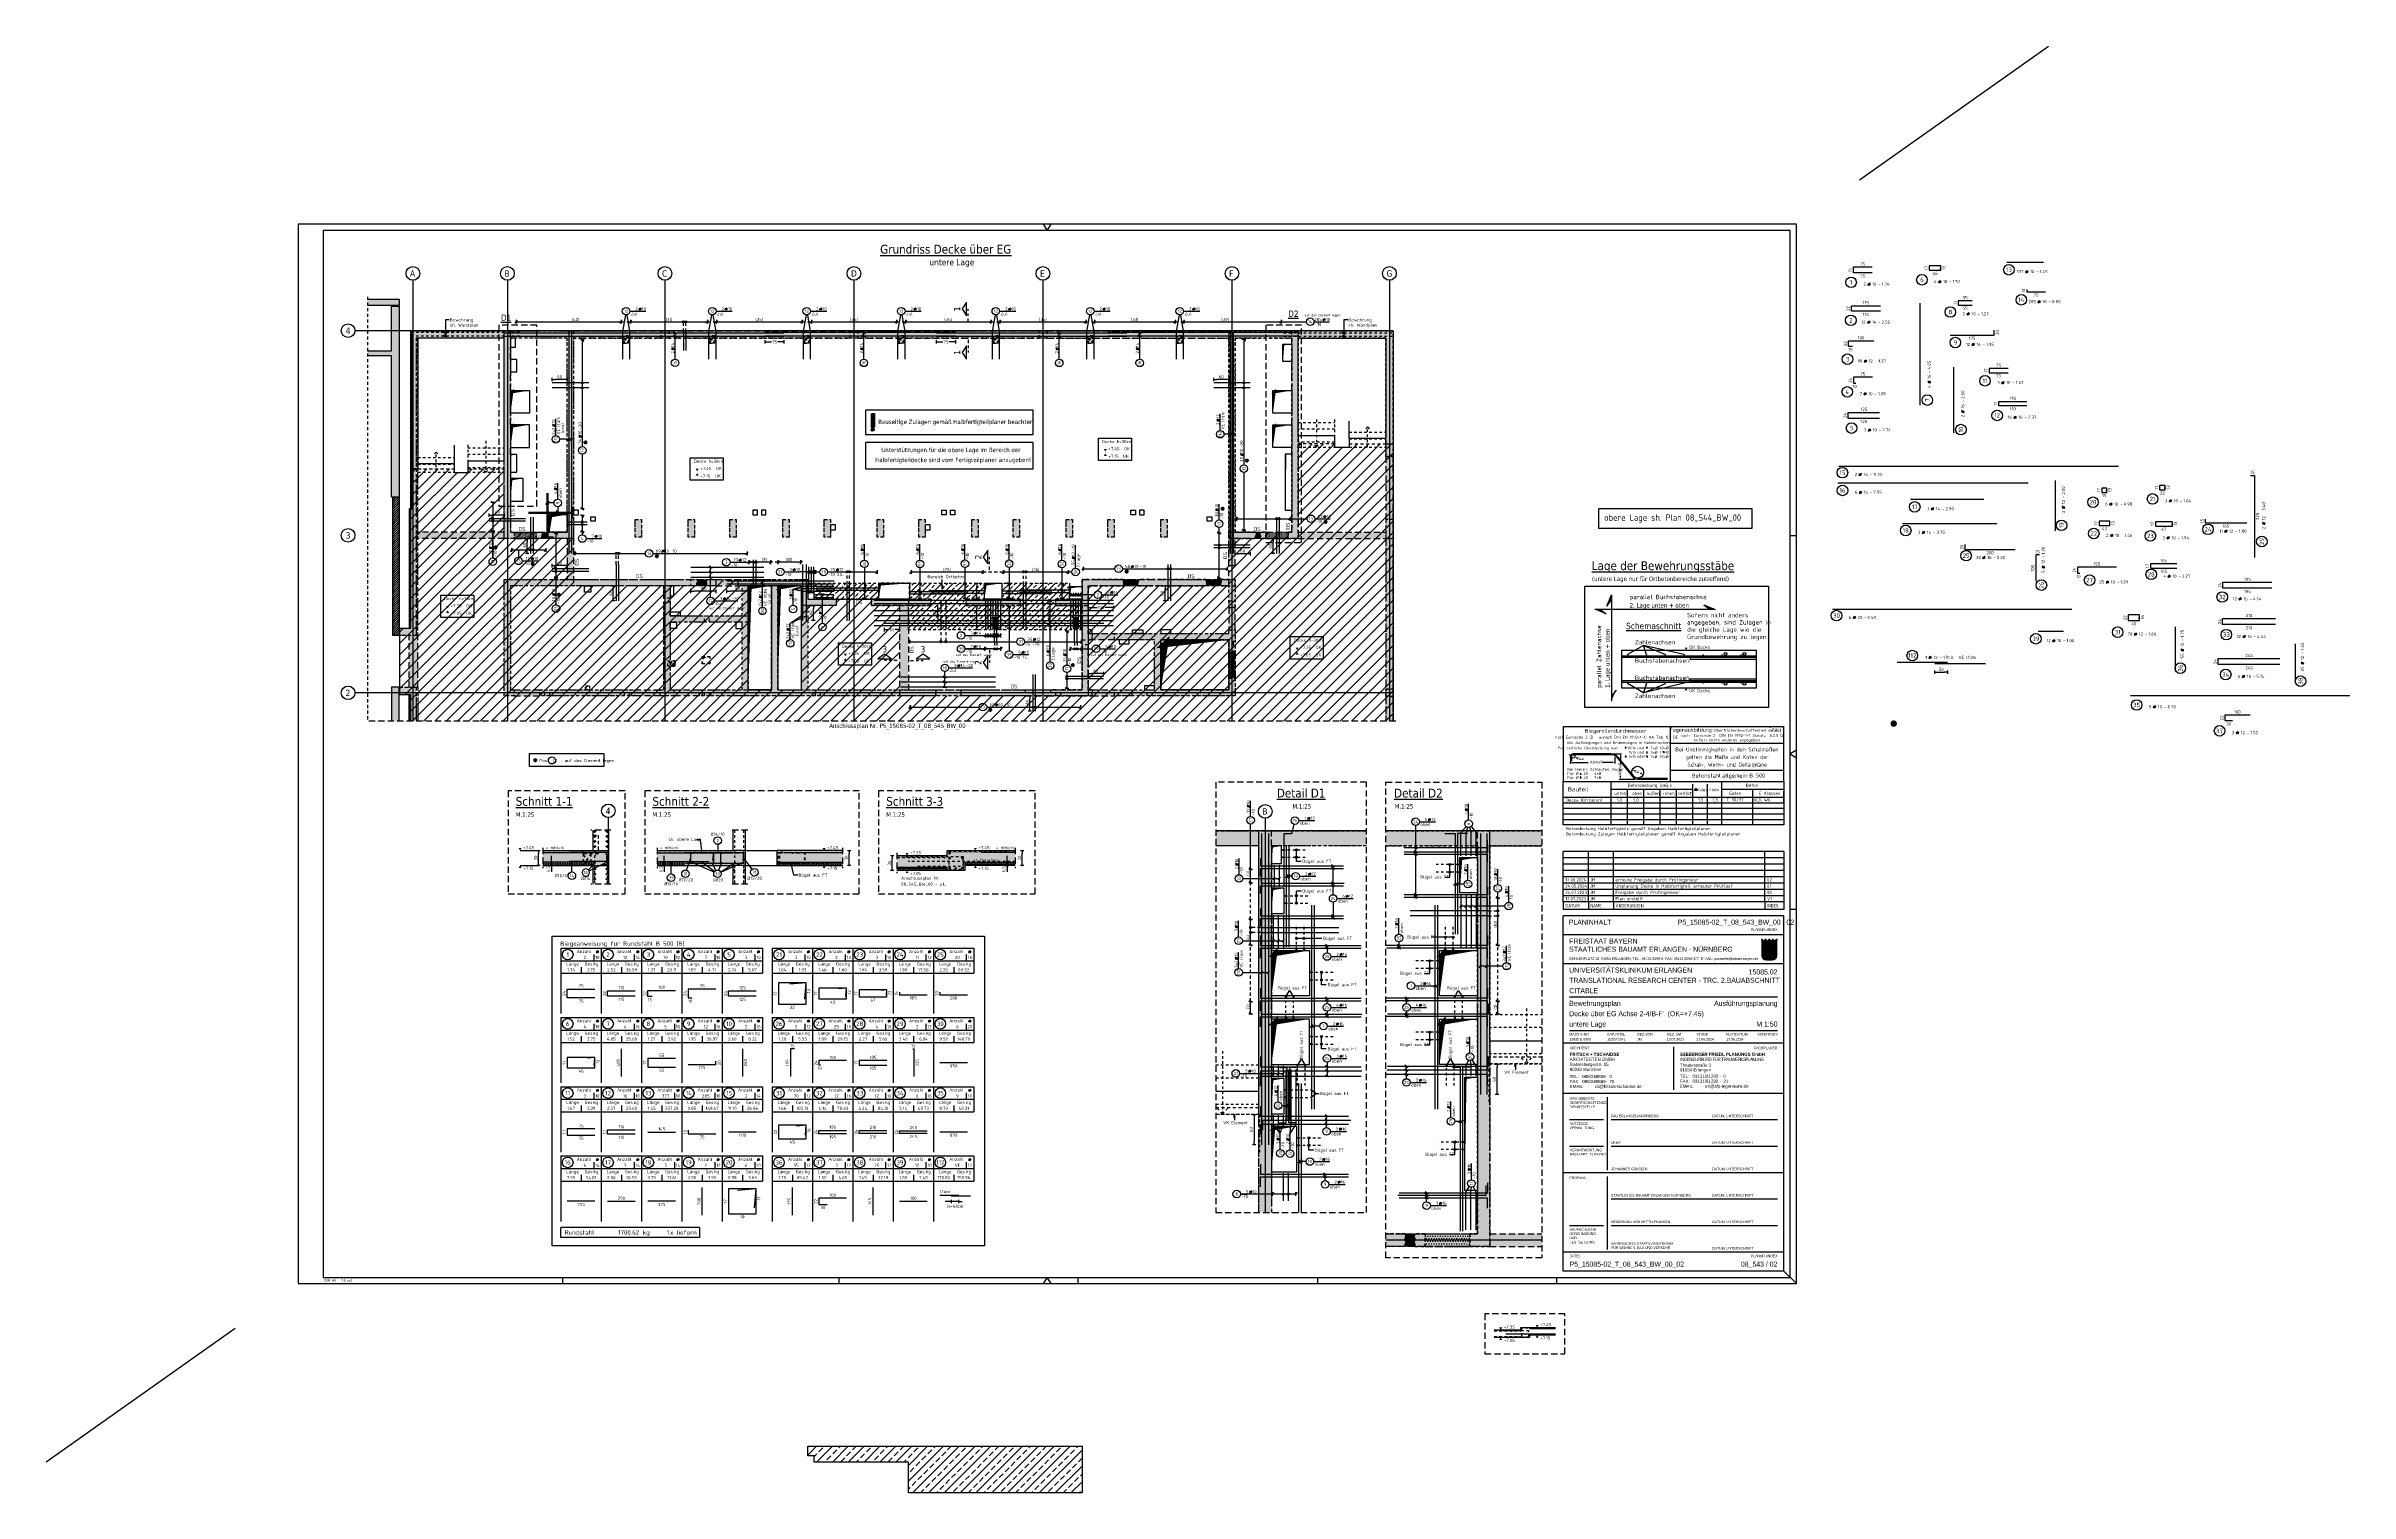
# Model space of a CAD drawing. Extents: x -10 to 81.4, y -8.3 to 49.1.
import ezdxf
from ezdxf.enums import TextEntityAlignment as Align

# ---------------------------------------------------------------- set-up
doc = ezdxf.new("R2010")
doc.units = 0
doc.header["$LTSCALE"] = 0.5
for name, pattern in [('AUSGEZOGEN', [1000.01, 1000, 0.01]), ('DASHED', [0.75, 0.5, -0.25]), ('DOT', [0.175, 0.05, -0.125]), ('HIDDEN', [0.375, 0.25, -0.125]), ('HIDDEN2', [0.187, 0.125, -0.062]), ('HIDDEN4', [0.12, 0.02, -0.1]), ('PUNKT', [0.175, 0.05, -0.125]), ('STRICHLINIE', [0.75, 0.5, -0.25]), ('STRICHPUNKT2', [0.55, 0.25, -0.125, 0.05, -0.125]), ('VERDECKT', [0.375, 0.25, -0.125])]:
    doc.linetypes.add(name, pattern=pattern)
for name, color, linetype in [('1.OG', 7, 'Continuous'), ('1.UG', 7, 'Continuous'), ('40 A Plankopf Text F+T', 7, 'Continuous'), ('ACHSEN', 7, 'Continuous'), ('AFU', 7, 'Continuous'), ('Bestand', 7, 'Continuous'), ('BET-ANS', 7, 'Continuous'), ('BETON', 7, 'Continuous'), ('Brüstung 1.OG', 7, 'Continuous'), ('Brüstung 1.UG', 7, 'Continuous'), ('DD', 7, 'Continuous'), ('DETAIL', 7, 'Continuous'), ('DRUEBER', 7, 'Continuous'), ('DS', 7, 'Continuous'), ('grau_dunkel', 7, 'Continuous'), ('grau_hell', 7, 'Continuous'), ('grau_mittel', 7, 'Continuous'), ('Halbfertigteile', 7, 'Continuous'), ('HILFE', 7, 'Continuous'), ('HINWEISE', 7, 'Continuous'), ('koten', 7, 'Continuous'), ('MASSE', 7, 'Continuous'), ('OBJEKT', 7, 'Continuous'), ('RAHMEN', 7, 'Continuous'), ('RND', 7, 'Continuous'), ('RND_BILD', 7, 'Continuous'), ('SCHATTEN', 7, 'Continuous'), ('SCHNITTE', 7, 'Continuous'), ('SCHRAFF', 7, 'Continuous'), ('SFP_Achsen', 7, 'Continuous'), ('STEMPEL', 7, 'Continuous'), ('TEXT', 7, 'Continuous'), ('VERDECKT', 7, 'Continuous'), ('VERDECKT1', 7, 'Continuous'), ('VERDECKT2', 7, 'Continuous')]:
    doc.layers.add(name, color=color, linetype=linetype)
doc.layers.add('NOPLOT', color=7, linetype='Continuous', plot=False)
doc.layers.add('zila_01_rb_02_stb-fertig_05_schraff', color=144, linetype='Continuous', lineweight=9)
doc.styles.add('ERSTELLTER_STIL_3', font='arial.ttf')
doc.styles.add('ERSTELLTER_STIL_4', font='arialbd.ttf')
doc.styles.add('helv', font='tahoma.ttf')
doc.styles.add('plankopf_ArialN', font='ARIALN.TTF')
doc.styles.add('txt', font='isocp.shx')
doc.linetypes.add('AFU_50K', pattern='A,0.15,["/",Standard,S=0.2,R=0,X=-0.01,Y=-0.1],0.07,["/",Standard,S=0.2,R=0,X=-0.01,Y=-0.1],0.15', length=0.37)
doc.dimstyles.new('DOT_I', dxfattribs={"dimscale": 0.5, "dimtxt": 0.25, "dimasz": 0.25, "dimexe": 0.1, "dimexo": 0.3, "dimgap": 0.1, "dimtad": 1, "dimdec": 3, "dimzin": 3, "dimtxsty": 'txt', "dimblk": 'DOT', "dimblk1": 'DOT', "dimblk2": 'DOT', "dimsah": 1, "dimcen": 0.1, "dimse1": 1, "dimse2": 1, "dimazin": 0, "dimtfac": 1, "dimtdec": 4, "dimtix": 1, "dimtmove": 2, "dimatfit": 3, "dimfxl": 0, "dimtvp": 1, "dimtolj": 1, "dimtzin": 0, "dimarcsym": 0})
pattern_1 = [(0, (-322.07857, -163.97815), (8e-17, 0.254), [])]
pattern_2 = [(0, (-74.13047, 277.732794), (1e-17, 0.0625), []), (90, (-74.13047, 277.732794), (-0.0625, 2e-17), [])]
pattern_3 = [(0, (-74.13047, 277.732794), (0.025, 0.05), [0, -0.05])]

# ---------------------------------------------------------------- blocks, each defined once
blk = doc.blocks.new('DINA0')
at = {"color": 7, "linetype": 'Continuous'}
for p, q in [((59.45, 0.5), (59.14, 0)), ((59.76, 0), (59.45, 0.5))]:
    blk.add_line(p, q, dxfattribs=at)
at = {"layer": 'NOPLOT', "color": 191, "linetype": 'AUSGEZOGEN'}
for p, q in [((123.9, 87.64), (138.9, 98.25)), ((-20, -14.15), (-5, -3.54))]:
    blk.add_line(p, q, dxfattribs=at)
at = {"layer": 'RAHMEN'}
for p, q in [((0, 84.1), (0, 0)), ((118.9, 84.1), (0, 84.1)), ((118.9, 0), (118.9, 84.1)), ((0, 0), (118.9, 0))]:
    blk.add_line(p, q, dxfattribs=at)
at = {"layer": 'RAHMEN', "color": 5}
for p, q in [((118.4, 83.6), (2, 83.6)), ((2, 83.6), (2, 0.5)), ((118.4, 0.5), (118.4, 83.6)), ((2, 0.5), (118.4, 0.5))]:
    blk.add_line(p, q, dxfattribs=at)
at = {"layer": 'RAHMEN', "color": 7, "linetype": 'Continuous'}
for p, q in [((59.14, 84.1), (59.45, 83.6)), ((59.45, 83.6), (59.76, 84.1)), ((118.9, 42.36), (118.4, 42.05)), ((118.4, 42.05), (118.9, 41.74))]:
    blk.add_line(p, q, dxfattribs=at)
at = {"layer": 'RAHMEN', "color": 7}
for p, q in [((118.4, 59.4), (118.9, 59.4)), ((118.9, 29.7), (118.4, 29.7)), ((21, 0), (21, 0.5)), ((42.9, 0.5), (42.9, 0)), ((61.9, 0), (61.9, 0.5)), ((80.9, 0.5), (80.9, 0)), ((99.9, 0), (99.9, 0.5))]:
    blk.add_line(p, q, dxfattribs=at)
at = {"layer": 'RAHMEN', "color": 7, "style": 'txt'}
blk.add_text('DIN A0   1.0 m2', height=0.2, dxfattribs=at).set_placement((2.08, 0.16))
blk = doc.blocks.new('Bundeslandwappen')
at = {"lineweight": 9, "true_color": 0xffffff}
for points in [[(-5.8, 16.5), (-6, 16.5), (-6, 16.3), (-5.8, 16.3)], [(-5.1, 15.7), (-5.3, 15.7), (-5.3, 15.5), (-5.1, 15.5)], [(-3.5, 15.7), (-3.7, 15.7), (-3.7, 15.5), (-3.5, 15.5)], [(-2.8, 16.5), (-3, 16.5), (-3, 16.3), (-2.8, 16.3)], [(-2.2, 15.7), (-2.4, 15.7), (-2.4, 15.5), (-2.2, 15.5)], [(-0.6, 15.7), (-0.8, 15.7), (-0.8, 15.5), (-0.6, 15.5)], [(0.1, 16.5), (-0.1, 16.5), (-0.1, 16.3), (0.1, 16.3)], [(0.8, 15.7), (0.6, 15.7), (0.6, 15.5), (0.8, 15.5)], [(2.4, 15.7), (2.2, 15.7), (2.2, 15.5), (2.4, 15.5)], [(3, 16.5), (2.8, 16.5), (2.8, 16.3), (3, 16.3)], [(3.7, 15.7), (3.5, 15.7), (3.5, 15.5), (3.7, 15.5)], [(5.3, 15.7), (5.1, 15.7), (5.1, 15.5), (5.3, 15.5)], [(6, 16.5), (5.8, 16.5), (5.8, 16.3), (6, 16.3)]]:
    blk.add_hatch(color=7, dxfattribs=at).paths.add_polyline_path(points)
at = {"true_color": 0xffffff}
for points in [[(-5.3, 12.6), (-5.7, 12.6), (-5.7, 12.2), (-5.1, 12)], [(-3.6, 8.4), (-5.7, 9.2), (-5.7, 6.2), (-2.1, 4.9)], [(-5.7, 6.1), (-5.7, 3.7, 0.041392), (-5.7, 3.1), (-4.2, 2.6)], [(-1.4, 10.7), (-5.1, 12), (-3.6, 8.4), (0.1, 7.1)], [(-0.6, 1.3), (-4.2, 2.6), (-3.3, 0.4, 0.073774), (-2.3, 0.3), (-0.1, 0.3)], [(0.9, 12.6), (-2.2, 12.6), (-1.4, 10.7), (2.2, 9.4)], [(1.6, 3.6), (-2.1, 4.9), (-0.6, 1.3), (2.4, 0.3, 0.043654), (2.9, 0.4)], [(3.7, 5.8), (0.1, 7.1), (1.6, 3.6), (5.2, 2.3)], [(4, 12.6), (1.7, 12.6), (4.4, 11.6)], [(5.7, 8.1), (2.2, 9.4), (3.7, 5.8), (5.7, 5.1)], [(5.7, 11.2), (4.4, 11.6), (5.7, 8.5)]]:
    blk.add_hatch(color=7, dxfattribs=at).paths.add_polyline_path(points)
at = {"lineweight": 9}
h = blk.add_hatch(dxfattribs=at)
h.set_pattern_fill('ANSI31', color=256, scale=0.08, angle=315, style=0)
h.set_pattern_definition(pattern_1)
h.paths.add_polyline_path([(-5.1, 12), (-5.7, 12.2), (-5.7, 9.2), (-3.6, 8.4)])
h = blk.add_hatch(dxfattribs=at)
h.set_pattern_fill('ANSI31', color=256, scale=0.08, angle=315, style=0)
h.set_pattern_definition(pattern_1)
h.paths.add_polyline_path([(-2.1, 4.9), (-5.7, 6.2), (-5.7, 6.1), (-4.2, 2.6), (-0.6, 1.3)])
h = blk.add_hatch(dxfattribs=at)
h.set_pattern_fill('ANSI31', color=256, scale=0.08, angle=315, style=0)
h.set_pattern_definition(pattern_1)
h.paths.add_polyline_path([(-4.2, 2.6), (-5.7, 3.1, 0.285055), (-3.3, 0.4)])
h = blk.add_hatch(dxfattribs=at)
h.set_pattern_fill('ANSI31', color=256, scale=0.08, angle=315, style=0)
h.set_pattern_definition(pattern_1)
h.paths.add_polyline_path([(-2.2, 12.6), (-5.3, 12.6), (-5.1, 12), (-1.4, 10.7)])
h = blk.add_hatch(dxfattribs=at)
h.set_pattern_fill('ANSI31', color=256, scale=0.08, angle=315, style=0)
h.set_pattern_definition(pattern_1)
h.paths.add_polyline_path([(0.1, 7.1), (-3.6, 8.4), (-2.1, 4.9), (1.6, 3.6)])
h = blk.add_hatch(dxfattribs=at)
h.set_pattern_fill('ANSI31', color=256, scale=0.08, angle=315, style=0)
h.set_pattern_definition(pattern_1)
h.paths.add_polyline_path([(2.2, 9.4), (-1.4, 10.7), (0.1, 7.1), (3.7, 5.8)])
h = blk.add_hatch(dxfattribs=at)
h.set_pattern_fill('ANSI31', color=256, scale=0.08, angle=315, style=0)
h.set_pattern_definition(pattern_1)
h.paths.add_polyline_path([(-0.6, 1.3), (-0.1, 0.3), (2.3, 0.3, 0.004354), (2.4, 0.3)])
h = blk.add_hatch(dxfattribs=at)
h.set_pattern_fill('ANSI31', color=256, scale=0.08, angle=315, style=0)
h.set_pattern_definition(pattern_1)
h.paths.add_polyline_path([(4.4, 11.6), (1.7, 12.6), (0.9, 12.6), (2.2, 9.4), (5.7, 8.1), (5.7, 8.5)])
h = blk.add_hatch(dxfattribs=at)
h.set_pattern_fill('ANSI31', color=256, scale=0.08, angle=315, style=0)
h.set_pattern_definition(pattern_1)
h.paths.add_polyline_path([(5.3, 2.1), (5.2, 2.3), (1.6, 3.6), (2.9, 0.4, 0.22704)])
h = blk.add_hatch(dxfattribs=at)
h.set_pattern_fill('ANSI31', color=256, scale=0.08, angle=315, style=0)
h.set_pattern_definition(pattern_1)
h.paths.add_polyline_path([(5.7, 5.1), (3.7, 5.8), (5.2, 2.3), (5.4, 2.2, 0.111178), (5.7, 3.7)])
h = blk.add_hatch(dxfattribs=at)
h.set_pattern_fill('ANSI31', color=256, scale=0.08, angle=315, style=0)
h.set_pattern_definition(pattern_1)
h.paths.add_polyline_path([(5.7, 12.6), (4, 12.6), (4.4, 11.6), (5.7, 11.2)])
for p, q in [((-6, 16.1), (-6, 3.7)), ((-6, 13.3), (6, 13.3)), ((-6, 12.9), (6, 12.9)), ((-5.7, 12.6), (-5.7, 3.7)), ((-5.7, 12.6), (5.7, 12.6)), ((-5.7, 12.2), (5.7, 8.1)), ((-5.7, 9.2), (5.7, 5.1)), ((-5.7, 6.2), (5.4, 2.2)), ((-5.7, 6.1), (-3.3, 0.4)), ((-5.7, 3.1), (2.4, 0.3)), ((-5.6, 16.6), (-5.6, 16.7)), ((-5.6, 15), (-5.6, 15.2)), ((-5.3, 15.2), (-5.3, 15)), ((-4.7, 14.5), (-5.3, 14.5)), ((-5.3, 12.6), (-0.1, 0.3)), ((-4.1, 14.5), (-3.5, 14.5)), ((-3.5, 15.2), (-3.5, 15)), ((-3.4, 13.9), (-2.9, 14.2)), ((-2.9, 13.6), (-3.4, 13.9)), ((-3.2, 16.6), (-3.2, 16.7)), ((-3.2, 15), (-3.2, 15.2)), ((-2.9, 15.6), (-2.9, 14.5)), ((-2.9, 14.2), (-2.5, 13.9)), ((-2.5, 13.9), (-2.9, 13.6)), ((-2.7, 16.6), (-2.7, 16.7)), ((-2.7, 15), (-2.7, 15.2)), ((-2.4, 15.2), (-2.4, 15)), ((-1.7, 14.5), (-2.3, 14.5)), ((-2.3, 0.3), (2.3, 0.3)), ((-2.3, 0), (2.3, 0)), ((-2.2, 12.6), (2.9, 0.4)), ((-1.2, 14.5), (-0.6, 14.5)), ((-0.5, 15.2), (-0.5, 15)), ((0, 14.2), (-0.4, 13.9)), ((-0.4, 13.9), (0, 13.6)), ((-0.3, 16.6), (-0.2, 16.7)), ((-0.2, 15), (-0.2, 15.2)), ((0, 15.6), (0, 14.5)), ((0.4, 13.9), (0, 14.2)), ((0, 13.6), (0.4, 13.9)), ((0.3, 16.6), (0.2, 16.7)), ((0.2, 15), (0.2, 15.2)), ((0.5, 15.2), (0.5, 15)), ((1.2, 14.5), (0.6, 14.5)), ((0.9, 12.6), (5.3, 2.1)), ((1.7, 14.5), (2.3, 14.5)), ((1.7, 12.6), (5.7, 11.2)), ((2.4, 15.2), (2.4, 15)), ((2.9, 14.2), (2.5, 13.9)), ((2.5, 13.9), (2.9, 13.6)), ((2.7, 16.6), (2.7, 16.7)), ((2.7, 15), (2.7, 15.2)), ((2.9, 15.6), (2.9, 14.5)), ((3.4, 13.9), (2.9, 14.2)), ((2.9, 13.6), (3.4, 13.9)), ((3.2, 16.6), (3.2, 16.7)), ((3.2, 15), (3.2, 15.2)), ((3.5, 15.2), (3.5, 15)), ((4.1, 14.5), (3.5, 14.5)), ((4, 12.6), (5.7, 8.5)), ((4.7, 14.5), (5.3, 14.5)), ((5.3, 15.2), (5.3, 15)), ((5.6, 16.6), (5.6, 16.7)), ((5.6, 15), (5.6, 15.2)), ((5.7, 3.7), (5.7, 12.6)), ((6, 3.7), (6, 16.1))]:
    blk.add_line(p, q, dxfattribs=at)
for points in [[(-5.8, 16.3), (-6, 16.3), (-6, 16.5), (-5.8, 16.5)], [(-5.1, 15.5), (-5.3, 15.5), (-5.3, 15.7), (-5.1, 15.7)], [(-4.1, 13.7), (-4.8, 13.7), (-4.8, 14.1), (-4.1, 14.1)], [(-3.7, 15.5), (-3.5, 15.5), (-3.5, 15.7), (-3.7, 15.7)], [(-2.8, 16.3), (-3, 16.3), (-3, 16.5), (-2.8, 16.5)], [(-2.2, 15.5), (-2.4, 15.5), (-2.4, 15.7), (-2.2, 15.7)], [(-1.8, 13.7), (-1, 13.7), (-1, 14.1), (-1.8, 14.1)], [(-0.8, 15.5), (-0.6, 15.5), (-0.6, 15.7), (-0.8, 15.7)], [(0.1, 16.3), (-0.1, 16.3), (-0.1, 16.5), (0.1, 16.5)], [(0.8, 15.5), (0.6, 15.5), (0.6, 15.7), (0.8, 15.7)], [(1.8, 13.7), (1, 13.7), (1, 14.1), (1.8, 14.1)], [(2.2, 15.5), (2.4, 15.5), (2.4, 15.7), (2.2, 15.7)], [(3, 16.3), (2.8, 16.3), (2.8, 16.5), (3, 16.5)], [(3.7, 15.5), (3.5, 15.5), (3.5, 15.7), (3.7, 15.7)], [(4.1, 13.7), (4.8, 13.7), (4.8, 14.1), (4.1, 14.1)], [(5.1, 15.5), (5.3, 15.5), (5.3, 15.7), (5.1, 15.7)], [(5.8, 16.3), (6, 16.3), (6, 16.5), (5.8, 16.5)]]:
    blk.add_lwpolyline(points, close=True, dxfattribs=at)
for centre in [(-5.3, 13.9), (-3.7, 13.9), (-2.2, 13.9), (-0.7, 13.9), (0.7, 13.9), (2.2, 13.9), (3.7, 13.9), (5.3, 13.9)]:
    blk.add_circle(centre, 0.123, dxfattribs=at)
for centre, radius, start, end in [((-5.9, 16.5), 0.362, 44.6681, 253.1183), ((-2.3, 3.7), 3.7, 180, 270), ((-2.3, 3.7), 3.4, 180, 270), ((-5.7, 16.7), 0.05, 6.6615, 44.6681), ((-5.6, 16.6), 0.05, 186.6615, 265.6209), ((-5.6, 16.3), 0.281, 346.0232, 85.6209), ((-5.4, 16), 0.179, 74.7883, 15.1356), ((-5.5, 15.2), 0.157, 3.2756, 179.5521), ((-5.2, 15), 0.453, 182.8328, 261.3043), ((-5.4, 16.2), 0.05, 254.7883, 346.0232), ((-5.2, 16), 0.05, 93.0633, 195.1356), ((-5.3, 15.2), 0.191, 249.6358, 3.0857), ((-5.2, 15.9), 0.224, 350.9542, 93.0633), ((-5, 15.2), 0.05, 82.9467, 183.0857), ((-5, 15.5), 0.249, 262.9467, 77.8855), ((-4.9, 15.8), 0.05, 170.9542, 257.8855), ((-4.6, 14.9), 0.224, 71.4, 0), ((-4.7, 14.9), 0.312, 275.9649, 353.9773), ((-4.4, 15.2), 0.208, 317.0775, 222.9225), ((-4.2, 14.9), 0.224, 180, 108.6), ((-4.1, 14.9), 0.312, 186.0227, 264.0351), ((-3.8, 15.5), 0.249, 102.1145, 277.0533), ((-3.9, 15.8), 0.05, 282.1145, 9.0458), ((-3.6, 15.9), 0.224, 86.9367, 189.0458), ((-3.8, 15.2), 0.05, 356.9143, 97.0533), ((-3.5, 15.2), 0.191, 176.9143, 290.3642), ((-3.4, 16), 0.179, 164.8644, 105.2117), ((-3.6, 16), 0.05, 344.8644, 86.9367), ((-3.2, 16.3), 0.281, 94.3791, 193.9768), ((-3.4, 16.2), 0.05, 193.9768, 285.2117), ((-3.3, 15.2), 0.157, 0.4479, 176.7244), ((-3.6, 15), 0.453, 278.6957, 357.1672), ((-2.9, 16.6), 0.264, 24.0166, 155.3409), ((-3.1, 16.7), 0.05, 155.2288, 173.3385), ((-3.2, 16.6), 0.05, 274.3791, 353.3385), ((-2.7, 16.7), 0.05, 6.6615, 24.0166), ((-2.6, 16.6), 0.05, 186.6615, 265.6209), ((-2.5, 16), 0.179, 74.7883, 15.1356), ((-2.6, 15.2), 0.157, 3.2756, 179.5521), ((-2.3, 15), 0.453, 182.8328, 261.3043), ((-2.7, 16.3), 0.281, 346.0232, 85.6209), ((-2.4, 16.2), 0.05, 254.7883, 346.0232), ((-2.3, 15.2), 0.191, 249.6358, 3.0857), ((-2.3, 15.9), 0.224, 350.9542, 93.0633), ((-2.3, 16), 0.05, 93.0633, 195.1356), ((-2.1, 15.5), 0.249, 262.9467, 77.8855), ((-2.1, 15.2), 0.05, 82.9467, 183.0857), ((-2, 15.8), 0.05, 170.9542, 257.8855), ((-1.7, 14.9), 0.224, 71.4, 0), ((-1.5, 15.2), 0.208, 317.0775, 222.9225), ((-1.8, 14.9), 0.312, 275.9649, 353.9773), ((-1.2, 14.9), 0.224, 180, 108.6), ((-1.2, 14.9), 0.312, 186.0227, 264.0351), ((-0.9, 15.5), 0.249, 102.1145, 277.0533), ((-0.7, 15.9), 0.224, 86.9367, 189.0458), ((-0.9, 15.8), 0.05, 282.1145, 9.0458), ((-0.8, 15.2), 0.05, 356.9143, 97.0533), ((-0.6, 15.2), 0.191, 176.9143, 290.3642), ((-0.7, 16), 0.05, 344.8644, 86.9367), ((-0.3, 16.3), 0.281, 94.3791, 193.9768), ((-0.4, 16), 0.179, 164.8644, 105.2117), ((-0.5, 16.2), 0.05, 193.9768, 285.2117), ((-0.7, 15), 0.453, 278.6957, 357.1672), ((-0.4, 15.2), 0.157, 0.4479, 176.7244), ((-0.3, 16.6), 0.05, 274.3791, 353.3385), ((0, 16.6), 0.264, 24.0166, 155.3409), ((-0.2, 16.7), 0.05, 155.2288, 173.3385), ((0.2, 16.7), 0.05, 6.6615, 24.0166), ((0.4, 15.2), 0.157, 3.2756, 179.5521), ((0.7, 15), 0.453, 182.8328, 261.3043), ((0.3, 16.6), 0.05, 186.6615, 265.6209), ((0.3, 16.3), 0.281, 346.0232, 85.6209), ((0.4, 16), 0.179, 74.7883, 15.1356), ((0.5, 16.2), 0.05, 254.7883, 346.0232), ((0.6, 15.2), 0.191, 249.6358, 3.0857), ((0.7, 16), 0.05, 93.0633, 195.1356), ((0.7, 15.9), 0.224, 350.9542, 93.0633), ((0.8, 15.2), 0.05, 82.9467, 183.0857), ((0.9, 15.5), 0.249, 262.9467, 77.8855), ((0.9, 15.8), 0.05, 170.9542, 257.8855), ((1.2, 14.9), 0.224, 71.4, 0), ((1.2, 14.9), 0.312, 275.9649, 353.9773), ((1.5, 15.2), 0.208, 317.0775, 222.9225), ((1.7, 14.9), 0.224, 180, 108.6), ((1.8, 14.9), 0.312, 186.0227, 264.0351), ((2.1, 15.5), 0.249, 102.1145, 277.0533), ((2.3, 15.9), 0.224, 86.9367, 189.0458), ((2, 15.8), 0.05, 282.1145, 9.0458), ((2.1, 15.2), 0.05, 356.9143, 97.0533), ((2.3, 15.2), 0.191, 176.9143, 290.3642), ((2.5, 16), 0.179, 164.8644, 105.2117), ((2.3, 16), 0.05, 344.8644, 86.9367), ((2.3, 15), 0.453, 278.6957, 357.1672), ((2.3, 3.7), 3.7, 270, 0), ((2.3, 3.7), 3.4, 270, 0), ((2.7, 16.3), 0.281, 94.3791, 193.9768), ((2.4, 16.2), 0.05, 193.9768, 285.2117), ((2.6, 15.2), 0.157, 0.4479, 176.7244), ((2.6, 16.6), 0.05, 274.3791, 353.3385), ((2.9, 16.6), 0.264, 24.0166, 155.3409), ((2.7, 16.7), 0.05, 155.2288, 173.3385), ((3.1, 16.7), 0.05, 6.6615, 24.0166), ((3.2, 16.6), 0.05, 186.6615, 265.6209), ((3.2, 16.3), 0.281, 346.0232, 85.6209), ((3.4, 16), 0.179, 74.7883, 15.1356), ((3.3, 15.2), 0.157, 3.2756, 179.5521), ((3.6, 15), 0.453, 182.8328, 261.3043), ((3.4, 16.2), 0.05, 254.7883, 346.0232), ((3.6, 16), 0.05, 93.0633, 195.1356), ((3.5, 15.2), 0.191, 249.6358, 3.0857), ((3.6, 15.9), 0.224, 350.9542, 93.0633), ((3.8, 15.2), 0.05, 82.9467, 183.0857), ((3.8, 15.5), 0.249, 262.9467, 77.8855), ((3.9, 15.8), 0.05, 170.9542, 257.8855), ((4.2, 14.9), 0.224, 71.4, 0), ((4.1, 14.9), 0.312, 275.9649, 353.9773), ((4.4, 15.2), 0.208, 317.0775, 222.9225), ((4.6, 14.9), 0.224, 180, 108.6), ((4.7, 14.9), 0.312, 186.0227, 264.0351), ((5, 15.5), 0.249, 102.1145, 277.0533), ((4.9, 15.8), 0.05, 282.1145, 9.0458), ((5.2, 15.9), 0.224, 86.9367, 189.0458), ((5, 15.2), 0.05, 356.9143, 97.0533), ((5.3, 15.2), 0.191, 176.9143, 290.3642), ((5.4, 16), 0.179, 164.8644, 105.2117), ((5.2, 16), 0.05, 344.8644, 86.9367), ((5.6, 16.3), 0.281, 94.3791, 193.9768), ((5.4, 16.2), 0.05, 193.9768, 285.2117), ((5.5, 15.2), 0.157, 0.4479, 176.7244), ((5.2, 15), 0.453, 278.6957, 357.1672), ((5.9, 16.5), 0.362, 286.8817, 135.3319), ((5.7, 16.7), 0.05, 135.3319, 173.3385), ((5.6, 16.6), 0.05, 274.3791, 353.3385)]:
    blk.add_arc(centre, radius, start, end, dxfattribs=at)
blk = doc.blocks.new('Plankopf_PU')
for p, q in [((-18.5, 25.4), (-18.5, 27.7)), ((-1, 27.7), (-18.5, 27.7)), ((-1, 27.7), (-18.5, 27.7)), ((-1, 25.4), (-1, 27.7)), ((-1, 25.4), (-18.5, 25.4)), ((-1, 25.4), (-18.5, 25.4)), ((-18.5, 19.1), (-18.5, 25.4)), ((-1, 19.1), (-1, 25.4)), ((-1.5, 22.75), (-18, 22.75)), ((-18.5, 15.1), (-18.5, 19.1)), ((-1, 19.1), (-18.5, 19.1)), ((-18, 20.1), (-1.5, 20.1)), ((-9.75, 18.8), (-9.75, 15.4)), ((-1, 15.1), (-1, 19.1)), ((-1, 15.1), (-18.5, 15.1)), ((-1, 15.1), (-18.5, 15.1)), ((-18.5, 8.8), (-18.5, 15.1)), ((-15, 9), (-15, 14.8)), ((-1, 8.8), (-1, 15.1)), ((-15.3, 13), (-18, 13)), ((-1.5, 13), (-14.7, 13)), ((-15.3, 10.9), (-18, 10.9)), ((-1.5, 10.9), (-14.7, 10.9)), ((-18.5, 2.5), (-18.5, 8.8)), ((-1, 8.8), (-18.5, 8.8)), ((-15, 2.7), (-15, 8.5)), ((-1, 2.5), (-1, 8.8)), ((-1.5, 6.7), (-14.7, 6.7)), ((-15.3, 4.6), (-18, 4.6)), ((-1.5, 4.6), (-14.7, 4.6)), ((-1, 2.5), (-18.5, 2.5)), ((-18.5, 1), (-18.5, 2.5)), ((-1, 2.5), (-18.5, 2.5)), ((-1, 1), (-1, 2.5)), ((-1, 1), (-18.5, 1))]:
    blk.add_line(p, q)
at = {"xscale": 0.1, "yscale": 0.1, "zscale": 0.1}
blk.add_blockref('Bundeslandwappen', (-2.15, 25.67), dxfattribs=at)
at = {"linetype": 'AUSGEZOGEN', "lineweight": 35, "style": 'plankopf_ArialN'}
blk.add_text('STAATLICHES BAUAMT ERLANGEN - NÜRNBERG', height=0.4, dxfattribs=at).set_placement((-18.03, 26.55), align=Align.MIDDLE_LEFT)
for s, height, p in [('FREISTAAT BAYERN', 0.4, (-18.03, 27.4)), ('PRÜFUNG', 0.2, (-18.01, 8.5))]:
    blk.add_text(s, height=height, dxfattribs=at).set_placement(p, align=Align.TOP_LEFT)
at = {"style": 'plankopf_ArialN'}
for s, p in [('BOHLENPLATZ 18, 91054 ERLANGEN, TEL.: 09131 6259-0, FAX: 09131 6259-377, E-MAIL: poststelle@stbaer.bayern.de', (-18.01, 25.7)), ('MASSN.-NR', (-18.01, 19.7)), ('KAP./TITEL', (-15.01, 19.7)), ('GEZ.VON', (-12.64, 19.7)), ('GEZ. AM', (-10.29, 19.7)), ('STAND', (-7.93, 19.7)), ('PLOTDATUM', (-5.57, 19.7)), ('FAU ERLANGEN-NÜRNBERG', (-14.71, 13.21)), ('DATUM, UNTERSCHRIFT', (-6.69, 13.21)), ('UKER', (-14.71, 11.11)), ('DATUM, UNTERSCHRIFT', (-6.68, 11.11)), ('JOHANNES GRASECK', (-14.7, 9.01)), ('DATUM, UNTERSCHRIFT', (-6.68, 9.01)), ('STAATLICHES BAUAMT ERLANGEN-NÜRNBERG', (-14.71, 6.91)), ('DATUM, UNTERSCHRIFT', (-6.69, 6.91)), ('REGIERUNG VON MITTELFRANKEN', (-14.71, 4.81)), ('DATUM, UNTERSCHRIFT', (-6.68, 4.81)), ('DATEI', (-18, 2.1)), ('DATUM, UNTERSCHRIFT', (-6.68, 2.71))]:
    blk.add_text(s, height=0.2, dxfattribs=at).set_placement(p)
at = {"linetype": 'AUSGEZOGEN', "lineweight": 35, "style": 'plankopf_ArialN'}
blk.add_text('ARCHITEKT', height=0.2, dxfattribs=at).set_placement((-17.99, 18.61))
blk.add_text('FACHPLANER', height=0.2, dxfattribs=at).set_placement((-1.52, 18.61), align=Align.RIGHT)
at = {"style": 'plankopf_ArialN'}
for s, p in [('SONSTIGES', (-1.49, 19.7)), ('PLANNR./INDEX', (-1.5, 2.1))]:
    blk.add_text(s, height=0.2, dxfattribs=at).set_placement(p, align=Align.RIGHT)
at = {"insert": (-5.57, 19.3), "char_height": 0.2, "attachment_point": 7, "style": 'plankopf_ArialN'}
blk.add_mtext('17.06.2024', dxfattribs=at)
at = {"char_height": 0.2, "attachment_point": 1, "style": 'plankopf_ArialN'}
for s, insert, width in [('GRUNDBESITZ\\PBEWIRTSCHAFTENDE DIENSTSTELLE', (-18, 14.8), 2.5), ('NUTZENDE^JVERWALTUNG', (-18, 12.8), 2.6984), ('VERANTWORTUNG  NACH ART. 73 BAYBO', (-17.99, 10.71), 2.6877), ('BAUFACHLICHE GENEHMIGUNG UND FESTSETZUNG', (-18, 4.4), 2.2311), ('BAYERISCHES STAATSMINISTERIUM ^JFÜR WOHNEN, BAU UND VERKEHR', (-14.69, 3.29), 9.2941)]:
    blk.add_mtext(s, dxfattribs=dict(at, insert=insert, width=width))
at = {"style": 'plankopf_ArialN'}
for tag, p in [('PROJEKTBEZEICHNUNGZ1', (-18.03, 24.58)), ('PROJEKTBEZEICHNUNGZ2', (-18.03, 23.76)), ('PROJEKTBEZEICHNUNGZ3', (-18.03, 22.94))]:
    blk.add_attdef(tag, text='', height=0.4, dxfattribs=at).set_placement(p, align=Align.BOTTOM_LEFT)
for tag, p in [('GEB.-NR', (-1.5, 24.95)), ('0.000X', (-1.51, 1.75))]:
    blk.add_attdef(tag, text='', height=0.4, dxfattribs=at).set_placement(p, align=Align.TOP_RIGHT)
for tag, p, height in [('PLANINHALTZ1', (-18.03, 22.06), 0.4), ('PLANINHALTZ2', (-18.03, 21.23), 0.4), ('PLANINHALTZ3', (-18.03, 20.41), 0.4), ('MASSN.-NR', (-18.01, 19.3), 0.2), ('KAPITEL/TITEL', (-15.01, 19.3), 0.2), ('GEZ_VON', (-12.64, 19.3), 0.2), ('GEZ_AM', (-10.29, 19.3), 0.2), ('STAND', (-7.93, 19.3), 0.2)]:
    blk.add_attdef(tag, p, '', height=height, dxfattribs=at)
for tag, height, p in [('PLANUNGSPHASE', 0.4, (-1.5, 22.06)), ('PROJEKTKATEGORIE', 0.4, (-1.5, 21.23)), ('MAßSTAB', 0.4, (-1.5, 20.41)), ('SONSTIGES', 0.2, (-1.5, 19.3))]:
    blk.add_attdef(tag, text='', height=height, dxfattribs=at).set_placement(p, align=Align.RIGHT)
at = {"layer": '40 A Plankopf Text F+T', "color": 7, "linetype": 'Continuous', "lineweight": 13, "char_height": 0.25, "attachment_point": 7}
for s, insert, style in [('\\A1;FRITSCH + TSCHAIDSE ', (-17.99, 18.08), 'ERSTELLTER_STIL_4'), ('\\A1;SEEBERGER FRIEDL PLANUNGS GmbH', (-9.24, 18.08), 'ERSTELLTER_STIL_4'), ('\\A1;ARCHITEKTEN GMBH', (-17.99, 17.68), 'ERSTELLTER_STIL_3'), ('\\A1;Gabelsbergerstr. 15', (-17.99, 17.21), 'ERSTELLTER_STIL_3'), ('\\A1;80333 München', (-17.99, 16.88), 'ERSTELLTER_STIL_3'), ('\\A1;Theaterstraße 2', (-9.24, 17.21), 'ERSTELLTER_STIL_3'), ('\\A1;91054 Erlangen', (-9.24, 16.77), 'ERSTELLTER_STIL_3'), ('\\A1;{\\T0.8;INGENIEURBÜRO FÜR TRAGWERKSPLANUNG}', (-9.24, 17.68), 'ERSTELLTER_STIL_3')]:
    blk.add_mtext(s, dxfattribs=dict(at, insert=insert, style=style))
at = {"layer": '40 A Plankopf Text F+T', "color": 7, "linetype": 'Continuous', "lineweight": 13, "char_height": 0.25, "attachment_point": 7, "line_spacing_factor": 0.945293, "style": 'ERSTELLTER_STIL_3'}
for s, insert in [('\\A1;TEL: ^I089/248889-  0\\PFAX: ^I089/248889-  70\\PEMAIL: ^Icit@fritsch-tschaidse.de', (-17.99, 15.48)), ('\\A1;TEL: ^I09131/81282 -  0\\PFAX: ^I09131/81282 -  21\\PEMAIL: ^Ierl@sfp-ingenieure.de', (-9.24, 15.48))]:
    blk.add_mtext(s, dxfattribs=dict(at, insert=insert))
blk = doc.blocks.new('Plankopf-ER')
at = {"layer": 'RAHMEN', "color": 7, "linetype": 'Continuous'}
for p, q in [((-0.5, 4.6), (-18, 4.6)), ((-18, 4.1), (-18, 4.6)), ((-0.5, 4.1), (-18, 4.1)), ((-18, 3.6), (-18, 4.1)), ((-16, 4.1), (-16, 4.6)), ((-16, 3.6), (-16, 4.1)), ((-14, 4.1), (-14, 4.6)), ((-14, 3.6), (-14, 4.1)), ((-2, 4.1), (-2, 4.6)), ((-2, 3.6), (-2, 4.1)), ((-0.5, 4.6), (-0.5, 4.1)), ((-0.5, 4.1), (-0.5, 3.6)), ((-0.5, 3.6), (-18, 3.6)), ((-18, 3.1), (-18, 3.6)), ((-0.5, 3.1), (-18, 3.1)), ((-18, 2.6), (-18, 3.1)), ((-0.5, 2.6), (-18, 2.6)), ((-18, 2.1), (-18, 2.6)), ((-0.5, 2.1), (-18, 2.1)), ((-18, 1.6), (-18, 2.1)), ((-16, 3.1), (-16, 3.6)), ((-16, 2.6), (-16, 3.1)), ((-16, 2.1), (-16, 2.6)), ((-16, 1.6), (-16, 2.1)), ((-14, 3.1), (-14, 3.6)), ((-14, 2.6), (-14, 3.1)), ((-14, 2.1), (-14, 2.6)), ((-14, 1.6), (-14, 2.1)), ((-2, 3.1), (-2, 3.6)), ((-2, 2.6), (-2, 3.1)), ((-2, 2.1), (-2, 2.6)), ((-2, 1.6), (-2, 2.1)), ((-0.5, 3.6), (-0.5, 3.1)), ((-0.5, 3.1), (-0.5, 2.6)), ((-0.5, 2.6), (-0.5, 2.1)), ((-0.5, 2.1), (-0.5, 1.6)), ((-0.5, 1.6), (-18, 1.6)), ((-18, 1.1), (-18, 1.6)), ((-0.5, 1.1), (-18, 1.1)), ((-18, 0.6), (-18, 1.1)), ((-0.5, 0.6), (-18, 0.6)), ((-18, 0.6), (-18, 0)), ((-0.5, 0), (-18, 0)), ((-16, 1.1), (-16, 1.6)), ((-16, 0.6), (-16, 1.1)), ((-16, 0.6), (-16, 0)), ((-14, 1.1), (-14, 1.6)), ((-14, 0.6), (-14, 1.1)), ((-14, 0.6), (-14, 0)), ((-2, 1.1), (-2, 1.6)), ((-2, 0.6), (-2, 1.1)), ((-2, 0.6), (-2, 0)), ((-0.5, 1.6), (-0.5, 1.1)), ((-0.5, 1.1), (-0.5, 0.6)), ((-0.5, 0.6), (-0.5, 0))]:
    blk.add_line(p, q, dxfattribs=at)
at = {"layer": 'RAHMEN', "color": 7, "linetype": 'Continuous', "style": 'txt'}
for tag, p in [('INDEX-D8', (-17.84, 4.24)), ('INDEX-D7', (-17.84, 3.74)), ('INDEX-N8', (-15.88, 4.24)), ('INDEX-N7', (-15.88, 3.74)), ('INDEX-X8', (-13.86, 4.24)), ('INDEX-X7', (-13.86, 3.74)), ('INDEX8', (-1.83, 4.24)), ('INDEX7', (-1.83, 3.74)), ('INDEX-D6', (-17.84, 3.24)), ('INDEX-D5', (-17.84, 2.74)), ('INDEX-D4', (-17.84, 2.24)), ('INDEX-D3', (-17.84, 1.74)), ('INDEX-N6', (-15.88, 3.24)), ('INDEX-N5', (-15.88, 2.74)), ('INDEX-N4', (-15.88, 2.24)), ('INDEX-N3', (-15.88, 1.74)), ('INDEX-X6', (-13.86, 3.24)), ('INDEX-X5', (-13.86, 2.74)), ('INDEX-X4', (-13.86, 2.24)), ('INDEX-X3', (-13.86, 1.74)), ('INDEX6', (-1.83, 3.24)), ('INDEX5', (-1.83, 2.74)), ('INDEX4', (-1.83, 2.24)), ('INDEX3', (-1.83, 1.74)), ('INDEX-D2', (-17.84, 1.24)), ('INDEX-D1', (-17.84, 0.74)), ('INDEX-N2', (-15.88, 1.24)), ('INDEX-N1', (-15.88, 0.74)), ('INDEX-X2', (-13.86, 1.24)), ('INDEX-X1', (-13.86, 0.74)), ('INDEX2', (-1.83, 1.24)), ('INDEX1', (-1.83, 0.74))]:
    blk.add_attdef(tag, p, '', height=0.25, dxfattribs=at)
at = {"layer": 'STEMPEL', "color": 7, "linetype": 'Continuous', "style": 'helv'}
for s, p in [('DATUM', (-17.83, 0.18)), ('NAME', (-15.85, 0.18)), ('ÄNDERUNGEN', (-13.83, 0.18))]:
    blk.add_text(s, height=0.25, dxfattribs=at).set_placement(p)
at = {"layer": 'STEMPEL', "color": 7, "linetype": 'Continuous', "style": 'helv', "width": 0.8}
blk.add_text('INDEX', height=0.25, dxfattribs=at).set_placement((-1.83, 0.18))
blk = doc.blocks.new('okrd_o')
at = {"layer": 'koten', "color": 7, "linetype": 'Continuous'}
blk.add_solid([(-0.12, 0.2), (0.12, 0.2), (0, 0)], dxfattribs=at)
at = {"layer": 'koten', "style": 'txt'}
blk.add_attdef('OKRD', (0.25, 0.1), '', height=0.25, dxfattribs=at)
blk = doc.blocks.new('okrd_u')
at = {"layer": 'koten', "color": 7, "linetype": 'Continuous'}
blk.add_solid([(-0.12, -0.2), (0.12, -0.2), (0, 0)], dxfattribs=at)
at = {"layer": 'koten', "style": 'txt'}
blk.add_attdef('OKRD', (0.25, -0.35), '', height=0.25, dxfattribs=at)
blk = doc.blocks.new('RND_AUSZ')
at = {"layer": 'RND', "color": 7, "linetype": 'Continuous'}
blk.add_line((1.34, 0.26), (1.51, 0.47), dxfattribs=at)
at = {"layer": 'RND', "color": 1, "linetype": 'Continuous'}
blk.add_circle((0, 0.52), 0.42, dxfattribs=at)
at = {"layer": 'RND', "color": 7, "linetype": 'Continuous'}
blk.add_circle((1.42, 0.36), 0.075, dxfattribs=at)
at = {"layer": 'RND', "color": 7, "linetype": 'Continuous', "style": 'txt'}
blk.add_text('-', height=0.25, dxfattribs=at).set_placement((2.16, 0.25))
for tag, p in [('WIEOFT', (-0.54, 0.25)), ('STK', (1.17, 0.25))]:
    blk.add_attdef(tag, text='', height=0.25, dxfattribs=at).set_placement(p, align=Align.RIGHT)
at = {"layer": 'RND', "color": 1, "linetype": 'Continuous', "style": 'txt'}
blk.add_attdef('POS', text='', height=0.35, dxfattribs=at).set_placement((0, 0.52), align=Align.MIDDLE)
at = {"layer": 'RND', "color": 7, "linetype": 'Continuous', "style": 'txt'}
for tag, p in [('DS', (1.68, 0.25)), ('LANG', (2.44, 0.25)), ('TEXT', (3.67, 0.25))]:
    blk.add_attdef(tag, p, '', height=0.25, dxfattribs=at)
blk = doc.blocks.new('RND_LEI')
at = {"layer": 'RND', "color": 7, "linetype": 'Continuous'}
blk.add_line((1.02, 0.07), (1.19, 0.27), dxfattribs=at)
for centre, radius in [((0, 0), 0.3), ((1.11, 0.17), 0.075)]:
    blk.add_circle(centre, radius, dxfattribs=at)
at = {"layer": 'RND', "color": 7, "linetype": 'Continuous', "style": 'txt'}
blk.add_attdef('POSL', text='', height=0.25, dxfattribs=at).set_placement((0, 0), align=Align.MIDDLE)
blk.add_attdef('ANZ', text='', height=0.25, dxfattribs=at).set_placement((0.93, 0.06), align=Align.RIGHT)
for tag, p in [('DUM', (1.25, 0.06)), ('ABSTD', (1.67, 0.06)), ('POSTXT', (0.37, -0.33))]:
    blk.add_attdef(tag, p, '', height=0.25, dxfattribs=at)
blk = doc.blocks.new('lei_gre')
at = {"layer": 'RND', "color": 7, "linetype": 'Continuous'}
for p, q in [((-0.09, -0.12), (0.09, 0.12)), ((0, 0.15), (0, -0.15))]:
    blk.add_line(p, q, dxfattribs=at)
blk = doc.blocks.new('DOT')
at = {"layer": 'MASSE', "color": 7, "linetype": 'Continuous'}
for p, q in [((0, 0), (-1, 0)), ((0, 0.54), (0, -0.54))]:
    blk.add_line(p, q, dxfattribs=at)
at = {"layer": 'MASSE', "color": 7, "linetype": 'Continuous', "const_width": 0.2}
blk.add_lwpolyline([(-0.1, 0, 1), (0.1, 0, 1)], format="xyb", close=True, dxfattribs=at)
blk = doc.blocks.new('*D135')
at = {"layer": 'Defpoints', "color": 0, "linetype": 'AUSGEZOGEN', "transparency": 16777216}
for p in [(31.355, 26.835), (31.355, 26.835), (32.355, 26.835)]:
    blk.add_point(p, dxfattribs=at)
at = {"layer": 'MASSE', "color": 0, "linetype": 'AUSGEZOGEN', "lineweight": -2, "transparency": 16777216}
for p, q in [((31.48, 26.835), (31.704, 26.835)), ((32.23, 26.835), (32.005, 26.835))]:
    blk.add_line(p, q, dxfattribs=at)
at = {"layer": 'MASSE', "color": 0, "linetype": 'AUSGEZOGEN', "lineweight": -2, "transparency": 16777216, "xscale": 0.125, "yscale": 0.125, "zscale": 0.125, "rotation": 180}
blk.add_blockref('DOT', (31.355, 26.835), dxfattribs=at)
at = {"layer": 'MASSE', "color": 0, "linetype": 'AUSGEZOGEN', "lineweight": -2, "transparency": 16777216, "xscale": 0.125, "yscale": 0.125, "zscale": 0.125}
blk.add_blockref('DOT', (32.355, 26.835), dxfattribs=at)
at = {"layer": 'MASSE', "color": 0, "linetype": 'AUSGEZOGEN', "transparency": 16777216, "insert": (31.855, 26.835), "char_height": 0.125, "attachment_point": 5, "style": 'txt'}
blk.add_mtext('\\A1;100', dxfattribs=at)
blk = doc.blocks.new('*D136')
at = {"layer": 'Defpoints', "color": 0, "linetype": 'AUSGEZOGEN', "transparency": 16777216}
for p in [(64.948, 24.62), (65.448, 24.62), (65.448, 24.27)]:
    blk.add_point(p, dxfattribs=at)
at = {"layer": 'RND', "color": 0, "linetype": 'AUSGEZOGEN', "lineweight": -2, "transparency": 16777216}
blk.add_line((65.073, 24.27), (65.323, 24.27), dxfattribs=at)
at = {"layer": 'RND', "color": 0, "linetype": 'AUSGEZOGEN', "lineweight": -2, "transparency": 16777216, "xscale": 0.125, "yscale": 0.125, "zscale": 0.125, "rotation": 180}
blk.add_blockref('DOT', (64.948, 24.27), dxfattribs=at)
at = {"layer": 'RND', "color": 0, "linetype": 'AUSGEZOGEN', "lineweight": -2, "transparency": 16777216, "xscale": 0.125, "yscale": 0.125, "zscale": 0.125}
blk.add_blockref('DOT', (65.448, 24.27), dxfattribs=at)
at = {"layer": 'RND', "color": 0, "linetype": 'AUSGEZOGEN', "transparency": 16777216, "insert": (65.198, 24.383), "char_height": 0.125, "attachment_point": 5, "style": 'txt'}
blk.add_mtext('\\A1;50', dxfattribs=at)
blk = doc.blocks.new('*D137')
at = {"layer": 'Defpoints', "color": 0, "linetype": 'AUSGEZOGEN', "transparency": 16777216}
for p in [(17.014, 27.481), (17.014, 27.481), (17.864, 27.481)]:
    blk.add_point(p, dxfattribs=at)
at = {"layer": 'MASSE', "color": 0, "linetype": 'AUSGEZOGEN', "lineweight": -2, "transparency": 16777216}
blk.add_line((17.739, 27.481), (17.139, 27.481), dxfattribs=at)
at = {"layer": 'MASSE', "color": 0, "linetype": 'AUSGEZOGEN', "lineweight": -2, "transparency": 16777216, "xscale": 0.125, "yscale": 0.125, "zscale": 0.125, "rotation": 180}
blk.add_blockref('DOT', (17.014, 27.481), dxfattribs=at)
at = {"layer": 'MASSE', "color": 0, "linetype": 'AUSGEZOGEN', "lineweight": -2, "transparency": 16777216, "xscale": 0.125, "yscale": 0.125, "zscale": 0.125}
blk.add_blockref('DOT', (17.864, 27.481), dxfattribs=at)
at = {"layer": 'MASSE', "color": 0, "linetype": 'AUSGEZOGEN', "transparency": 16777216, "insert": (17.439, 27.594), "char_height": 0.125, "attachment_point": 5, "style": 'txt'}
blk.add_mtext('\\A1;85', dxfattribs=at)
blk = doc.blocks.new('*D138')
at = {"layer": 'Defpoints', "color": 0, "linetype": 'AUSGEZOGEN', "transparency": 16777216}
for p in [(20.444, 26.921), (20.444, 26.921), (20.444, 26.321)]:
    blk.add_point(p, dxfattribs=at)
at = {"layer": 'MASSE', "color": 0, "linetype": 'AUSGEZOGEN', "lineweight": -2, "transparency": 16777216}
blk.add_line((20.444, 26.446), (20.444, 26.796), dxfattribs=at)
at = {"layer": 'MASSE', "color": 0, "linetype": 'AUSGEZOGEN', "lineweight": -2, "transparency": 16777216, "xscale": 0.125, "yscale": 0.125, "zscale": 0.125}
for p, rotation in [((20.444, 26.921), 90), ((20.444, 26.321), 270)]:
    blk.add_blockref('DOT', p, dxfattribs=dict(at, rotation=rotation))
at = {"layer": 'MASSE', "color": 0, "linetype": 'AUSGEZOGEN', "transparency": 16777216, "insert": (20.332, 26.621), "char_height": 0.125, "attachment_point": 5, "rotation": 90, "style": 'txt'}
blk.add_mtext('\\A1;60', dxfattribs=at)
blk = doc.blocks.new('*D141')
at = {"layer": 'Defpoints', "color": 0, "linetype": 'AUSGEZOGEN', "transparency": 16777216}
for p in [(25.329, 37.379), (25.329, 37.379), (26.079, 37.379)]:
    blk.add_point(p, dxfattribs=at)
at = {"layer": 'MASSE', "color": 0, "linetype": 'AUSGEZOGEN', "lineweight": -2, "transparency": 16777216}
for p, q in [((25.454, 37.379), (25.583, 37.379)), ((25.954, 37.379), (25.826, 37.379))]:
    blk.add_line(p, q, dxfattribs=at)
at = {"layer": 'MASSE', "color": 0, "linetype": 'AUSGEZOGEN', "lineweight": -2, "transparency": 16777216, "xscale": 0.125, "yscale": 0.125, "zscale": 0.125, "rotation": 180}
blk.add_blockref('DOT', (25.329, 37.379), dxfattribs=at)
at = {"layer": 'MASSE', "color": 0, "linetype": 'AUSGEZOGEN', "lineweight": -2, "transparency": 16777216, "xscale": 0.125, "yscale": 0.125, "zscale": 0.125}
blk.add_blockref('DOT', (26.079, 37.379), dxfattribs=at)
at = {"layer": 'MASSE', "color": 0, "linetype": 'AUSGEZOGEN', "transparency": 16777216, "insert": (25.704, 37.379), "char_height": 0.125, "attachment_point": 5, "style": 'txt'}
blk.add_mtext('\\A1;75', dxfattribs=at)
blk = doc.blocks.new('*D142')
at = {"layer": 'Defpoints', "color": 0, "linetype": 'AUSGEZOGEN', "transparency": 16777216}
for p in [(18.529, 37.379), (18.529, 37.379), (19.279, 37.379)]:
    blk.add_point(p, dxfattribs=at)
at = {"layer": 'MASSE', "color": 0, "linetype": 'AUSGEZOGEN', "lineweight": -2, "transparency": 16777216}
for p, q in [((18.654, 37.379), (18.783, 37.379)), ((19.154, 37.379), (19.026, 37.379))]:
    blk.add_line(p, q, dxfattribs=at)
at = {"layer": 'MASSE', "color": 0, "linetype": 'AUSGEZOGEN', "lineweight": -2, "transparency": 16777216, "xscale": 0.125, "yscale": 0.125, "zscale": 0.125, "rotation": 180}
blk.add_blockref('DOT', (18.529, 37.379), dxfattribs=at)
at = {"layer": 'MASSE', "color": 0, "linetype": 'AUSGEZOGEN', "lineweight": -2, "transparency": 16777216, "xscale": 0.125, "yscale": 0.125, "zscale": 0.125}
blk.add_blockref('DOT', (19.279, 37.379), dxfattribs=at)
at = {"layer": 'MASSE', "color": 0, "linetype": 'AUSGEZOGEN', "transparency": 16777216, "insert": (18.904, 37.379), "char_height": 0.125, "attachment_point": 5, "style": 'txt'}
blk.add_mtext('\\A1;75', dxfattribs=at)
blk = doc.blocks.new('*D143')
at = {"layer": 'Defpoints', "color": 0, "linetype": 'AUSGEZOGEN', "transparency": 16777216}
for p in [(15.579, 27.481), (15.579, 27.481), (16.579, 27.481)]:
    blk.add_point(p, dxfattribs=at)
at = {"layer": 'MASSE', "color": 0, "linetype": 'AUSGEZOGEN', "lineweight": -2, "transparency": 16777216}
blk.add_line((16.454, 27.481), (15.704, 27.481), dxfattribs=at)
at = {"layer": 'MASSE', "color": 0, "linetype": 'AUSGEZOGEN', "lineweight": -2, "transparency": 16777216, "xscale": 0.125, "yscale": 0.125, "zscale": 0.125, "rotation": 180}
blk.add_blockref('DOT', (15.579, 27.481), dxfattribs=at)
at = {"layer": 'MASSE', "color": 0, "linetype": 'AUSGEZOGEN', "lineweight": -2, "transparency": 16777216, "xscale": 0.125, "yscale": 0.125, "zscale": 0.125}
blk.add_blockref('DOT', (16.579, 27.481), dxfattribs=at)
at = {"layer": 'MASSE', "color": 0, "linetype": 'AUSGEZOGEN', "transparency": 16777216, "insert": (16.079, 27.594), "char_height": 0.125, "attachment_point": 5, "style": 'txt'}
blk.add_mtext('\\A1;100', dxfattribs=at)
blk = doc.blocks.new('SCHN-1')
at = {"layer": 'SCHNITTE', "color": 5, "linetype": 'Continuous'}
blk.add_lwpolyline([(0.54, 0.13), (0, 0.49), (-0.54, 0.13)], close=True, dxfattribs=at)
at = {"layer": 'SCHNITTE', "color": 6, "linetype": 'Continuous', "style": 'helv'}
blk.add_attdef('SCHN-1', text='', height=0.5, dxfattribs=at).set_placement((0, 0.64), align=Align.CENTER)
blk = doc.blocks.new('*D146')
at = {"layer": 'Defpoints', "color": 0, "linetype": 'AUSGEZOGEN', "transparency": 16777216}
for p in [(9.539, 17.196), (9.539, 17.196), (9.539, 16.596)]:
    blk.add_point(p, dxfattribs=at)
at = {"layer": 'MASSE', "color": 0, "linetype": 'AUSGEZOGEN', "lineweight": -2, "transparency": 16777216}
blk.add_line((9.539, 16.721), (9.539, 17.071), dxfattribs=at)
at = {"layer": 'MASSE', "color": 0, "linetype": 'AUSGEZOGEN', "lineweight": -2, "transparency": 16777216, "xscale": 0.125, "yscale": 0.125, "zscale": 0.125}
for p, rotation in [((9.539, 17.196), 90), ((9.539, 16.596), 270)]:
    blk.add_blockref('DOT', p, dxfattribs=dict(at, rotation=rotation))
at = {"layer": 'MASSE', "color": 0, "linetype": 'AUSGEZOGEN', "transparency": 16777216, "insert": (9.427, 16.896), "char_height": 0.125, "attachment_point": 5, "rotation": 90, "style": 'txt'}
blk.add_mtext('\\A1;30', dxfattribs=at)
blk = doc.blocks.new('RND_HIN')
at = {"layer": 'RND', "color": 7, "linetype": 'Continuous'}
blk.add_circle((0, 0), 0.3, dxfattribs=at)
at = {"layer": 'RND', "color": 7, "linetype": 'Continuous', "style": 'txt'}
blk.add_attdef('POSI', text='', height=0.25, dxfattribs=at).set_placement((0, 0), align=Align.MIDDLE)
blk = doc.blocks.new('*D147')
at = {"layer": 'Defpoints', "color": 0, "linetype": 'AUSGEZOGEN', "transparency": 16777216}
for p in [(21.863, 17.196), (21.863, 17.196), (21.863, 16.596)]:
    blk.add_point(p, dxfattribs=at)
at = {"layer": 'MASSE', "color": 0, "linetype": 'AUSGEZOGEN', "lineweight": -2, "transparency": 16777216}
blk.add_line((21.863, 16.721), (21.863, 17.071), dxfattribs=at)
at = {"layer": 'MASSE', "color": 0, "linetype": 'AUSGEZOGEN', "lineweight": -2, "transparency": 16777216, "xscale": 0.125, "yscale": 0.125, "zscale": 0.125}
for p, rotation in [((21.863, 17.196), 90), ((21.863, 16.596), 270)]:
    blk.add_blockref('DOT', p, dxfattribs=dict(at, rotation=rotation))
at = {"layer": 'MASSE', "color": 0, "linetype": 'AUSGEZOGEN', "transparency": 16777216, "insert": (21.75, 16.896), "char_height": 0.125, "attachment_point": 5, "rotation": 90, "style": 'txt'}
blk.add_mtext('\\A1;30', dxfattribs=at)
blk = doc.blocks.new('*D148')
at = {"layer": 'Defpoints', "color": 0, "linetype": 'AUSGEZOGEN', "transparency": 16777216}
for p in [(23.574, 16.996), (23.574, 16.996), (23.574, 16.396)]:
    blk.add_point(p, dxfattribs=at)
at = {"layer": 'MASSE', "color": 0, "linetype": 'AUSGEZOGEN', "lineweight": -2, "transparency": 16777216}
blk.add_line((23.574, 16.521), (23.574, 16.871), dxfattribs=at)
at = {"layer": 'MASSE', "color": 0, "linetype": 'AUSGEZOGEN', "lineweight": -2, "transparency": 16777216, "xscale": 0.125, "yscale": 0.125, "zscale": 0.125}
for p, rotation in [((23.574, 16.996), 90), ((23.574, 16.396), 270)]:
    blk.add_blockref('DOT', p, dxfattribs=dict(at, rotation=rotation))
at = {"layer": 'MASSE', "color": 0, "linetype": 'AUSGEZOGEN', "transparency": 16777216, "insert": (23.462, 16.696), "char_height": 0.125, "attachment_point": 5, "rotation": 90, "style": 'txt'}
blk.add_mtext('\\A1;30', dxfattribs=at)
blk = doc.blocks.new('*D149')
at = {"layer": 'Defpoints', "color": 0, "linetype": 'AUSGEZOGEN', "transparency": 16777216}
for p in [(28.728, 17.196), (28.728, 17.196), (28.728, 16.596)]:
    blk.add_point(p, dxfattribs=at)
at = {"layer": 'MASSE', "color": 0, "linetype": 'AUSGEZOGEN', "lineweight": -2, "transparency": 16777216}
blk.add_line((28.728, 16.721), (28.728, 17.071), dxfattribs=at)
at = {"layer": 'MASSE', "color": 0, "linetype": 'AUSGEZOGEN', "lineweight": -2, "transparency": 16777216, "xscale": 0.125, "yscale": 0.125, "zscale": 0.125}
for p, rotation in [((28.728, 17.196), 90), ((28.728, 16.596), 270)]:
    blk.add_blockref('DOT', p, dxfattribs=dict(at, rotation=rotation))
at = {"layer": 'MASSE', "color": 0, "linetype": 'AUSGEZOGEN', "transparency": 16777216, "insert": (28.616, 16.896), "char_height": 0.125, "attachment_point": 5, "rotation": 90, "style": 'txt'}
blk.add_mtext('\\A1;30', dxfattribs=at)
blk = doc.blocks.new('*D154')
at = {"layer": 'Defpoints', "color": 0, "linetype": 'AUSGEZOGEN', "transparency": 16777216}
for p in [(10.058, 16.726), (10.058, 16.726), (10.058, 16.596)]:
    blk.add_point(p, dxfattribs=at)
at = {"layer": 'MASSE', "color": 0, "linetype": 'AUSGEZOGEN', "lineweight": -2, "transparency": 16777216}
for p, q in [((10.058, 16.851), (10.058, 16.976)), ((10.058, 16.596), (10.058, 16.726)), ((10.058, 16.471), (10.058, 16.346))]:
    blk.add_line(p, q, dxfattribs=at)
at = {"layer": 'MASSE', "color": 0, "linetype": 'AUSGEZOGEN', "lineweight": -2, "transparency": 16777216, "xscale": 0.125, "yscale": 0.125, "zscale": 0.125}
for p, rotation in [((10.058, 16.726), 270), ((10.058, 16.596), 90)]:
    blk.add_blockref('DOT', p, dxfattribs=dict(at, rotation=rotation))
at = {"layer": 'MASSE', "color": 0, "linetype": 'AUSGEZOGEN', "transparency": 16777216, "insert": (9.936, 16.449), "char_height": 0.125, "attachment_point": 5, "rotation": 90, "style": 'txt'}
blk.add_mtext('\\A1;6,5', dxfattribs=at)
blk = doc.blocks.new('*D155')
at = {"layer": 'Defpoints', "color": 0, "linetype": 'AUSGEZOGEN', "transparency": 16777216}
for p in [(14.529, 16.726), (14.529, 16.726), (14.529, 16.596)]:
    blk.add_point(p, dxfattribs=at)
at = {"layer": 'MASSE', "color": 0, "linetype": 'AUSGEZOGEN', "lineweight": -2, "transparency": 16777216}
for p, q in [((14.529, 16.851), (14.529, 16.976)), ((14.529, 16.596), (14.529, 16.726)), ((14.529, 16.471), (14.529, 16.346))]:
    blk.add_line(p, q, dxfattribs=at)
at = {"layer": 'MASSE', "color": 0, "linetype": 'AUSGEZOGEN', "lineweight": -2, "transparency": 16777216, "xscale": 0.125, "yscale": 0.125, "zscale": 0.125}
for p, rotation in [((14.529, 16.726), 270), ((14.529, 16.596), 90)]:
    blk.add_blockref('DOT', p, dxfattribs=dict(at, rotation=rotation))
at = {"layer": 'MASSE', "color": 0, "linetype": 'AUSGEZOGEN', "transparency": 16777216, "insert": (14.407, 16.449), "char_height": 0.125, "attachment_point": 5, "rotation": 90, "style": 'txt'}
blk.add_mtext('\\A1;6,5', dxfattribs=at)
blk = doc.blocks.new('*D156')
at = {"layer": 'Defpoints', "color": 0, "linetype": 'AUSGEZOGEN', "transparency": 16777216}
for p in [(28.135, 16.726), (28.135, 16.726), (28.135, 16.596)]:
    blk.add_point(p, dxfattribs=at)
at = {"layer": 'MASSE', "color": 0, "linetype": 'AUSGEZOGEN', "lineweight": -2, "transparency": 16777216}
for p, q in [((28.135, 16.851), (28.135, 16.976)), ((28.135, 16.596), (28.135, 16.726)), ((28.135, 16.471), (28.135, 16.346))]:
    blk.add_line(p, q, dxfattribs=at)
at = {"layer": 'MASSE', "color": 0, "linetype": 'AUSGEZOGEN', "lineweight": -2, "transparency": 16777216, "xscale": 0.125, "yscale": 0.125, "zscale": 0.125}
for p, rotation in [((28.135, 16.726), 270), ((28.135, 16.596), 90)]:
    blk.add_blockref('DOT', p, dxfattribs=dict(at, rotation=rotation))
at = {"layer": 'MASSE', "color": 0, "linetype": 'AUSGEZOGEN', "transparency": 16777216, "insert": (28.013, 16.449), "char_height": 0.125, "attachment_point": 5, "rotation": 90, "style": 'txt'}
blk.add_mtext('\\A1;6,5', dxfattribs=at)
blk = doc.blocks.new('748860')
at = {"layer": 'HILFE', "color": 102, "linetype": 'AUSGEZOGEN'}
for p, q in [((0.075, 0), (-0.075, 0)), ((0.053, -0.053), (-0.053, 0.053)), ((0.053, 0.053), (-0.053, -0.053)), ((0, 0.075), (0, -0.075))]:
    blk.add_line(p, q, dxfattribs=at)
blk = doc.blocks.new('*D159')
at = {"layer": 'Defpoints', "color": 0, "linetype": 'AUSGEZOGEN', "transparency": 16777216}
for p in [(37.939, 6.714), (37.939, 5.514), (37.939, 5.514)]:
    blk.add_point(p, dxfattribs=at)
at = {"layer": 'MASSE', "color": 0, "linetype": 'AUSGEZOGEN', "lineweight": -2, "transparency": 16777216}
blk.add_line((37.939, 6.589), (37.939, 5.639), dxfattribs=at)
at = {"layer": 'MASSE', "color": 0, "linetype": 'AUSGEZOGEN', "lineweight": -2, "transparency": 16777216, "xscale": 0.125, "yscale": 0.125, "zscale": 0.125}
for p, rotation in [((37.939, 6.714), 90), ((37.939, 5.514), 270)]:
    blk.add_blockref('DOT', p, dxfattribs=dict(at, rotation=rotation))
at = {"layer": 'MASSE', "color": 0, "linetype": 'AUSGEZOGEN', "transparency": 16777216, "insert": (37.826, 6.114), "char_height": 0.125, "attachment_point": 5, "rotation": 90, "style": 'txt'}
blk.add_mtext('\\A1;60', dxfattribs=at)
blk = doc.blocks.new('*D160')
at = {"layer": 'Defpoints', "color": 0, "linetype": 'AUSGEZOGEN', "transparency": 16777216}
for p in [(47.572, 8.714), (47.572, 8.714), (47.572, 7.514)]:
    blk.add_point(p, dxfattribs=at)
at = {"layer": 'MASSE', "color": 0, "linetype": 'AUSGEZOGEN', "lineweight": -2, "transparency": 16777216}
blk.add_line((47.572, 7.639), (47.572, 8.589), dxfattribs=at)
at = {"layer": 'MASSE', "color": 0, "linetype": 'AUSGEZOGEN', "lineweight": -2, "transparency": 16777216, "xscale": 0.125, "yscale": 0.125, "zscale": 0.125}
for p, rotation in [((47.572, 8.714), 90), ((47.572, 7.514), 270)]:
    blk.add_blockref('DOT', p, dxfattribs=dict(at, rotation=rotation))
at = {"layer": 'MASSE', "color": 0, "linetype": 'AUSGEZOGEN', "transparency": 16777216, "insert": (47.46, 8.114), "char_height": 0.125, "attachment_point": 5, "rotation": 90, "style": 'txt'}
blk.add_mtext('\\A1;60', dxfattribs=at)
blk = doc.blocks.new('Pfeillinie')
at = {"layer": 'TEXT', "linetype": 'Continuous'}
blk.add_hatch(color=7, dxfattribs=at).paths.add_polyline_path([(0, 0), (-0.8, 0.2), (-0.8, 0), (-0.8, -0.2)])
at = {"layer": 'TEXT', "color": 7, "linetype": 'Continuous'}
for p, q in [((-0.8, 0), (-0.8, 0.2)), ((-0.8, 0.2), (0, 0)), ((-0.8, 0), (-0.8, -0.2)), ((-0.8, -0.2), (0, 0))]:
    blk.add_line(p, q, dxfattribs=at)
blk = doc.blocks.new('*D161')
at = {"layer": 'Defpoints', "color": 0, "linetype": 'AUSGEZOGEN', "transparency": 16777216}
for p in [(9.093, 29.576), (9.093, 29.576), (9.093, 28.976)]:
    blk.add_point(p, dxfattribs=at)
at = {"layer": 'MASSE', "color": 0, "linetype": 'AUSGEZOGEN', "lineweight": -2, "transparency": 16777216}
blk.add_line((9.093, 29.101), (9.093, 29.451), dxfattribs=at)
at = {"layer": 'MASSE', "color": 0, "linetype": 'AUSGEZOGEN', "lineweight": -2, "transparency": 16777216, "xscale": 0.125, "yscale": 0.125, "zscale": 0.125}
for p, rotation in [((9.093, 29.576), 90), ((9.093, 28.976), 270)]:
    blk.add_blockref('DOT', p, dxfattribs=dict(at, rotation=rotation))
at = {"layer": 'MASSE', "color": 0, "linetype": 'AUSGEZOGEN', "transparency": 16777216, "insert": (8.981, 29.317), "char_height": 0.125, "attachment_point": 5, "rotation": 90, "style": 'txt'}
blk.add_mtext('\\A1;60', dxfattribs=at)
blk = doc.blocks.new('*D162')
at = {"layer": 'Defpoints', "color": 0, "linetype": 'AUSGEZOGEN', "transparency": 16777216}
for p in [(7.579, 30.507), (7.579, 30.507), (8.179, 30.507)]:
    blk.add_point(p, dxfattribs=at)
at = {"layer": 'MASSE', "color": 0, "linetype": 'AUSGEZOGEN', "lineweight": -2, "transparency": 16777216}
blk.add_line((8.054, 30.507), (7.704, 30.507), dxfattribs=at)
at = {"layer": 'MASSE', "color": 0, "linetype": 'AUSGEZOGEN', "lineweight": -2, "transparency": 16777216, "xscale": 0.125, "yscale": 0.125, "zscale": 0.125, "rotation": 180}
blk.add_blockref('DOT', (7.579, 30.507), dxfattribs=at)
at = {"layer": 'MASSE', "color": 0, "linetype": 'AUSGEZOGEN', "lineweight": -2, "transparency": 16777216, "xscale": 0.125, "yscale": 0.125, "zscale": 0.125}
blk.add_blockref('DOT', (8.179, 30.507), dxfattribs=at)
at = {"layer": 'MASSE', "color": 0, "linetype": 'AUSGEZOGEN', "transparency": 16777216, "insert": (7.915, 30.619), "char_height": 0.125, "attachment_point": 5, "style": 'txt'}
blk.add_mtext('\\A1;60', dxfattribs=at)
blk = doc.blocks.new('*D163')
at = {"layer": 'Defpoints', "color": 0, "linetype": 'AUSGEZOGEN', "transparency": 16777216}
for p in [(10.079, 28.5), (10.079, 28.5), (10.679, 28.5)]:
    blk.add_point(p, dxfattribs=at)
at = {"layer": 'MASSE', "color": 0, "linetype": 'AUSGEZOGEN', "lineweight": -2, "transparency": 16777216}
blk.add_line((10.554, 28.5), (10.204, 28.5), dxfattribs=at)
at = {"layer": 'MASSE', "color": 0, "linetype": 'AUSGEZOGEN', "lineweight": -2, "transparency": 16777216, "xscale": 0.125, "yscale": 0.125, "zscale": 0.125, "rotation": 180}
blk.add_blockref('DOT', (10.079, 28.5), dxfattribs=at)
at = {"layer": 'MASSE', "color": 0, "linetype": 'AUSGEZOGEN', "lineweight": -2, "transparency": 16777216, "xscale": 0.125, "yscale": 0.125, "zscale": 0.125}
blk.add_blockref('DOT', (10.679, 28.5), dxfattribs=at)
at = {"layer": 'MASSE', "color": 0, "linetype": 'AUSGEZOGEN', "transparency": 16777216, "insert": (10.379, 28.612), "char_height": 0.125, "attachment_point": 5, "style": 'txt'}
blk.add_mtext('\\A1;60', dxfattribs=at)
blk = doc.blocks.new('*D164')
at = {"layer": 'Defpoints', "color": 0, "linetype": 'AUSGEZOGEN', "transparency": 16777216}
for p in [(12.507, 27.701), (12.507, 27.701), (12.507, 27.101)]:
    blk.add_point(p, dxfattribs=at)
at = {"layer": 'MASSE', "color": 0, "linetype": 'AUSGEZOGEN', "lineweight": -2, "transparency": 16777216}
blk.add_line((12.507, 27.226), (12.507, 27.576), dxfattribs=at)
at = {"layer": 'MASSE', "color": 0, "linetype": 'AUSGEZOGEN', "lineweight": -2, "transparency": 16777216, "xscale": 0.125, "yscale": 0.125, "zscale": 0.125}
for p, rotation in [((12.507, 27.701), 90), ((12.507, 27.101), 270)]:
    blk.add_blockref('DOT', p, dxfattribs=dict(at, rotation=rotation))
at = {"layer": 'MASSE', "color": 0, "linetype": 'AUSGEZOGEN', "transparency": 16777216, "insert": (12.394, 27.401), "char_height": 0.125, "attachment_point": 5, "rotation": 90, "style": 'txt'}
blk.add_mtext('\\A1;60', dxfattribs=at)
blk = doc.blocks.new('*D165')
at = {"layer": 'Defpoints', "color": 0, "linetype": 'AUSGEZOGEN', "transparency": 16777216}
for p in [(29.038, 23.326), (29.038, 23.326), (29.038, 22.726)]:
    blk.add_point(p, dxfattribs=at)
at = {"layer": 'MASSE', "color": 0, "linetype": 'AUSGEZOGEN', "lineweight": -2, "transparency": 16777216}
blk.add_line((29.038, 22.851), (29.038, 23.201), dxfattribs=at)
at = {"layer": 'MASSE', "color": 0, "linetype": 'AUSGEZOGEN', "lineweight": -2, "transparency": 16777216, "xscale": 0.125, "yscale": 0.125, "zscale": 0.125}
for p, rotation in [((29.038, 23.326), 90), ((29.038, 22.726), 270)]:
    blk.add_blockref('DOT', p, dxfattribs=dict(at, rotation=rotation))
at = {"layer": 'MASSE', "color": 0, "linetype": 'AUSGEZOGEN', "transparency": 16777216, "insert": (28.925, 23.086), "char_height": 0.125, "attachment_point": 5, "rotation": 90, "style": 'txt'}
blk.add_mtext('\\A1;60', dxfattribs=at)
blk = doc.blocks.new('*D166')
at = {"layer": 'Defpoints', "color": 0, "linetype": 'AUSGEZOGEN', "transparency": 16777216}
for p in [(31.354, 24.214), (31.354, 24.214), (31.954, 24.214)]:
    blk.add_point(p, dxfattribs=at)
at = {"layer": 'MASSE', "color": 0, "linetype": 'AUSGEZOGEN', "lineweight": -2, "transparency": 16777216}
blk.add_line((31.829, 24.214), (31.479, 24.214), dxfattribs=at)
at = {"layer": 'MASSE', "color": 0, "linetype": 'AUSGEZOGEN', "lineweight": -2, "transparency": 16777216, "xscale": 0.125, "yscale": 0.125, "zscale": 0.125, "rotation": 180}
blk.add_blockref('DOT', (31.354, 24.214), dxfattribs=at)
at = {"layer": 'MASSE', "color": 0, "linetype": 'AUSGEZOGEN', "lineweight": -2, "transparency": 16777216, "xscale": 0.125, "yscale": 0.125, "zscale": 0.125}
blk.add_blockref('DOT', (31.954, 24.214), dxfattribs=at)
at = {"layer": 'MASSE', "color": 0, "linetype": 'AUSGEZOGEN', "transparency": 16777216, "insert": (31.654, 24.327), "char_height": 0.125, "attachment_point": 5, "style": 'txt'}
blk.add_mtext('\\A1;60', dxfattribs=at)
blk = doc.blocks.new('*D167')
at = {"layer": 'Defpoints', "color": 0, "linetype": 'AUSGEZOGEN', "transparency": 16777216}
for p in [(34.398, 27.701), (34.398, 27.701), (34.398, 27.101)]:
    blk.add_point(p, dxfattribs=at)
at = {"layer": 'MASSE', "color": 0, "linetype": 'AUSGEZOGEN', "lineweight": -2, "transparency": 16777216}
blk.add_line((34.398, 27.226), (34.398, 27.576), dxfattribs=at)
at = {"layer": 'MASSE', "color": 0, "linetype": 'AUSGEZOGEN', "lineweight": -2, "transparency": 16777216, "xscale": 0.125, "yscale": 0.125, "zscale": 0.125}
for p, rotation in [((34.398, 27.701), 90), ((34.398, 27.101), 270)]:
    blk.add_blockref('DOT', p, dxfattribs=dict(at, rotation=rotation))
at = {"layer": 'MASSE', "color": 0, "linetype": 'AUSGEZOGEN', "transparency": 16777216, "insert": (34.285, 27.401), "char_height": 0.125, "attachment_point": 5, "rotation": 90, "style": 'txt'}
blk.add_mtext('\\A1;60', dxfattribs=at)
blk = doc.blocks.new('*D168')
at = {"layer": 'Defpoints', "color": 0, "linetype": 'AUSGEZOGEN', "transparency": 16777216}
for p in [(37.179, 28.97), (37.179, 28.97), (37.779, 28.97)]:
    blk.add_point(p, dxfattribs=at)
at = {"layer": 'MASSE', "color": 0, "linetype": 'AUSGEZOGEN', "lineweight": -2, "transparency": 16777216}
blk.add_line((37.654, 28.97), (37.304, 28.97), dxfattribs=at)
at = {"layer": 'MASSE', "color": 0, "linetype": 'AUSGEZOGEN', "lineweight": -2, "transparency": 16777216, "xscale": 0.125, "yscale": 0.125, "zscale": 0.125, "rotation": 180}
blk.add_blockref('DOT', (37.179, 28.97), dxfattribs=at)
at = {"layer": 'MASSE', "color": 0, "linetype": 'AUSGEZOGEN', "lineweight": -2, "transparency": 16777216, "xscale": 0.125, "yscale": 0.125, "zscale": 0.125}
blk.add_blockref('DOT', (37.779, 28.97), dxfattribs=at)
at = {"layer": 'MASSE', "color": 0, "linetype": 'AUSGEZOGEN', "transparency": 16777216, "insert": (37.479, 29.083), "char_height": 0.125, "attachment_point": 5, "style": 'txt'}
blk.add_mtext('\\A1;60', dxfattribs=at)
blk = doc.blocks.new('*D169')
at = {"layer": 'Defpoints', "color": 0, "linetype": 'AUSGEZOGEN', "transparency": 16777216}
for p in [(38.688, 29.576), (38.688, 29.576), (38.688, 28.976)]:
    blk.add_point(p, dxfattribs=at)
at = {"layer": 'MASSE', "color": 0, "linetype": 'AUSGEZOGEN', "lineweight": -2, "transparency": 16777216}
blk.add_line((38.688, 29.101), (38.688, 29.451), dxfattribs=at)
at = {"layer": 'MASSE', "color": 0, "linetype": 'AUSGEZOGEN', "lineweight": -2, "transparency": 16777216, "xscale": 0.125, "yscale": 0.125, "zscale": 0.125}
for p, rotation in [((38.688, 29.576), 90), ((38.688, 28.976), 270)]:
    blk.add_blockref('DOT', p, dxfattribs=dict(at, rotation=rotation))
at = {"layer": 'MASSE', "color": 0, "linetype": 'AUSGEZOGEN', "transparency": 16777216, "insert": (38.576, 29.276), "char_height": 0.125, "attachment_point": 5, "rotation": 90, "style": 'txt'}
blk.add_mtext('\\A1;60', dxfattribs=at)
blk = doc.blocks.new('*D170')
at = {"layer": 'Defpoints', "color": 0, "linetype": 'AUSGEZOGEN', "transparency": 16777216}
for p in [(10.079, 35.887), (10.079, 35.887), (10.679, 35.887)]:
    blk.add_point(p, dxfattribs=at)
at = {"layer": 'MASSE', "color": 0, "linetype": 'AUSGEZOGEN', "lineweight": -2, "transparency": 16777216}
blk.add_line((10.554, 35.887), (10.204, 35.887), dxfattribs=at)
at = {"layer": 'MASSE', "color": 0, "linetype": 'AUSGEZOGEN', "lineweight": -2, "transparency": 16777216, "xscale": 0.125, "yscale": 0.125, "zscale": 0.125, "rotation": 180}
blk.add_blockref('DOT', (10.079, 35.887), dxfattribs=at)
at = {"layer": 'MASSE', "color": 0, "linetype": 'AUSGEZOGEN', "lineweight": -2, "transparency": 16777216, "xscale": 0.125, "yscale": 0.125, "zscale": 0.125}
blk.add_blockref('DOT', (10.679, 35.887), dxfattribs=at)
at = {"layer": 'MASSE', "color": 0, "linetype": 'AUSGEZOGEN', "transparency": 16777216, "insert": (10.379, 35.999), "char_height": 0.125, "attachment_point": 5, "style": 'txt'}
blk.add_mtext('\\A1;60', dxfattribs=at)
blk = doc.blocks.new('*D171')
at = {"layer": 'Defpoints', "color": 0, "linetype": 'AUSGEZOGEN', "transparency": 16777216}
for p in [(36.329, 35.887), (36.329, 35.887), (36.929, 35.887)]:
    blk.add_point(p, dxfattribs=at)
at = {"layer": 'MASSE', "color": 0, "linetype": 'AUSGEZOGEN', "lineweight": -2, "transparency": 16777216}
blk.add_line((36.804, 35.887), (36.454, 35.887), dxfattribs=at)
at = {"layer": 'MASSE', "color": 0, "linetype": 'AUSGEZOGEN', "lineweight": -2, "transparency": 16777216, "xscale": 0.125, "yscale": 0.125, "zscale": 0.125, "rotation": 180}
blk.add_blockref('DOT', (36.329, 35.887), dxfattribs=at)
at = {"layer": 'MASSE', "color": 0, "linetype": 'AUSGEZOGEN', "lineweight": -2, "transparency": 16777216, "xscale": 0.125, "yscale": 0.125, "zscale": 0.125}
blk.add_blockref('DOT', (36.929, 35.887), dxfattribs=at)
at = {"layer": 'MASSE', "color": 0, "linetype": 'AUSGEZOGEN', "transparency": 16777216, "insert": (36.629, 35.999), "char_height": 0.125, "attachment_point": 5, "style": 'txt'}
blk.add_mtext('\\A1;60', dxfattribs=at)
blk = doc.blocks.new('RND_LIS2')
at = {"layer": 'RND', "color": 3, "linetype": 'Continuous'}
for p, q in [((0, 0), (0, -5.2)), ((0, 0), (3.2, 0)), ((3.2, 0), (3.2, -2)), ((0, -1), (3.2, -1)), ((1.6, -1.5), (1.6, -2)), ((2.6, -0.5), (2.6, -1)), ((0, -2), (3.2, -2))]:
    blk.add_line(p, q, dxfattribs=at)
at = {"layer": 'RND', "color": 7, "linetype": 'Continuous'}
blk.add_line((2.81, -0.39), (2.97, -0.19), dxfattribs=at)
at = {"layer": 'RND', "color": 1, "linetype": 'Continuous'}
blk.add_circle((0.54, -0.51), 0.42, dxfattribs=at)
at = {"layer": 'RND', "color": 7, "linetype": 'Continuous'}
blk.add_circle((2.89, -0.29), 0.075, dxfattribs=at)
at = {"layer": 'RND', "color": 7, "linetype": 'Continuous', "style": 'txt'}
for s, p in [('Länge', (0.42, -1.37)), ('Anzahl', (1.25, -0.39)), ('Ges.kg', (1.87, -1.37))]:
    blk.add_text(s, height=0.25, dxfattribs=at).set_placement(p)
at = {"layer": 'RND', "color": 1, "linetype": 'Continuous', "style": 'txt'}
blk.add_attdef('POS1', text='', height=0.35, dxfattribs=at).set_placement((0.54, -0.51), align=Align.MIDDLE)
at = {"layer": 'RND', "color": 7, "linetype": 'Continuous', "style": 'txt'}
for tag, p in [('LANG1', (0.8, -1.84)), ('STK1', (1.9, -0.86)), ('GEW', (2.4, -1.84)), ('DS1', (2.89, -0.86))]:
    blk.add_attdef(tag, text='', height=0.25, dxfattribs=at).set_placement(p, align=Align.CENTER)
blk = doc.blocks.new('HIN_AUSR')
at = {"layer": 'HINWEISE', "color": 7, "linetype": 'Continuous'}
for p, q in [((-0.24, 3.27), (-0.05, 3.39)), ((-0.24, 3.27), (-0.24, 0.56)), ((-0.24, 3.27), (0.24, 3.27)), ((-0.24, 0.56), (0.24, 0.56)), ((0.06, 0.33), (-0.13, 0.21)), ((-0.05, 3.39), (0.44, 3.39)), ((0.24, 0.36), (0.05, 0.24)), ((0.39, 0.27), (0.2, 0.15)), ((0.24, 3.27), (0.44, 3.39)), ((0.24, 3.27), (0.24, 0.56)), ((0.24, 0.56), (0.44, 0.68)), ((0.44, 0.09), (0.24, -0.03)), ((0.44, 3.39), (0.44, 0.68)), ((0.32, -0.08), (0.13, -0.21))]:
    blk.add_line(p, q, dxfattribs=at)
at = {"layer": 'HINWEISE', "color": 7, "linetype": 'Continuous', "const_width": 0.24}
blk.add_lwpolyline([(-0.12, 0, 1), (0.12, 0, 1)], format="xyb", close=True, dxfattribs=at)
at = {"layer": 'HINWEISE', "color": 7, "linetype": 'Continuous'}
blk.add_circle((0, 0), 0.245, dxfattribs=at)
blk.add_arc((0.19, 0.12), 0.245, 302.4121, 122.4121, dxfattribs=at)
blk.add_solid([(-0.24, 3.27), (0.24, 3.27), (-0.24, 0.56), (0.24, 0.56)], dxfattribs=at)
blk = doc.blocks.new('*D176')
at = {"layer": 'Defpoints', "color": 0, "linetype": 'AUSGEZOGEN', "transparency": 16777216}
for p in [(25.378, 26.686), (25.378, 26.686), (25.378, 26.536)]:
    blk.add_point(p, dxfattribs=at)
at = {"layer": 'MASSE', "color": 0, "linetype": 'AUSGEZOGEN', "lineweight": -2, "transparency": 16777216}
for p, q in [((25.378, 26.811), (25.378, 26.936)), ((25.378, 26.536), (25.378, 26.686)), ((25.378, 26.411), (25.378, 26.286))]:
    blk.add_line(p, q, dxfattribs=at)
at = {"layer": 'MASSE', "color": 0, "linetype": 'AUSGEZOGEN', "lineweight": -2, "transparency": 16777216, "xscale": 0.125, "yscale": 0.125, "zscale": 0.125}
for p, rotation in [((25.378, 26.686), 270), ((25.378, 26.536), 90)]:
    blk.add_blockref('DOT', p, dxfattribs=dict(at, rotation=rotation))
at = {"layer": 'MASSE', "color": 0, "linetype": 'AUSGEZOGEN', "transparency": 16777216, "insert": (25.265, 26.611), "char_height": 0.125, "attachment_point": 5, "rotation": 90, "style": 'txt'}
blk.add_mtext('\\A1;15', dxfattribs=at)
blk = doc.blocks.new('*D177')
at = {"layer": 'Defpoints', "color": 0, "linetype": 'AUSGEZOGEN', "transparency": 16777216}
for p in [(23.267, 25.959), (23.267, 25.959), (23.867, 25.959)]:
    blk.add_point(p, dxfattribs=at)
at = {"layer": 'MASSE', "color": 0, "linetype": 'AUSGEZOGEN', "lineweight": -2, "transparency": 16777216}
for p, q in [((23.392, 25.959), (23.444, 25.959)), ((23.742, 25.959), (23.689, 25.959))]:
    blk.add_line(p, q, dxfattribs=at)
at = {"layer": 'MASSE', "color": 0, "linetype": 'AUSGEZOGEN', "lineweight": -2, "transparency": 16777216, "xscale": 0.125, "yscale": 0.125, "zscale": 0.125, "rotation": 180}
blk.add_blockref('DOT', (23.267, 25.959), dxfattribs=at)
at = {"layer": 'MASSE', "color": 0, "linetype": 'AUSGEZOGEN', "lineweight": -2, "transparency": 16777216, "xscale": 0.125, "yscale": 0.125, "zscale": 0.125}
blk.add_blockref('DOT', (23.867, 25.959), dxfattribs=at)
at = {"layer": 'MASSE', "color": 0, "linetype": 'AUSGEZOGEN', "transparency": 16777216, "insert": (23.567, 25.959), "char_height": 0.125, "attachment_point": 5, "style": 'txt'}
blk.add_mtext('\\A1;60', dxfattribs=at)
blk = doc.blocks.new('*D178')
at = {"layer": 'Defpoints', "color": 0, "linetype": 'AUSGEZOGEN', "transparency": 16777216}
for p in [(26.925, 27.801), (26.925, 27.801), (26.925, 27.171)]:
    blk.add_point(p, dxfattribs=at)
at = {"layer": 'MASSE', "color": 0, "linetype": 'AUSGEZOGEN', "lineweight": -2, "transparency": 16777216}
blk.add_line((26.925, 27.296), (26.925, 27.676), dxfattribs=at)
at = {"layer": 'MASSE', "color": 0, "linetype": 'AUSGEZOGEN', "lineweight": -2, "transparency": 16777216, "xscale": 0.125, "yscale": 0.125, "zscale": 0.125}
for p, rotation in [((26.925, 27.801), 90), ((26.925, 27.171), 270)]:
    blk.add_blockref('DOT', p, dxfattribs=dict(at, rotation=rotation))
at = {"layer": 'MASSE', "color": 0, "linetype": 'AUSGEZOGEN', "transparency": 16777216, "insert": (26.812, 27.301), "char_height": 0.125, "attachment_point": 5, "rotation": 90, "style": 'txt'}
blk.add_mtext('\\A1;63', dxfattribs=at)
blk = doc.blocks.new('*D179')
at = {"layer": 'Defpoints', "color": 0, "linetype": 'AUSGEZOGEN', "transparency": 16777216}
for p in [(26.925, 26.921), (26.925, 26.921), (26.925, 25.951)]:
    blk.add_point(p, dxfattribs=at)
at = {"layer": 'MASSE', "color": 0, "linetype": 'AUSGEZOGEN', "lineweight": -2, "transparency": 16777216}
blk.add_line((26.925, 26.076), (26.925, 26.796), dxfattribs=at)
at = {"layer": 'MASSE', "color": 0, "linetype": 'AUSGEZOGEN', "lineweight": -2, "transparency": 16777216, "xscale": 0.125, "yscale": 0.125, "zscale": 0.125}
for p, rotation in [((26.925, 26.921), 90), ((26.925, 25.951), 270)]:
    blk.add_blockref('DOT', p, dxfattribs=dict(at, rotation=rotation))
at = {"layer": 'MASSE', "color": 0, "linetype": 'AUSGEZOGEN', "transparency": 16777216, "insert": (26.812, 26.408), "char_height": 0.125, "attachment_point": 5, "rotation": 90, "style": 'txt'}
blk.add_mtext('\\A1;97', dxfattribs=at)
blk = doc.blocks.new('RND_SUM')
at = {"layer": 'RND', "color": 5, "linetype": 'Continuous'}
for p, q in [((0, 0), (0, 0.8)), ((11, 0.8), (0, 0.8)), ((11, 0), (0, 0)), ((11, 0.8), (11, 0))]:
    blk.add_line(p, q, dxfattribs=at)
at = {"layer": 'RND', "color": 1, "linetype": 'Continuous', "style": 'txt'}
for s, p in [('Rundstahl', (0.29, 0.24)), ('kg', (6.48, 0.24))]:
    blk.add_text(s, height=0.35, dxfattribs=at).set_placement(p)
blk.add_text('x liefern', height=0.35, dxfattribs=at).set_placement((10.78, 0.24), align=Align.RIGHT)
for tag, p in [('RND-S', (6.2, 0.24)), ('RND-Z', (8.59, 0.24))]:
    blk.add_attdef(tag, text='', height=0.35, dxfattribs=at).set_placement(p, align=Align.RIGHT)

msp = doc.modelspace()

# ---------------------------------------------------------------- hatches: boundary and pattern name
at = {"layer": '1.OG', "linetype": 'AUSGEZOGEN'}
h = msp.add_hatch(dxfattribs=at)
h.set_pattern_fill('DOTS', scale=0.8, double=1)
h.set_pattern_definition(pattern_3)
h.paths.add_polyline_path([(4.6895, 37.5263), (8.1795, 37.5263), (8.1795, 29.5763), (8.5795, 29.5763), (8.5795, 29.8263), (8.4295, 29.8263), (8.4295, 37.5263), (10.6795, 37.5263), (10.6795, 29.8263), (9.4645, 29.8263), (9.4645, 29.5763), (10.9295, 29.5763), (10.9295, 37.8263), (4.5295, 37.8263), (4.5295, 30.7513), (4.4795, 30.7513), (4.4795, 26.0213), (4.0245, 26.0213), (4.0245, 25.7213), (4.6895, 25.7213)])
h.paths.add_polyline_path([(8.1795, 23.3263), (8.5795, 23.3263), (8.5795, 23.5763), (8.4295, 23.5763), (8.4295, 27.7013), (14.5145, 27.7013), (14.5145, 23.5763), (14.3645, 23.5763), (14.3645, 23.3263), (14.9145, 23.3263), (14.9145, 23.5763), (14.7645, 23.5763), (14.7644, 26.2613), (17.6145, 26.2613), (17.6145, 23.5763), (16.0495, 23.5763), (16.0495, 23.3263), (25.2995, 23.3263), (25.2995, 23.5763), (20.2295, 23.5763), (20.2295, 26.9213), (21.3545, 26.9213), (21.3545, 27.1713), (20.2295, 27.1713), (20.2295, 27.9513), (17.4645, 27.9513), (17.4645, 27.7013), (17.6145, 27.7013), (17.6145, 26.5113), (14.7645, 26.5113), (14.7645, 27.7013), (16.5795, 27.7013), (16.5795, 27.9513), (8.1795, 27.9513)])
h.paths.add_polyline_path([(9.5895, 23.5763), (9.5895, 23.3263), (13.3545, 23.3263), (13.3545, 23.5763)], flags=17)
h.paths.add_polyline_path([(17.8645, 23.5763), (18.7795, 23.5763), (18.7795, 27.7013), (17.8645, 27.7013)], flags=16)
h.paths.add_polyline_path([(19.9795, 27.7013), (19.0295, 27.7013), (19.0295, 23.5763), (19.9795, 23.5763)], flags=16)
h.paths.add_polyline_path([(43.4545, 23.3013), (43.4545, 23.6013), (43.1545, 23.6013), (43.1545, 23.3013)])
h.paths.add_polyline_path([(43.4545, 30.3263), (43.1545, 30.3263), (43.1545, 29.5763), (43.4545, 29.5763)], flags=17)
h.paths.add_polyline_path([(39.6795, 37.5263), (43.1545, 37.5263), (43.1545, 32.8263), (43.4545, 32.8263), (43.4545, 37.8263), (36.9295, 37.8263), (36.9295, 29.5763), (38.3945, 29.5763), (38.3945, 29.8263), (37.1795, 29.8263), (37.1795, 37.5263), (39.4295, 37.5263), (39.4295, 29.8263), (39.2795, 29.8263), (39.2795, 29.5763), (39.6795, 29.5763)])
h.paths.add_polyline_path([(36.9295, 27.7013), (36.9295, 26.836), (37.1795, 26.836), (37.1795, 27.9513), (31.1045, 27.9513), (31.1045, 27.1713), (30.0545, 27.1713), (30.0545, 26.9213), (31.1045, 26.9213), (31.1045, 23.5763), (26.3095, 23.5763), (26.3095, 23.3263), (31.5045, 23.3263), (31.5045, 23.5763), (31.3545, 23.5763), (31.3545, 25.5513), (31.5045, 25.5513), (31.5045, 25.8013), (31.3545, 25.8013), (31.3545, 27.7013)])
h.paths.add_polyline_path([(33.9795, 25.5513), (33.9795, 23.5763), (32.3895, 23.5763), (32.3895, 23.3263), (37.1795, 23.3263), (37.1795, 24.0363), (36.9295, 24.0363), (36.9295, 23.5763), (34.2295, 23.5763), (34.2295, 25.5513), (36.9295, 25.5513), (36.9295, 25.0863), (37.1795, 25.0863), (37.1795, 25.951), (36.9295, 25.951), (36.9295, 25.8013), (32.3895, 25.8013), (32.3895, 25.5513)])
h.paths.add_polyline_path([(28.6545, 26.9213), (28.6545, 27.1713), (26.5045, 27.1713), (26.5045, 26.9213)], flags=17)
h.paths.add_polyline_path([(22.7545, 27.1713), (22.7545, 26.9213), (25.1045, 26.9213), (25.1045, 27.1713)], flags=17)
h.paths.add_polyline_path([(13.6295, 30.3263), (13.3795, 30.3263), (13.3795, 29.6313), (13.6295, 29.6313)])
h.paths.add_polyline_path([(15.4795, 29.6313), (15.7295, 29.6313), (15.7295, 30.3263), (15.4795, 30.3263)])
h.paths.add_polyline_path([(17.1295, 29.6313), (17.3795, 29.6313), (17.3795, 30.3263), (17.1295, 30.3263)])
h.paths.add_polyline_path([(19.2295, 29.6313), (19.4795, 29.6313), (19.4795, 30.3263), (19.2295, 30.3263)])
h.paths.add_polyline_path([(20.8795, 29.6313), (21.1295, 29.6313), (21.1295, 30.3263), (20.8795, 30.3263)])
h.paths.add_polyline_path([(22.9795, 29.6313), (23.2295, 29.6313), (23.2295, 30.3263), (22.9795, 30.3263)])
h.paths.add_polyline_path([(24.6295, 29.6313), (24.8795, 29.6313), (24.8795, 30.3263), (24.6295, 30.3263)])
h.paths.add_polyline_path([(26.7295, 29.6313), (26.9795, 29.6313), (26.9795, 30.3263), (26.7295, 30.3263)])
h.paths.add_polyline_path([(28.3795, 29.6313), (28.6295, 29.6313), (28.6295, 30.3263), (28.3795, 30.3263)])
h.paths.add_polyline_path([(30.4795, 29.6313), (30.7295, 29.6313), (30.7295, 30.3263), (30.4795, 30.3263)])
h.paths.add_polyline_path([(32.1295, 29.6313), (32.3795, 29.6313), (32.3795, 30.3263), (32.1295, 30.3263)])
h.paths.add_polyline_path([(34.4795, 30.3263), (34.2295, 30.3263), (34.2295, 29.6313), (34.4795, 29.6313)])
h.paths.add_polyline_path([(29.4045, 37.8263), (29.4045, 37.5263), (29.7045, 37.5263), (29.7045, 37.8263)])
h.paths.add_polyline_path([(21.9045, 37.8263), (21.9045, 37.5263), (22.2045, 37.5263), (22.2045, 37.8263)])
h.paths.add_polyline_path([(14.4045, 37.8263), (14.4045, 37.5263), (14.7045, 37.5263), (14.7045, 37.8263)])
h.paths.add_polyline_path([(4.4795, 22.3263), (4.6895, 22.3263), (4.6895, 23.6713), (4.0245, 23.6713), (4.0245, 23.3713), (4.4795, 23.3713)])
h = msp.add_hatch(dxfattribs=at)
h.set_pattern_fill('DOTS', scale=1.6, double=1)
h.set_pattern_definition([(0, (-180.32796, 497.78719), (0.05, 0.1), [0, -0.1])])
h.paths.add_polyline_path([(43.1661, 17.9741), (43.1661, 17.3741), (46.7919, 17.3741), (46.7919, 1.9741), (46.4919, 1.9741), (46.4919, 1.4741), (47.2919, 1.4741), (47.2919, 17.3741), (49.3469, 17.3741), (49.3469, 17.9741)])
h.paths.add_polyline_path([(43.1661, 1.9741), (43.1661, 1.4741), (44.7219, 1.4741), (44.7219, 1.9741)])
at = {"layer": '1.UG', "linetype": 'DOT'}
h = msp.add_hatch(dxfattribs=at)
h.set_pattern_fill('DOTS', scale=0.05, style=0, double=1)
h.set_pattern_definition([(0, (40.11087, 6.88602), (0.0396875, 0.079375), [0, -0.079375])])
h.paths.add_polyline_path([(38.1249, 2.831), (38.6249, 2.831), (38.6249, 17.3741), (42.3901, 17.3741), (42.3901, 17.9741), (36.4144, 17.9741), (36.4144, 17.3741), (38.1249, 17.3741)])
at = {"layer": 'Brüstung 1.OG', "linetype": 'DOT'}
h = msp.add_hatch(dxfattribs=at)
h.set_pattern_fill('DOTS', color=102, scale=0.8, double=1)
h.set_pattern_definition(pattern_3)
h.paths.add_polyline_path([(14.4045, 37.5263), (14.4045, 37.8263), (10.9295, 37.8263), (10.9295, 37.5263)])
h.paths.add_polyline_path([(14.7045, 37.8263), (14.7045, 37.5263), (21.9045, 37.5263), (21.9045, 37.8263)])
h.paths.add_polyline_path([(29.4045, 37.5263), (29.4045, 37.8263), (22.2045, 37.8263), (22.2045, 37.5263)])
h.paths.add_polyline_path([(36.9295, 37.5263), (36.9295, 37.8263), (29.7045, 37.8263), (29.7045, 37.5263)])
h.paths.add_polyline_path([(43.4545, 29.5763), (43.1545, 29.5763), (43.1545, 23.6013), (43.4545, 23.6013)])
h.paths.add_polyline_path([(43.1545, 22.3263), (43.4545, 22.3263), (43.4545, 23.3013), (43.1545, 23.3013)])
at = {"layer": 'Brüstung 1.OG', "linetype": 'AUSGEZOGEN'}
h = msp.add_hatch(dxfattribs=at)
h.set_pattern_fill('DOTS', color=102, scale=0.8, double=1)
h.set_pattern_definition([(0, (-72.28957, 279.47051), (0.025, 0.05), [0, -0.05])])
h.paths.add_polyline_path([(8.5795, 29.8263), (8.5795, 29.5763), (9.4645, 29.5763), (9.4645, 29.8263)])
at = {"layer": 'Brüstung 1.OG', "linetype": 'DOT'}
h = msp.add_hatch(dxfattribs=at)
h.set_pattern_fill('DOTS', color=102, scale=0.8, double=1)
h.set_pattern_definition([(0, (-74.13047, 277.732794), (0.025, 0.05), [0, -0.05])])
h.paths.add_polyline_path([(39.2795, 29.5763), (39.2795, 29.8263), (38.3945, 29.8263), (38.3945, 29.5763)])
h = msp.add_hatch(dxfattribs=at)
h.set_pattern_fill('DOTS', color=102, scale=1.6, double=1)
h.set_pattern_definition([(0, (-180.32796, 497.78719), (0.05, 0.1), [0, -0.1])])
h.paths.add_polyline_path([(46.4919, 1.4741), (46.4919, 1.9741), (44.7219, 1.9741), (44.7219, 1.4741)])
at = {"layer": 'Brüstung 1.UG', "linetype": 'AUSGEZOGEN'}
h = msp.add_hatch(dxfattribs=at)
h.set_pattern_fill('DOTS', color=102, scale=0.8, double=1)
h.set_pattern_definition([(0, (-73.441993, 477.732794), (0.025, 0.05), [0, -0.05])])
h.paths.add_polyline_path([(36.9295, 24.6196), (37.1795, 24.6196), (37.1795, 25.0863), (36.9295, 25.0863)])
h.paths.add_polyline_path([(36.9295, 24.0363), (37.1795, 24.0363), (37.1795, 24.6196), (36.9295, 24.6196)])
at = {"layer": 'grau_hell'}
h = msp.add_hatch(color=9, dxfattribs=at)
h.paths.add_polyline_path([(3.7645, 25.7212), (4.0045, 25.7212), (4.0045, 31.2212), (3.7645, 31.2212)])
h.paths.add_polyline_path([(4.0045, 38.8012), (3.7045, 38.8012), (3.7045, 37.0212), (2.7545, 37.0212), (2.7545, 36.8212), (3.7045, 36.8212), (3.7045, 31.2212), (4.0045, 31.2212)])
h.paths.add_polyline_path([(4.0045, 38.8212), (4.0045, 39.0712), (2.7545, 39.0712), (2.7545, 38.8212)])
h.paths.add_polyline_path([(3.7045, 22.3263), (4.0045, 22.3263), (4.0045, 23.6712), (3.7045, 23.6712)])
at = {"layer": 'grau_hell', "linetype": 'AUSGEZOGEN'}
h = msp.add_hatch(dxfattribs=at)
h.set_pattern_fill('ANSI31', color=9, scale=0.1, style=0, double=1)
h.set_pattern_definition([(45, (-4e-15, 40.2461), (-0.2245064, 0.2245064), [])])
h.paths.add_polyline_path([(4.4795, 26.0213), (4.0245, 26.0213), (4.0245, 23.3713), (4.4795, 23.3713), (4.4795, 22.3263), (43.4545, 22.3263), (43.4545, 33.3363), (41.7045, 33.3363), (41.7045, 33.1963), (41.1295, 33.1963), (41.1295, 33.3363), (39.6795, 33.3363), (39.6795, 29.5763), (39.2795, 29.5763), (39.2795, 29.8263), (38.3945, 29.8263), (38.3945, 29.5763), (36.9294, 29.5763), (36.9294, 27.7013), (31.3545, 27.7013), (31.3545, 23.3263), (23.867, 23.3263), (23.867, 26.9213), (22.7545, 26.9213), (22.7545, 27.1713), (21.3545, 27.1713), (21.3545, 26.9213), (19.9795, 26.9213), (19.9795, 23.5763), (17.8645, 23.5763), (17.8645, 27.7013), (17.4645, 27.7013), (17.4645, 27.9513), (16.5795, 27.9513), (16.5795, 27.7013), (10.9295, 27.7013), (10.9295, 29.5763), (9.4645, 29.5763), (9.4645, 29.8263), (8.5795, 29.8263), (8.5795, 29.5763), (8.1795, 29.5763), (8.1795, 32.3363), (6.7295, 32.3363), (6.7295, 32.1963), (6.2045, 32.1963), (6.2045, 32.3363), (4.5295, 32.3363), (4.5295, 30.7513), (4.4795, 30.7513)])
at = {"layer": 'grau_hell'}
for points in [[(9.6645, 29.5763), (9.8645, 29.5763), (9.8645, 29.8263), (9.6645, 29.8263)], [(37.9945, 29.5763), (38.1945, 29.5763), (38.1945, 29.8263), (37.9945, 29.8263)], [(16.2245, 27.7013), (16.2245, 27.9513), (15.8245, 27.9513), (15.8245, 27.7013)], [(33.3345, 27.7013), (33.3345, 27.9513), (32.7345, 27.9513), (32.7345, 27.7013)], [(36.0295, 27.9513), (36.0295, 27.7013), (36.6295, 27.7013), (36.6295, 27.9513)], [(23.867, 23.5763), (24.217, 23.5763), (24.217, 26.9213), (23.867, 26.9213)]]:
    msp.add_hatch(color=9, dxfattribs=at).paths.add_polyline_path(points)
h = msp.add_hatch(color=9, dxfattribs=at)
h.paths.add_polyline_path([(44.3219, 1.7241), (44.3219, 1.9741), (43.9219, 1.9741), (43.9219, 1.7241)])
h.paths.add_polyline_path([(43.9219, 1.7241), (43.9219, 1.4741), (44.3219, 1.4741), (44.3219, 1.7241)])
at = {"layer": 'grau_mittel'}
h = msp.add_hatch(color=61, dxfattribs=at)
h.paths.add_polyline_path([(8.1795, 37.5263), (8.1795, 37.8263), (4.5295, 37.8263), (4.5295, 32.3363), (4.6895, 32.3363), (4.6895, 37.5263)])
h.paths.add_polyline_path([(4.5295, 30.7513), (4.4795, 30.7513), (4.4795, 26.0213), (4.0245, 26.0213), (4.0245, 25.7213), (4.6895, 25.7213), (4.6895, 32.3363), (4.5295, 32.3363)])
h.paths.add_polyline_path([(4.4045, 25.7213), (4.4045, 23.6713), (4.6895, 23.6713), (4.7545, 23.6713), (4.7545, 25.7213), (4.6895, 25.7213)])
h.paths.add_polyline_path([(4.4795, 23.3713), (4.4795, 22.3263), (4.6895, 22.3263), (4.6895, 23.6713), (4.0245, 23.6713), (4.0245, 23.3713)])
h.paths.add_polyline_path([(9.5895, 23.3263), (9.5895, 23.5763), (8.5792, 23.5763), (8.5792, 23.3263)], flags=17)
h.paths.add_polyline_path([(8.1795, 23.3263), (8.5792, 23.3263), (8.5792, 23.5763), (8.4295, 23.5763), (8.4295, 27.7013), (14.5145, 27.7013), (14.5145, 27.2063), (14.7645, 27.2063), (14.7645, 27.7013), (14.9145, 27.7013), (15.8245, 27.7013), (15.8245, 27.9513), (8.1795, 27.9513)])
h.paths.add_polyline_path([(9.5895, 23.3263), (9.7895, 23.3263), (9.7895, 23.5763), (9.5895, 23.5763)], flags=17)
h.paths.add_polyline_path([(9.9895, 23.5763), (9.9895, 23.3263), (12.9545, 23.3263), (12.9545, 23.5763)], flags=17)
h.paths.add_polyline_path([(13.3545, 23.5763), (13.1545, 23.5763), (13.1545, 23.3263), (13.3545, 23.3263)], flags=17)
h.paths.add_polyline_path([(13.3545, 23.5763), (13.3545, 23.3263), (14.3645, 23.3263), (14.3645, 23.5763)], flags=17)
h.paths.add_polyline_path([(14.7645, 23.5763), (14.7645, 26.0113), (14.7644, 26.0113), (14.7644, 26.2613), (15.0145, 26.2613), (16.1245, 26.2613), (16.1245, 26.5113), (14.7645, 26.5113), (14.7645, 26.6613), (14.7645, 27.0563), (14.5145, 27.0563), (14.5145, 23.5763), (14.3645, 23.5763), (14.3645, 23.3263), (14.9145, 23.3263), (14.9145, 23.5763)])
h.paths.add_polyline_path([(15.9245, 23.3263), (15.9245, 23.5763), (14.9145, 23.5763), (14.9145, 23.3263)], flags=17)
h.paths.add_polyline_path([(15.9245, 23.3263), (16.1245, 23.3263), (16.1245, 23.5763), (15.9245, 23.5763)], flags=17)
h.paths.add_polyline_path([(17.8645, 26.2613), (17.8645, 26.5113), (16.3245, 26.5113), (16.3245, 26.2613)])
h.paths.add_polyline_path([(16.2245, 27.9513), (16.2245, 27.7013), (16.5795, 27.7013), (16.5795, 27.9513)])
h.paths.add_polyline_path([(16.5795, 27.7013), (17.4645, 27.7013), (17.4645, 27.9513), (16.5795, 27.9513)])
h.paths.add_polyline_path([(25.1045, 26.9213), (25.1045, 27.1713), (22.7545, 27.1713), (22.7545, 26.9213)])
h.paths.add_polyline_path([(28.8495, 23.3263), (28.8495, 23.5763), (20.7295, 23.5763), (20.7295, 23.3263)])
h.paths.add_polyline_path([(28.8495, 23.5763), (28.8495, 23.3263), (29.8595, 23.3263), (29.8595, 23.5763)])
h.paths.add_polyline_path([(29.8595, 23.5763), (29.8595, 23.3263), (30.0595, 23.3263), (30.0595, 23.5763)])
h.paths.add_polyline_path([(30.2595, 23.5763), (30.2595, 23.3263), (31.5045, 23.3263), (31.5045, 23.5763), (31.3545, 23.5763), (31.3545, 25.3513), (31.1045, 25.3513), (31.1045, 23.5763)])
h.paths.add_polyline_path([(31.5045, 23.5763), (31.5045, 23.3263), (32.3895, 23.3263), (32.3895, 23.5763)])
h.paths.add_polyline_path([(32.3895, 23.5763), (32.3895, 23.3263), (33.0945, 23.3263), (33.0945, 23.5763)], flags=17)
h.paths.add_polyline_path([(37.1795, 23.3263), (37.1795, 24.0363), (36.9295, 24.0363), (36.9295, 23.5763), (34.2295, 23.5763), (34.2295, 25.5513), (36.9295, 25.5513), (36.9295, 25.0863), (37.1795, 25.0863), (37.1795, 25.3363), (37.0995, 25.3363), (37.0995, 25.4863), (37.1795, 25.4863), (37.1795, 25.951), (36.9295, 25.951), (36.9295, 25.8013), (32.3895, 25.8013), (32.3895, 25.5513), (33.9795, 25.5513), (33.9795, 23.5763), (33.6945, 23.5763), (33.6945, 23.3263)])
h.paths.add_polyline_path([(31.5045, 25.8013), (31.5045, 25.5513), (32.3895, 25.5513), (32.3895, 25.8013)])
h.paths.add_polyline_path([(31.5045, 25.8013), (31.3546, 25.8013), (31.3545, 25.8013), (31.3545, 26.7219), (31.1045, 26.7219), (31.1045, 25.5513), (31.5045, 25.5513)])
h.paths.add_polyline_path([(31.3545, 26.9213), (31.3545, 27.7013), (32.7345, 27.7013), (32.7345, 27.9513), (31.1045, 27.9513), (31.1045, 27.1713), (30.6045, 27.1713), (30.0545, 27.1713), (30.0545, 26.9213)])
h.paths.add_polyline_path([(26.5045, 27.1713), (26.5045, 26.9213), (28.6545, 26.9213), (28.6545, 27.1713)])
h.paths.add_polyline_path([(36.0295, 27.7013), (36.0295, 27.9513), (33.3345, 27.9513), (33.3345, 27.7013)])
h.paths.add_polyline_path([(36.6295, 27.9513), (36.6295, 27.7013), (37.1795, 27.7013), (37.1795, 27.9513)])
h.paths.add_polyline_path([(36.9295, 26.836), (37.1795, 26.836), (37.1795, 27.1013), (36.9295, 27.1013)])
h.paths.add_polyline_path([(36.9295, 25.951), (37.1795, 25.951), (37.1795, 26.836), (36.9295, 26.836)])
h.paths.add_polyline_path([(36.9295, 24.0363), (37.1795, 24.0363), (37.1795, 25.0863), (36.9295, 25.0863)], flags=17)
h.paths.add_polyline_path([(36.9294, 28.5013), (37.1795, 28.5013), (37.1795, 29.5763), (36.9294, 29.5763)])
h.paths.add_polyline_path([(37.9945, 29.5763), (37.9945, 29.8263), (37.1795, 29.8263), (37.1795, 37.5263), (39.4295, 37.5263), (39.4295, 29.8263), (39.2795, 29.8263), (39.2795, 29.5763), (39.6795, 29.5763), (39.6795, 37.5263), (39.6795, 37.8263), (36.9295, 37.8263), (36.9295, 29.5763)])
h.paths.add_polyline_path([(38.3945, 29.8263), (38.1945, 29.8263), (38.1945, 29.5763), (38.3945, 29.5763)], flags=17)
h.paths.add_polyline_path([(39.2795, 29.5763), (39.2795, 29.8263), (38.3945, 29.8263), (38.3945, 29.5763)], flags=17)
h.paths.add_polyline_path([(43.1545, 37.5263), (43.1545, 33.5443), (43.1545, 33.3363), (43.4545, 33.3363), (43.4545, 37.8263), (39.6795, 37.8263), (39.6795, 37.5263)])
h.paths.add_polyline_path([(43.4545, 33.3363), (43.1545, 33.3363), (43.1545, 32.8263), (43.4545, 32.8263)])
h.paths.add_polyline_path([(43.1545, 30.3263), (43.4545, 30.3263), (43.4545, 32.8263), (43.1545, 32.8263)])
h.paths.add_polyline_path([(43.4545, 30.3263), (43.1545, 30.3263), (43.1545, 29.5763), (43.4545, 29.5763)])
h.paths.add_polyline_path([(39.6795, 29.8263), (39.6795, 29.5763), (43.1545, 29.5763), (43.1545, 29.8263)])
h.paths.add_polyline_path([(43.1545, 23.6013), (43.4545, 23.6013), (43.4545, 29.5763), (43.1545, 29.5763)])
h.paths.add_polyline_path([(43.1545, 22.3263), (43.4545, 22.3263), (43.4545, 23.3013), (43.1545, 23.3013)])
h.paths.add_polyline_path([(43.4545, 23.3013), (43.4545, 23.6013), (43.1545, 23.6013), (43.1545, 23.3013)])
h.paths.add_polyline_path([(34.2295, 29.6313), (34.4795, 29.6313), (34.4795, 30.3263), (34.2295, 30.3263)])
h.paths.add_polyline_path([(32.1295, 29.6313), (32.3795, 29.6313), (32.3795, 30.3263), (32.1295, 30.3263)])
h.paths.add_polyline_path([(30.4795, 29.6313), (30.7295, 29.6313), (30.7295, 30.3263), (30.4795, 30.3263)])
h.paths.add_polyline_path([(28.3795, 29.6313), (28.6295, 29.6313), (28.6295, 30.3263), (28.3795, 30.3263)])
h.paths.add_polyline_path([(26.7295, 29.6313), (26.9795, 29.6313), (26.9795, 30.3263), (26.7295, 30.3263)])
h.paths.add_polyline_path([(24.8795, 30.3263), (24.6295, 30.3263), (24.6295, 29.6313), (24.8795, 29.6313)])
h.paths.add_polyline_path([(23.2295, 30.3263), (22.9795, 30.3263), (22.9795, 29.6313), (23.2295, 29.6313)])
h.paths.add_polyline_path([(20.8795, 29.6313), (21.1295, 29.6313), (21.1295, 30.3263), (20.8795, 30.3263)])
h.paths.add_polyline_path([(19.4795, 30.3263), (19.2295, 30.3263), (19.2295, 29.6313), (19.4795, 29.6313)])
h.paths.add_polyline_path([(17.1295, 29.6313), (17.3795, 29.6313), (17.3795, 30.3263), (17.1295, 30.3263)])
h.paths.add_polyline_path([(15.4795, 29.6313), (15.7295, 29.6313), (15.7295, 30.3263), (15.4795, 30.3263)])
h.paths.add_polyline_path([(13.3795, 29.6313), (13.6295, 29.6313), (13.6295, 30.3263), (13.3795, 30.3263)])
h.paths.add_polyline_path([(36.9295, 37.5263), (36.9295, 37.8263), (29.7045, 37.8263), (29.7045, 37.5263)])
h.paths.add_polyline_path([(29.4045, 37.5263), (29.7045, 37.5263), (29.7045, 37.8263), (29.4045, 37.8263)])
h.paths.add_polyline_path([(22.2045, 37.8263), (22.2045, 37.5263), (29.4045, 37.5263), (29.4045, 37.8263)])
h.paths.add_polyline_path([(22.2045, 37.8263), (21.9045, 37.8263), (21.9045, 37.5263), (22.2045, 37.5263)])
h.paths.add_polyline_path([(14.7045, 37.8263), (14.7045, 37.5263), (21.9045, 37.5263), (21.9045, 37.8263)])
h.paths.add_polyline_path([(14.7045, 37.5263), (14.7045, 37.8263), (14.4045, 37.8263), (14.4045, 37.5263)])
h.paths.add_polyline_path([(10.9295, 37.8263), (10.9295, 37.5263), (14.4045, 37.5263), (14.4045, 37.8263)])
h.paths.add_polyline_path([(10.6795, 37.5263), (10.6795, 29.8263), (9.9795, 29.8263), (9.8645, 29.8263), (9.8645, 29.5763), (10.9295, 29.5763), (10.9295, 37.8263), (8.1795, 37.8263), (8.1795, 37.5263), (8.1795, 32.6613), (8.1795, 29.5763), (8.5795, 29.5763), (8.5795, 29.8263), (8.4295, 29.8263), (8.4295, 37.5263), (8.6295, 37.5263)])
h.paths.add_polyline_path([(9.4645, 29.5763), (9.6645, 29.5763), (9.6645, 29.8263), (9.4645, 29.8263)], flags=17)
h.paths.add_polyline_path([(9.4645, 29.5763), (9.4645, 29.8263), (8.5795, 29.8263), (8.5795, 29.5763)], flags=17)
h.paths.add_polyline_path([(8.1795, 29.5763), (8.1795, 29.8263), (4.7545, 29.8263), (4.7545, 29.5763)])
for points in [[(10.6795, 27.9513), (10.9295, 27.9513), (10.9295, 29.5763), (10.6795, 29.5763)], [(18.7795, 23.5763), (16.3245, 23.5763), (16.3245, 23.3263), (20.5295, 23.3263), (20.5295, 23.5763), (19.0295, 23.5763), (19.0295, 27.7013), (19.9795, 27.7013), (19.9795, 26.9213), (21.3545, 26.9213), (21.3545, 27.1713), (20.2295, 27.1713), (20.2295, 27.9513), (17.4645, 27.9513), (17.4645, 27.7013), (18.7795, 27.7013)], [(38.1249, 2.831), (38.6249, 2.831), (38.6249, 17.3741), (42.3901, 17.3741), (42.3901, 17.9741), (36.4144, 17.9741), (36.4144, 17.3741), (38.1249, 17.3741)], [(11.741, 16.7256), (11.741, 16.5956), (12.311, 16.5956), (12.311, 17.1956), (11.711, 17.1956), (9.711, 17.1956), (9.711, 16.7256)], [(26.4578, 16.7256), (28.4578, 16.7256), (28.4578, 17.1956), (25.7578, 17.1956), (25.7578, 16.9956), (23.7578, 16.9956), (23.7578, 16.5256), (25.7578, 16.5256), (25.7578, 16.3956), (26.4578, 16.3956)]]:
    msp.add_hatch(color=61, dxfattribs=at).paths.add_polyline_path(points)
h = msp.add_hatch(color=61, dxfattribs=at)
h.paths.add_polyline_path([(43.1661, 17.9741), (43.1661, 17.3741), (46.7919, 17.3741), (46.7919, 1.9741), (44.5419, 1.9741), (44.5419, 1.4741), (47.2919, 1.4741), (47.2919, 17.3741), (49.3469, 17.3741), (49.3469, 17.9741)])
h.paths.add_polyline_path([(49.3469, 1.4741), (49.3469, 1.9741), (47.2919, 1.9741), (47.2919, 1.4741)])
h.paths.add_polyline_path([(43.9219, 1.4741), (43.9219, 1.9741), (43.1661, 1.9741), (43.1661, 1.4741)])
h.paths.add_polyline_path([(44.3219, 1.9741), (44.3219, 1.4741), (44.5419, 1.4741), (44.5419, 1.9741)])
h = msp.add_hatch(color=61, dxfattribs=at)
h.paths.add_polyline_path([(15.3068, 16.7256), (15.3068, 16.5956), (17.7468, 16.5956), (17.7468, 17.1956), (14.2468, 17.1956), (14.2468, 16.7256)])
h.paths.add_polyline_path([(19.0068, 16.7256), (21.6068, 16.7256), (21.6068, 17.1956), (19.0068, 17.1956)])
at = {"layer": 'Halbfertigteile', "linetype": 'AUSGEZOGEN', "transparency": 33554687}
h = msp.add_hatch(dxfattribs=at)
h.set_pattern_fill('ANSI37', color=171, scale=0.03, angle=135, style=0)
h.set_pattern_definition([(180, (0.8857, 0), (-7e-18, -0.09525), []), (270, (0.8857, 0), (0.09525, -2e-17), [])])
h.paths.add_polyline_path([(11.741, 16.7256), (9.711, 16.7256), (9.711, 16.5956), (11.741, 16.5956)])
h = msp.add_hatch(dxfattribs=at)
h.set_pattern_fill('ANSI37', color=171, scale=0.03, angle=135, style=0)
h.paths.add_polyline_path([(21.6068, 16.7256), (19.0068, 16.7256), (19.0068, 16.5956), (21.6068, 16.5956)])
h.paths.add_polyline_path([(15.3068, 16.5956), (15.3068, 16.7256), (14.2468, 16.7256), (14.2468, 16.5956)])
h = msp.add_hatch(dxfattribs=at)
h.set_pattern_fill('ANSI37', color=171, scale=0.03, angle=135, style=0)
h.paths.add_polyline_path([(25.7578, 16.5256), (23.7578, 16.5256), (23.7578, 16.3956), (25.7578, 16.3956)])
h.paths.add_polyline_path([(28.4578, 16.7256), (26.4578, 16.7256), (26.4578, 16.5956), (28.4578, 16.5956)])
at = {"layer": 'SCHRAFF'}
h = msp.add_hatch(dxfattribs=at)
h.set_pattern_fill('ANSI33', color=8, scale=0.5, double=1)
h.set_pattern_definition([(45, (-74.13047, 77.7328), (-0.08838835, 0.08838835), []), (45, (-74.04208, 77.7328), (-0.08838835, 0.08838835), [0.0625, -0.03125])])
h.paths.add_polyline_path([(4.0045, 38.8012), (3.7045, 38.8012), (3.7045, 37.0212), (2.7545, 37.0212), (2.7545, 36.8212), (3.7045, 36.8212), (3.7045, 31.2212), (4.0045, 31.2212)])
h.paths.add_polyline_path([(4.0045, 38.8212), (4.0045, 39.0712), (2.7545, 39.0712), (2.7545, 38.8212)])
h.paths.add_polyline_path([(3.7045, 22.3263), (4.0045, 22.3263), (4.0045, 23.6712), (3.7045, 23.6712)])
h = msp.add_hatch(dxfattribs=at)
h.set_pattern_fill('ANSI31', color=8, scale=0.5, double=1)
h.set_pattern_definition([(45, (-74.13047, 77.732794), (-0.044194174, 0.044194174), [])])
h.paths.add_polyline_path([(4.0045, 31.2212), (3.7645, 31.2212), (3.7645, 25.7212), (4.0045, 25.7212)])
at = {"layer": 'SCHRAFF', "transparency": 33554687}
h = msp.add_hatch(dxfattribs=at)
h.set_pattern_fill('ANSI33', color=171, scale=0.05, double=1)
h.paths.add_polyline_path([(23.0395, 27.1713), (23.0395, 27.8013), (20.2295, 27.8013), (20.2295, 27.4213), (20.4795, 27.4213), (20.4795, 27.1713)])
h.paths.add_polyline_path([(25.1045, 26.9213), (24.217, 26.9213), (24.217, 25.9513), (31.1045, 25.9513), (31.1045, 26.9213), (30.0545, 26.9213), (30.0545, 27.1713), (30.6045, 27.1713), (30.6044, 27.8013), (27.9295, 27.8013), (27.9295, 27.1713), (28.6545, 27.1713), (28.6545, 26.9213), (26.5045, 26.9213), (26.5045, 27.1713), (27.2295, 27.1713), (27.2295, 27.8013), (24.2595, 27.8013), (24.2595, 27.1713), (25.1045, 27.1713)])
h = msp.add_hatch(dxfattribs=at)
h.set_pattern_fill('ANSI33', color=102, scale=0.07, double=1)
h.paths.add_polyline_path([(31.1045, -8.3065), (31.1045, -6.4565), (20.2295, -6.4565), (20.2295, -6.8365), (20.4795, -6.8365), (20.4795, -7.0865), (24.217, -7.0865), (24.217, -8.3065)])
at = {"layer": 'zila_01_rb_02_stb-fertig_05_schraff', "linetype": 'AUSGEZOGEN'}
h = msp.add_hatch(dxfattribs=at)
h.set_pattern_fill('ANSI37', color=102, scale=0.5, angle=-45)
h.set_pattern_definition(pattern_2)
h.paths.add_polyline_path([(4.4545, 30.7513), (4.4795, 30.7513), (4.5295, 30.7513), (4.5295, 37.8263), (4.4545, 37.8263)])
h.paths.add_polyline_path([(4.4795, 30.7513), (4.4545, 30.7513), (4.4045, 30.7513), (4.4045, 26.0213), (4.4795, 26.0213)])
h = msp.add_hatch(dxfattribs=at)
h.set_pattern_fill('ANSI37', color=102, scale=0.5, angle=-45)
h.set_pattern_definition(pattern_2)
h.paths.add_polyline_path([(4.4045, 22.3263), (4.4795, 22.3263), (4.4795, 23.3713), (4.4045, 23.3713)])

# ---------------------------------------------------------------- linework, layer by layer
for p, q in [((58.95, 14.6), (50.2, 14.6)), ((50.2, 13.85), (50.2, 14.6)), ((58.95, 13.85), (58.95, 14.6))]:
    msp.add_line(p, q)
at = {"layer": '1.OG', "color": 7, "linetype": 'DOT', "lineweight": -2}
for points in [[(4.4795, 26.0213), (4.4795, 30.7513), (4.5295, 30.7513), (4.5295, 37.8263), (10.9295, 37.8263), (10.9295, 29.5763), (9.4645, 29.5763), (9.4645, 29.8263), (10.6795, 29.8263), (10.6795, 37.5263), (8.4295, 37.5263), (8.4295, 29.8263), (8.5795, 29.8263), (8.5795, 29.5763), (8.1795, 29.5763), (8.1795, 37.5263), (4.6895, 37.5263), (4.6895, 25.7213), (4.0245, 25.7213), (4.0245, 26.0213)], [(14.4045, 37.8263), (14.7045, 37.8263), (14.7045, 37.5263), (14.4045, 37.5263)], [(21.9045, 37.8263), (22.2045, 37.8263), (22.2045, 37.5263), (21.9045, 37.5263)], [(29.4045, 37.8263), (29.7045, 37.8263), (29.7045, 37.5263), (29.4045, 37.5263)], [(13.3795, 30.3263), (13.6295, 30.3263), (13.6295, 29.6313), (13.3795, 29.6313)], [(15.4795, 30.3263), (15.7295, 30.3263), (15.7295, 29.6313), (15.4795, 29.6313)], [(17.1295, 30.3263), (17.3795, 30.3263), (17.3795, 29.6313), (17.1295, 29.6313)], [(19.2295, 30.3263), (19.4795, 30.3263), (19.4795, 29.6313), (19.2295, 29.6313)], [(20.8795, 30.3263), (21.1295, 30.3263), (21.1295, 29.6313), (20.8795, 29.6313)], [(22.9795, 30.3263), (23.2295, 30.3263), (23.2295, 29.6313), (22.9795, 29.6313)], [(24.6295, 30.3263), (24.8795, 30.3263), (24.8795, 29.6313), (24.6295, 29.6313)], [(26.7295, 30.3263), (26.9795, 30.3263), (26.9795, 29.6313), (26.7295, 29.6313)], [(28.3795, 30.3263), (28.6295, 30.3263), (28.6295, 29.6313), (28.3795, 29.6313)], [(30.4795, 30.3263), (30.7295, 30.3263), (30.7295, 29.6313), (30.4795, 29.6313)], [(32.1295, 30.3263), (32.3795, 30.3263), (32.3795, 29.6313), (32.1295, 29.6313)], [(34.2295, 30.3263), (34.4795, 30.3263), (34.4795, 29.6313), (34.2295, 29.6313)], [(43.4545, 30.3263), (43.1545, 30.3263), (43.1545, 29.5763), (43.4545, 29.5763)], [(22.7545, 26.9213), (25.1045, 26.9213), (25.1045, 27.1713), (22.7545, 27.1713)], [(26.5045, 26.9213), (28.6545, 26.9213), (28.6545, 27.1713), (26.5045, 27.1713)], [(9.5895, 23.5763), (13.3545, 23.5763), (13.3545, 23.3263), (9.5895, 23.3263)], [(43.1545, 23.3013), (43.4545, 23.3013), (43.4545, 23.6013), (43.1545, 23.6013)]]:
    msp.add_lwpolyline(points, close=True, dxfattribs=at)
for points in [[(4.5295, 37.8263), (4.4545, 37.8263), (4.4545, 30.7513), (4.4795, 30.7513)], [(4.6895, 25.7212), (4.7545, 25.7212), (4.7545, 37.5263)], [(37.1795, 29.8263), (38.3945, 29.8263), (38.3945, 29.5763), (36.9295, 29.5763), (36.9295, 37.8263), (43.4545, 37.8263), (43.4545, 32.8263), (43.1545, 32.8263), (43.1545, 37.5263), (39.6795, 37.5263), (39.6795, 29.5763), (39.2795, 29.5763), (39.2795, 29.8263), (39.4295, 29.8263), (39.4295, 37.5263), (37.1795, 37.5263), (37.1795, 29.8263)], [(4.4795, 30.7513), (4.4045, 30.7513), (4.4045, 26.0213)], [(8.1795, 27.9513), (16.5795, 27.9513), (16.5795, 27.7013), (14.7645, 27.7013), (14.7645, 26.5113), (17.6145, 26.5113), (17.6145, 27.7013), (17.4645, 27.7013), (17.4645, 27.9513), (20.2295, 27.9513), (20.2295, 27.1713), (21.3545, 27.1713), (21.3545, 26.9213), (20.2295, 26.9213), (20.2295, 23.5763), (25.2995, 23.5763), (25.2995, 23.3263), (16.0495, 23.3263), (16.0495, 23.5763), (17.6145, 23.5763), (17.6145, 26.2613), (14.7644, 26.2613), (14.7645, 23.5763), (14.9145, 23.5763), (14.9145, 23.3263), (14.3645, 23.3263), (14.3645, 23.5763), (14.5145, 23.5763), (14.5145, 27.7013), (8.4295, 27.7013), (8.4295, 23.5763), (8.5795, 23.5763), (8.5795, 23.3263), (8.1795, 23.3263), (8.1795, 27.9513)], [(17.8645, 23.5763), (18.7795, 23.5763), (18.7795, 27.7013), (17.8645, 27.7013), (17.8645, 23.5763)], [(19.9795, 23.5763), (19.9795, 27.7013), (19.0295, 27.7013), (19.0295, 23.5763), (19.9795, 23.5763)], [(26.3095, 23.5763), (31.1045, 23.5763), (31.1045, 26.9213), (30.0545, 26.9213), (30.0545, 27.1713), (31.1045, 27.1713), (31.1045, 27.9513), (37.1795, 27.9513), (37.1795, 26.836), (36.9295, 26.836), (36.9295, 27.7013), (31.3545, 27.7013), (31.3545, 25.8013), (31.5045, 25.8013), (31.5045, 25.5513), (31.3545, 25.5513), (31.3545, 23.5763), (31.5045, 23.5763), (31.5045, 23.3263), (26.3095, 23.3263), (26.3095, 23.5763)], [(32.3895, 25.8013), (36.9295, 25.8013), (36.9295, 25.951), (37.1795, 25.951), (37.1795, 25.0863), (36.9295, 25.0863), (36.9295, 25.5513), (34.2295, 25.5513), (34.2295, 23.5763), (36.9295, 23.5763), (36.9295, 24.0363), (37.1795, 24.0363), (37.1795, 23.3263), (32.3895, 23.3263), (32.3895, 23.5763), (33.9795, 23.5763), (33.9795, 25.5513), (32.3895, 25.5513), (32.3895, 25.8013)], [(4.4795, 22.3263), (4.4795, 23.3713), (4.0245, 23.3713), (4.0245, 23.6713), (4.6895, 23.6713), (4.6895, 22.3263)], [(4.4045, 22.3263), (4.4045, 23.3712)], [(4.6895, 23.6713), (4.7545, 23.6713), (4.7545, 22.3263)], [(36.4144, 17.9741), (42.3901, 17.9741)], [(38.1249, 2.831), (38.1249, 17.3741), (36.4144, 17.3741)], [(42.3901, 17.3741), (38.6249, 17.3741), (38.6249, 2.831)], [(43.1661, 17.9741), (49.3469, 17.9741)], [(49.3469, 17.3741), (47.2919, 17.3741), (47.2919, 1.4741), (46.4919, 1.4741), (46.4919, 1.9741), (46.7919, 1.9741), (46.7919, 17.3741), (43.1661, 17.3741)], [(43.1661, 1.9741), (44.7219, 1.9741), (44.7219, 1.4741), (43.1661, 1.4741)]]:
    msp.add_lwpolyline(points, dxfattribs=at)
at = {"layer": 'ACHSEN', "color": 140, "linetype": 'AUSGEZOGEN'}
for p, q in [((4.5545, 39.8263), (4.5545, 22.3263)), ((8.3045, 39.8263), (8.3045, 22.3263)), ((14.5545, 39.8263), (14.5545, 22.3263)), ((22.0545, 39.8263), (22.0545, 22.3263)), ((29.5545, 39.8263), (29.5545, 22.3263)), ((37.0545, 39.8263), (37.0545, 22.3263)), ((43.3045, 39.8263), (43.3045, 22.3263)), ((43.4545, 37.8263), (2.2545, 37.8263)), ((43.4545, 23.4513), (2.2545, 23.4513)), ((12.311, 15.8594), (12.311, 18.4969)), ((38.3749, 18.4741), (38.3749, 2.831)), ((42.3901, 17.9741), (36.4144, 17.9741)), ((49.3469, 17.9741), (43.1661, 17.9741)), ((49.3469, 1.7241), (43.1661, 1.7241))]:
    msp.add_line(p, q, dxfattribs=at)
at = {"layer": 'AFU', "color": 8, "linetype": 'AFU_50K'}
for p, q in [((8.1795, 37.5263), (8.1795, 37.8263)), ((39.6795, 37.5263), (39.6795, 37.8263)), ((43.1545, 33.3363), (43.1545, 33.5443)), ((43.1545, 33.3363), (43.4545, 33.3363)), ((4.7545, 32.3363), (4.4545, 32.3363)), ((4.7545, 32.5443), (4.7545, 32.3363)), ((38.1249, 17.3741), (38.1249, 17.9741)), ((47.2919, 17.3741), (47.2919, 17.9741)), ((11.711, 17.1956), (12.311, 17.1956)), ((11.741, 16.5956), (12.311, 16.5956)), ((17.7468, 17.1956), (17.2468, 17.1956)), ((17.7468, 16.5956), (17.2468, 16.5956))]:
    msp.add_line(p, q, dxfattribs=at)
at = {"layer": 'Bestand', "color": 8, "linetype": 'AUSGEZOGEN'}
for p, q in [((2.7545, 39.0712), (4.0045, 39.0712)), ((4.0045, 38.8212), (2.7545, 38.8212)), ((3.7045, 38.8012), (4.0045, 38.8012)), ((3.7045, 37.0212), (3.7045, 38.8012)), ((4.0045, 39.0712), (4.0045, 38.8212)), ((4.0045, 38.8012), (4.0045, 31.2212)), ((2.7545, 37.0212), (3.7045, 37.0212)), ((3.7045, 36.8212), (2.7545, 36.8212)), ((3.7045, 31.2212), (3.7045, 36.8212)), ((4.0045, 31.2212), (3.7045, 31.2212)), ((3.7645, 25.7212), (3.7645, 31.2212)), ((4.0045, 31.2212), (4.0045, 25.7212)), ((4.0045, 25.7212), (3.7645, 25.7212)), ((4.0045, 23.6712), (3.7045, 23.6712)), ((3.7045, 23.6712), (3.7045, 22.3263)), ((4.0045, 22.3263), (4.0045, 23.6712))]:
    msp.add_line(p, q, dxfattribs=at)
at = {"layer": 'BETON', "color": 6, "linetype": 'AUSGEZOGEN', "lineweight": -2}
for p, q in [((43.4545, 37.8263), (4.4545, 37.8263)), ((4.4545, 37.8263), (4.4545, 30.7513)), ((4.5295, 30.7513), (4.5295, 37.8263)), ((4.4795, 30.7513), (4.4045, 30.7513)), ((4.4045, 30.7513), (4.4045, 26.0213)), ((4.4545, 30.7513), (4.4795, 30.7513)), ((4.4795, 26.0213), (4.4795, 30.7513)), ((4.4795, 30.7513), (4.5295, 30.7513)), ((4.4795, 23.3713), (4.0245, 23.3713)), ((4.4045, 22.3263), (4.4045, 23.3713)), ((4.4795, 22.3263), (4.4795, 23.3713)), ((42.3901, 17.9741), (36.4144, 17.9741)), ((49.3469, 17.9741), (43.1661, 17.9741))]:
    msp.add_line(p, q, dxfattribs=at)
at = {"layer": 'BETON', "color": 6, "linetype": 'AUSGEZOGEN'}
for p, q in [((8.1795, 37.5263), (4.7545, 37.5263)), ((4.7545, 37.5263), (4.7545, 32.5443)), ((8.1795, 32.6613), (8.1795, 37.5263)), ((39.6795, 33.6613), (39.6795, 37.5263)), ((39.6795, 37.5263), (43.1545, 37.5263)), ((43.1545, 37.5263), (43.1545, 33.5443)), ((43.4545, 37.8263), (43.4545, 22.3263)), ((39.6795, 33.6613), (41.1295, 33.6613)), ((41.1295, 33.6613), (41.1295, 33.1963)), ((41.1295, 33.1963), (41.7045, 33.1963)), ((41.7045, 33.5443), (41.7045, 33.1963)), ((43.1545, 33.5443), (41.7045, 33.5443)), ((6.2045, 32.5443), (4.7545, 32.5443)), ((6.2045, 32.1963), (6.2045, 32.5443)), ((6.2045, 32.1963), (6.7295, 32.1963)), ((6.7295, 32.6613), (8.1795, 32.6613)), ((6.7295, 32.6613), (6.7295, 32.1963)), ((4.0245, 26.0213), (4.0245, 23.3713)), ((4.0245, 26.0213), (4.4795, 26.0213)), ((52.5068, 25.1507), (57.8621, 25.1507)), ((52.5068, 23.6507), (57.8621, 23.6507)), ((11.711, 17.1956), (11.711, 17.9969)), ((12.311, 17.9969), (12.311, 15.8594)), ((17.2468, 17.9969), (17.2468, 17.1956)), ((17.7468, 15.8594), (17.7468, 17.9969)), ((38.1249, 17.3741), (36.4144, 17.3741)), ((38.1249, 7.6441), (38.1249, 17.3741)), ((47.2919, 17.3741), (49.3469, 17.3741)), ((47.2919, 9.6441), (47.2919, 17.3741)), ((9.711, 17.1956), (11.711, 17.1956)), ((11.741, 16.7256), (9.711, 16.7256)), ((9.711, 16.5956), (11.741, 16.5956)), ((11.711, 15.8594), (11.711, 16.5956)), ((11.741, 16.7256), (11.741, 16.5956)), ((14.2468, 17.1956), (17.2468, 17.1956)), ((15.3068, 16.7256), (14.2468, 16.7256)), ((14.2468, 16.5956), (17.2468, 16.5956)), ((15.3068, 16.7256), (15.3068, 16.5956)), ((17.2468, 16.5956), (17.2468, 15.8594)), ((17.7468, 17.1956), (17.7468, 17.1956)), ((21.6068, 17.1956), (19.0068, 17.1956)), ((19.0068, 16.5956), (19.0068, 17.1956)), ((19.0068, 16.7256), (21.6068, 16.7256)), ((19.0068, 16.5956), (21.6082, 16.5956)), ((23.7578, 16.9956), (25.7578, 16.9956)), ((23.7578, 16.5256), (25.7578, 16.5256)), ((25.7578, 17.1956), (28.4578, 17.1956)), ((25.7578, 16.9956), (25.7578, 17.1956)), ((25.7578, 16.3956), (25.7578, 16.5256)), ((26.4578, 16.7256), (26.4578, 16.3956)), ((26.4578, 16.7256), (28.4578, 16.7256)), ((28.4578, 16.5956), (26.4578, 16.5956)), ((26.4578, 16.3956), (23.7578, 16.3956)), ((47.2919, 9.6441), (49.3469, 9.6441)), ((36.4144, 7.6441), (38.1249, 7.6441)), ((48.5159, -1.8383), (48.5159, -1.7383)), ((48.5159, -1.7383), (49.8935, -1.7383)), ((48.8659, -2.1383), (47.4624, -2.1383)), ((47.4629, -1.8383), (48.5159, -1.8383)), ((49.8935, -2.0383), (48.8659, -2.0383)), ((48.8659, -2.0383), (48.8659, -2.1383))]:
    msp.add_line(p, q, dxfattribs=at)
for points in [[(8.4295, 37.1763), (8.6295, 37.1763), (8.6295, 37.5263), (8.4295, 37.5263)], [(8.4295, 36.1863), (8.6795, 36.1863), (8.6795, 36.6863), (8.4295, 36.6863)], [(39.0795, 37.2963), (39.4295, 37.2963), (39.4295, 36.5963), (39.0795, 36.5963)], [(8.4295, 35.4513), (9.1795, 35.4513), (9.1795, 34.5513), (8.4295, 34.5513)], [(38.6795, 35.4513), (39.4295, 35.4513), (39.4295, 34.5513), (38.6795, 34.5513)], [(9.1795, 34.0913), (8.4295, 34.0913), (8.4295, 33.1913), (9.1795, 33.1913)], [(22.5285, 34.6863), (29.1522, 34.6863), (29.1522, 33.6971), (22.5285, 33.6971)], [(38.6795, 34.0913), (39.4295, 34.0913), (39.4295, 33.1913), (38.6795, 33.1913)], [(8.4295, 32.2113), (8.6795, 32.2113), (8.6795, 32.9113), (8.4295, 32.9113)], [(22.5285, 33.4017), (29.1522, 33.4017), (29.1522, 32.3351), (22.5285, 32.3351)], [(39.1795, 32.9363), (39.4295, 32.9363), (39.4295, 30.6863), (39.1795, 30.6863)], [(8.9295, 31.9613), (8.4295, 31.9613), (8.4295, 31.0613), (8.9295, 31.0613)], [(9.9795, 30.5263), (10.6795, 30.5263), (10.6795, 29.8263), (9.9795, 29.8263)], [(11.1195, 30.6963), (10.9295, 30.6963), (10.9295, 30.5163), (11.1195, 30.5163)], [(11.6088, 30.4413), (11.7888, 30.4413), (11.7888, 30.2613), (11.6088, 30.2613)], [(18.2245, 30.6963), (18.0445, 30.6963), (18.0445, 30.5163), (18.2245, 30.5163)], [(18.5645, 30.6963), (18.3845, 30.6963), (18.3845, 30.5163), (18.5645, 30.5163)], [(25.5395, 30.6963), (25.7195, 30.6963), (25.7195, 30.5163), (25.5395, 30.5163)], [(25.8845, 30.6963), (26.0645, 30.6963), (26.0645, 30.5163), (25.8845, 30.5163)], [(33.0445, 30.6963), (33.2245, 30.6963), (33.2245, 30.5163), (33.0445, 30.5163)], [(33.3845, 30.5163), (33.5645, 30.5163), (33.5645, 30.6963), (33.3845, 30.6963)], [(36.0695, 30.4413), (36.2495, 30.4413), (36.2495, 30.2613), (36.0695, 30.2613)], [(51.6069, 30.7689), (57.6803, 30.7689), (57.6803, 29.9696), (51.6069, 29.9696)], [(21.1295, 29.9263), (21.3295, 29.9263), (21.3295, 30.1263), (21.1295, 30.1263)], [(24.8795, 29.9263), (25.0795, 29.9263), (25.0795, 30.1263), (24.8795, 30.1263)], [(11.3595, 27.7013), (11.6095, 27.7013), (11.6095, 27.4513), (11.3595, 27.4513)], [(14.9145, 27.7013), (14.7645, 27.7013), (14.7645, 27.3013), (14.9145, 27.3013)], [(18.7795, 23.5763), (17.8645, 23.5763), (17.8645, 27.7013), (18.7795, 27.7013)], [(19.9795, 27.7013), (19.0295, 27.7013), (19.0295, 23.5763), (19.9795, 23.5763)], [(23.0395, 27.8013), (24.2595, 27.8013), (24.2595, 27.1713), (23.0395, 27.1713)], [(27.2295, 27.8013), (27.9295, 27.8013), (27.9295, 27.1713), (27.2295, 27.1713)], [(30.6045, 27.6713), (31.1045, 27.6713), (31.1045, 27.1713), (30.6045, 27.1713)], [(14.7645, 26.6613), (15.1645, 26.6613), (15.1645, 26.5113), (14.7645, 26.5113)], [(20.4795, 27.4213), (20.2295, 27.4213), (20.2295, 27.1713), (20.4795, 27.1713)], [(15.0145, 26.0113), (14.7644, 26.0113), (14.7644, 26.2613), (15.0145, 26.2613)], [(17.3645, 26.0113), (17.6145, 26.0113), (17.6145, 26.2613), (17.3645, 26.2613)], [(31.3546, 25.8013), (31.5045, 25.8013), (31.5045, 25.9513), (31.3546, 25.9513)], [(33.1145, 25.9513), (33.5144, 25.9513), (33.5144, 25.8013), (33.1145, 25.8013)], [(34.6295, 25.9513), (34.2294, 25.9513), (34.2294, 25.8013), (34.6295, 25.8013)], [(32.5795, 25.4013), (32.9795, 25.4013), (32.9795, 25.5513), (32.5795, 25.5513)], [(34.2295, 25.5513), (36.9295, 25.5513), (36.9295, 23.5763), (34.2295, 23.5763)], [(33.5795, 23.5763), (33.9795, 23.5763), (33.9795, 23.7263), (33.5795, 23.7263)], [(38.6249, 16.6741), (39.0249, 16.6741), (39.0249, 17.3741), (38.6249, 17.3741)], [(46.0919, 16.9141), (46.7919, 16.9141), (46.7919, 15.5141), (46.0919, 15.5141)], [(38.6249, 14.6941), (39.1249, 14.6941), (39.1249, 15.6941), (38.6249, 15.6941)], [(38.6249, 13.2241), (40.1249, 13.2241), (40.1249, 11.4241), (38.6249, 11.4241)], [(45.2919, 13.2241), (46.7919, 13.2241), (46.7919, 11.4241), (45.2919, 11.4241)], [(40.1249, 10.5041), (38.6249, 10.5041), (38.6249, 8.7041), (40.1249, 8.7041)], [(45.2919, 10.5041), (46.7919, 10.5041), (46.7919, 8.7041), (45.2919, 8.7041)], [(38.6249, 6.7441), (39.1249, 6.7441), (39.1249, 8.1441), (38.6249, 8.1441)], [(46.2919, 8.1941), (46.7919, 8.1941), (46.7919, 3.6941), (46.2919, 3.6941)], [(39.6249, 6.2441), (38.6249, 6.2441), (38.6249, 4.4441), (39.6249, 4.4441)]]:
    msp.add_lwpolyline(points, close=True, dxfattribs=at)
at = {"layer": 'Brüstung 1.OG', "color": 102, "linetype": 'DOT'}
for p, q in [((10.9295, 37.8263), (14.4045, 37.8263)), ((10.9295, 37.5263), (14.4045, 37.5263)), ((21.9045, 37.8263), (14.7045, 37.8263)), ((14.7045, 37.5263), (21.9045, 37.5263)), ((22.2045, 37.8263), (29.4045, 37.8263)), ((29.4045, 37.5263), (22.2045, 37.5263)), ((29.7045, 37.8263), (36.9295, 37.8263)), ((29.7045, 37.5263), (36.9295, 37.5263)), ((8.5795, 29.8263), (9.4645, 29.8263)), ((8.5795, 29.5763), (9.4645, 29.5763)), ((38.3945, 29.8263), (39.2795, 29.8263)), ((38.3945, 29.5763), (39.2795, 29.5763)), ((43.1545, 29.5763), (43.1545, 23.6013)), ((43.4545, 23.6013), (43.4545, 29.5763)), ((43.1545, 23.3013), (43.1545, 22.3263)), ((43.4545, 22.3263), (43.4545, 23.3013)), ((44.7219, 1.9741), (46.4919, 1.9741)), ((44.7219, 1.4741), (46.4919, 1.4741))]:
    msp.add_line(p, q, dxfattribs=at)
at = {"layer": 'Brüstung 1.UG', "color": 102, "linetype": 'DOT'}
for p, q in [((36.9295, 24.0363), (36.9295, 25.0863)), ((37.1795, 25.0863), (37.1795, 24.0363))]:
    msp.add_line(p, q, dxfattribs=at)
at = {"layer": 'DD', "color": 7, "linetype": 'HIDDEN2'}
for p, q in [((12.9095, 37.4763), (13.0662, 37.4361)), ((13.0662, 37.4361), (13.1095, 37.3263)), ((16.3295, 37.4763), (16.4862, 37.4361)), ((16.4862, 37.4361), (16.5295, 37.3263)), ((20.0795, 37.4763), (20.2362, 37.4361)), ((20.2362, 37.4361), (20.2795, 37.3263)), ((23.8295, 37.4763), (23.9862, 37.4361)), ((23.9862, 37.4361), (24.0295, 37.3263)), ((27.5795, 37.4763), (27.7362, 37.4361)), ((27.7362, 37.4361), (27.7795, 37.3263)), ((31.3295, 37.4763), (31.4862, 37.4361)), ((31.4862, 37.4361), (31.5295, 37.3263)), ((34.8795, 37.4763), (35.0362, 37.4361)), ((35.0362, 37.4361), (35.0795, 37.3263)), ((14.9645, 24.7163), (14.9243, 24.5595)), ((16.0345, 24.5963), (16.0936, 24.8413)), ((16.0936, 24.8413), (16.3345, 24.8963)), ((14.9243, 24.5595), (14.8145, 24.5163)), ((11.4095, 23.5763), (11.4493, 23.7009)), ((11.4493, 23.7009), (11.5595, 23.7263))]:
    msp.add_line(p, q, dxfattribs=at)
for points in [[(12.9095, 37.4763), (13.1095, 37.4763), (13.1095, 37.3263), (12.9095, 37.3263)], [(16.3295, 37.4763), (16.5295, 37.4763), (16.5295, 37.3263), (16.3295, 37.3263)], [(20.0795, 37.4763), (20.2795, 37.4763), (20.2795, 37.3263), (20.0795, 37.3263)], [(23.8295, 37.4763), (24.0295, 37.4763), (24.0295, 37.3263), (23.8295, 37.3263)], [(27.5795, 37.4763), (27.7795, 37.4763), (27.7795, 37.3263), (27.5795, 37.3263)], [(31.3295, 37.4763), (31.5295, 37.4763), (31.5295, 37.3263), (31.3295, 37.3263)], [(34.8795, 37.4763), (35.0795, 37.4763), (35.0795, 37.3263), (34.8795, 37.3263)], [(14.9645, 24.5163), (14.9645, 24.7163), (14.8145, 24.7163), (14.8145, 24.5163)], [(16.0345, 24.8963), (16.3345, 24.8963), (16.3345, 24.5963), (16.0345, 24.5963)], [(11.4095, 23.7263), (11.5595, 23.7263), (11.5595, 23.5763), (11.4095, 23.5763)]]:
    msp.add_lwpolyline(points, close=True, dxfattribs=at)
at = {"layer": 'DETAIL', "color": 102, "linetype": 'STRICHLINIE'}
for points in [[(7.9607, 38.0451), (7.9607, 30.856), (9.4731, 30.856), (9.4731, 38.0451)], [(38.4032, 38.0451), (38.4032, 29.419), (39.8147, 29.419), (39.8147, 38.0451)], [(8.3304, 19.5574), (8.3304, 15.4739), (12.9766, 15.4739), (12.9766, 19.5574)], [(13.7538, 19.5574), (13.7538, 15.4739), (22.2574, 15.4739), (22.2574, 19.5574)], [(23.0346, 19.5574), (23.0346, 15.4739), (29.246, 15.4739), (29.246, 19.5574)], [(36.4144, 19.9036), (36.4144, 2.831), (42.3901, 2.831), (42.3901, 19.9036)], [(49.3469, 19.9036), (49.3469, 1.0281), (43.1661, 1.0281), (43.1661, 19.9036)], [(47.0933, -1.1928), (47.0933, -2.7878), (50.26, -2.7878), (50.26, -1.1928)]]:
    msp.add_lwpolyline(points, close=True, dxfattribs=at)
at = {"layer": 'DRUEBER', "color": 7, "linetype": 'PUNKT'}
for p, q in [((12.9095, 37.3263), (13.1095, 37.6263)), ((16.3295, 37.3263), (16.5295, 37.6263)), ((20.0795, 37.3263), (20.2795, 37.6263)), ((23.8295, 37.3263), (24.0295, 37.6263)), ((27.5795, 37.3263), (27.7795, 37.6263)), ((31.3295, 37.3263), (31.5295, 37.6263)), ((34.8795, 37.3263), (35.0795, 37.6263)), ((14.6645, 24.7163), (14.9645, 24.5163))]:
    msp.add_line(p, q, dxfattribs=at)
at = {"layer": 'DRUEBER', "color": 171, "linetype": 'HIDDEN4'}
for p, q in [((39.6795, 34.1813), (41.1295, 34.1813)), ((41.1295, 33.9213), (39.6795, 33.9213)), ((41.1295, 34.298), (41.1295, 33.6613)), ((6.7295, 33.298), (6.7295, 32.6613)), ((6.7295, 33.1813), (8.1795, 33.1813)), ((6.7295, 32.9213), (8.1795, 32.9213)), ((47.2919, 10.6841), (49.3469, 10.6841)), ((49.3469, 10.1641), (47.2919, 10.1641)), ((36.4144, 8.6841), (38.1249, 8.6841)), ((36.4144, 8.1641), (38.1249, 8.1641))]:
    msp.add_line(p, q, dxfattribs=at)
at = {"layer": 'DRUEBER', "color": 102, "linetype": 'HIDDEN2'}
for p, q in [((40.4045, 34.298), (40.4045, 33.2063)), ((42.4295, 34.0074), (42.3197, 33.8827)), ((42.4295, 33.2063), (42.4295, 34.0074)), ((42.4295, 34.0074), (42.5392, 33.8827)), ((5.4795, 33.0074), (5.3697, 32.8827)), ((5.4795, 32.2063), (5.4795, 33.0074)), ((5.4795, 33.0074), (5.5892, 32.8827)), ((7.4545, 33.4542), (7.4545, 32.2063)), ((40.4045, 33.2063), (40.2947, 33.3309)), ((40.4045, 33.2063), (40.5142, 33.3309)), ((7.4545, 32.2063), (7.3447, 32.3309)), ((7.4545, 32.2063), (7.5642, 32.3309)), ((48.7419, 10.9176), (48.7419, 8.7341)), ((36.6749, 9.2301), (36.6749, 6.7341)), ((48.7419, 8.7341), (48.5223, 8.9834)), ((48.7419, 8.7341), (48.9615, 8.9834)), ((36.6749, 6.7341), (36.4553, 6.9834)), ((36.6749, 6.7341), (36.8945, 6.9834))]:
    msp.add_line(p, q, dxfattribs=at)
at = {"layer": 'DRUEBER', "color": 7, "linetype": 'DOT'}
for p, q in [((41.1295, 33.4013), (39.6795, 33.4013)), ((39.6795, 33.2063), (41.1295, 33.2063)), ((41.7045, 33.7913), (43.1545, 33.7913)), ((41.7045, 33.5313), (43.1545, 33.5313)), ((41.7045, 33.2063), (43.1545, 33.2063)), ((4.7545, 32.7913), (6.2045, 32.7913)), ((4.7545, 32.5313), (6.2045, 32.5313)), ((4.7545, 32.2063), (6.2045, 32.2063)), ((6.7295, 32.4013), (8.1795, 32.4013)), ((6.7295, 32.2063), (8.1795, 32.2063)), ((49.3469, 9.1241), (47.2919, 9.1241)), ((47.2919, 8.7341), (49.3469, 8.7341)), ((36.4144, 7.1241), (38.1249, 7.1241)), ((36.4144, 6.7341), (38.1249, 6.7341))]:
    msp.add_line(p, q, dxfattribs=at)
at = {"layer": 'DRUEBER', "color": 171, "linetype": 'PUNKT'}
for p, q in [((11.611, 16.5956), (11.311, 17.0556)), ((11.611, 17.0556), (11.311, 16.5956)), ((11.311, 17.0556), (11.311, 16.5956)), ((11.611, 17.0556), (11.611, 16.5956))]:
    msp.add_line(p, q, dxfattribs=at)
at = {"layer": 'DRUEBER', "color": 7, "linetype": 'PUNKT'}
for points in [[(12.9095, 37.3263), (13.1095, 37.3263), (13.1095, 37.6263), (12.9095, 37.6263)], [(16.3295, 37.3263), (16.5295, 37.3263), (16.5295, 37.6263), (16.3295, 37.6263)], [(20.0795, 37.3263), (20.2795, 37.3263), (20.2795, 37.6263), (20.0795, 37.6263)], [(23.8295, 37.3263), (24.0295, 37.3263), (24.0295, 37.6263), (23.8295, 37.6263)], [(27.5795, 37.3263), (27.7795, 37.3263), (27.7795, 37.6263), (27.5795, 37.6263)], [(31.3295, 37.3263), (31.5295, 37.3263), (31.5295, 37.6263), (31.3295, 37.6263)], [(34.8795, 37.3263), (35.0795, 37.3263), (35.0795, 37.6263), (34.8795, 37.6263)], [(14.9645, 24.7163), (14.9645, 24.5163), (14.6645, 24.5163), (14.6645, 24.7163)]]:
    msp.add_lwpolyline(points, close=True, dxfattribs=at)
at = {"layer": 'DS', "color": 1, "linetype": 'DASHED'}
for p, q in [((8.4295, 37.5263), (8.4295, 37.8263)), ((39.4295, 37.2963), (39.4295, 37.8263)), ((8.4295, 36.6863), (8.4295, 37.1763)), ((39.4295, 35.4513), (39.4295, 36.5963)), ((8.4295, 35.4513), (8.4295, 36.1863)), ((8.4295, 34.0913), (8.4295, 34.5513)), ((39.4295, 34.0913), (39.4295, 34.5513)), ((8.4295, 32.9113), (8.4295, 33.1913)), ((39.4295, 32.9363), (39.4295, 33.1913)), ((39.6795, 33.6613), (39.6795, 29.5763)), ((8.1795, 29.5763), (8.1795, 32.6613)), ((8.4295, 32.2113), (8.4295, 31.9613)), ((8.4295, 31.0613), (8.4295, 29.8263)), ((39.4295, 29.8263), (39.4295, 30.6863)), ((10.9295, 29.5763), (8.1795, 29.5763)), ((8.4295, 29.8263), (9.9795, 29.8263)), ((10.9295, 29.5763), (10.9295, 27.7013)), ((36.9294, 27.7013), (36.9294, 29.8263)), ((36.9294, 29.8263), (39.4295, 29.8263)), ((39.6795, 29.5763), (36.9295, 29.5763)), ((10.9295, 27.9513), (17.4645, 27.9513)), ((11.3595, 27.7013), (10.9295, 27.7013)), ((14.7645, 27.7013), (11.6095, 27.7013)), ((16.5795, 27.7013), (14.9145, 27.7013)), ((16.5795, 27.9513), (16.5795, 27.7013)), ((17.4645, 27.7013), (17.4645, 27.9513)), ((17.8645, 27.7013), (17.4645, 27.7013)), ((19.0295, 27.7013), (18.7795, 27.7013)), ((31.1045, 27.6713), (31.1045, 27.9513)), ((31.1045, 27.9513), (36.9294, 27.9513)), ((36.9294, 27.7013), (31.3545, 27.7013)), ((31.3545, 27.7013), (31.3545, 23.3263)), ((21.3545, 26.9213), (19.9795, 26.9213)), ((20.4795, 27.1713), (23.0395, 27.1713)), ((21.3545, 27.1713), (21.3545, 26.9213)), ((22.7545, 26.9213), (22.7545, 27.1713)), ((23.867, 26.9213), (22.7545, 26.9213)), ((23.867, 26.9213), (23.867, 23.3263)), ((24.217, 27.1713), (24.217, 23.5763)), ((31.1045, 23.5764), (31.1045, 27.1713)), ((25.2995, 23.3263), (23.867, 23.3263)), ((24.217, 23.5763), (31.1045, 23.5764)), ((25.2995, 23.3263), (25.2995, 23.5763)), ((26.3095, 23.3263), (26.3095, 23.5763)), ((31.3545, 23.3263), (26.3095, 23.3263)), ((38.6249, 17.3741), (38.6249, 17.9741)), ((46.7919, 16.9141), (46.7919, 17.9741)), ((38.6249, 15.6941), (38.6249, 16.6741)), ((38.6249, 13.2241), (38.6249, 14.6941)), ((46.7919, 13.2241), (46.7919, 15.5141)), ((38.6249, 10.5041), (38.6249, 11.4241)), ((46.7919, 10.5041), (46.7919, 11.4241)), ((47.2919, 9.6441), (47.2919, 1.4741)), ((38.6249, 8.1441), (38.6249, 8.7041)), ((46.7919, 8.1941), (46.7919, 8.7041)), ((38.1249, 2.831), (38.1249, 7.6441)), ((38.6249, 6.7441), (38.6249, 6.2441)), ((38.6249, 4.4441), (38.6249, 2.831)), ((46.7919, 1.9741), (46.7919, 3.6941)), ((43.1661, 1.9741), (46.7919, 1.9741)), ((47.2919, 1.4741), (43.1661, 1.4741))]:
    msp.add_line(p, q, dxfattribs=at)
at = {"layer": 'grau_dunkel', "color": 21}
for points in [[(17.8645, 23.5763, 0, 0.1335, 0), (17.9312, 27.7002, 0, 0, 0), (17.8705, 27.6269, 0.1492, 0, 0), (18.7795, 27.7013, 0, 0, 0)], [(19.0295, 23.5763, 0, 0.1388, 0), (19.0989, 27.7001, 0, 0, 0), (19.0358, 27.6241, 0.1549, 0, 0), (19.9795, 27.7013, 0, 0, 0)], [(36.9295, 25.5513, 0, 0.31, 0), (34.2384, 25.3965, 0, 0, 0), (34.39, 25.5381, 0.3221, 0, 0), (34.2295, 23.5763, 0, 0, 0)]]:
    msp.add_lwpolyline(points, format="xyseb", dxfattribs=at)
at = {"layer": 'HILFE', "color": 102, "linetype": 'HIDDEN'}
msp.add_line((2.7545, 39.1712), (2.7545, 22.3263), dxfattribs=at)
at = {"layer": 'HILFE', "color": 102, "linetype": 'AUSGEZOGEN'}
for p, q in [((5.8451, 38.252), (5.8451, 37.6141)), ((41.5, 38.252), (41.5, 37.5961)), ((41.7045, 33.5443), (41.7045, 34.2298)), ((6.2045, 32.5443), (6.2045, 33.2821)), ((53.3871, 25.3307), (52.7522, 24.9742)), ((54.9988, 24.9677), (53.3871, 25.3307)), ((53.3871, 25.3307), (54.251, 24.9742)), ((53.5064, 24.9677), (53.3871, 25.3307)), ((53.3871, 23.4565), (52.7522, 23.8273)), ((54.9988, 23.8338), (53.3871, 23.4565)), ((53.5064, 23.8338), (53.3871, 23.4565)), ((53.3871, 23.4565), (54.251, 23.8273)), ((15.9699, 17.621), (15.8094, 17.621)), ((16.029, 17.0765), (15.9699, 17.621)), ((8.8099, 17.1956), (9.5394, 17.1956)), ((8.8099, 16.5956), (9.5394, 16.5956)), ((19.6636, 16.2181), (19.5625, 16.6756)), ((39.6105, 16.7628), (39.6105, 17.2229)), ((39.7988, 16.7628), (39.6105, 16.7628)), ((45.7021, 16.1404), (45.7021, 16.6365)), ((19.8359, 16.2181), (19.6636, 16.2181)), ((39.7988, 15.5852), (39.6105, 15.5852)), ((39.6105, 15.0987), (39.6105, 15.5852)), ((45.5138, 16.1404), (45.7021, 16.1404)), ((45.8303, 13.7523), (44.9928, 13.7523)), ((40.6202, 13.6999), (39.6149, 13.6999)), ((44.9021, 12.3164), (44.9021, 12.8126)), ((40.6105, 11.8616), (40.6105, 12.3577)), ((44.7138, 12.3164), (44.9021, 12.3164)), ((39.1984, 11.3841), (39.3325, 11.6321)), ((39.3325, 11.6321), (39.4984, 11.3841)), ((40.7988, 11.8616), (40.6105, 11.8616)), ((45.9, 11.3841), (46.0341, 11.6321)), ((46.0341, 11.6321), (46.2, 11.3841)), ((40.6105, 9.3154), (40.6105, 9.8115)), ((40.7988, 9.3154), (40.6105, 9.3154)), ((44.7138, 9.485), (44.9021, 9.485)), ((44.9021, 9.485), (44.9021, 9.9811)), ((39.6567, 8.6641), (39.8082, 8.9099)), ((39.8082, 8.9099), (39.9567, 8.6641)), ((45.5724, 8.6641), (45.7239, 8.9099)), ((45.7239, 8.9099), (45.8724, 8.6641)), ((40.3968, 7.5419), (40.1649, 7.6951)), ((40.1649, 7.3951), (40.3968, 7.5419)), ((40.3968, 7.5419), (40.5087, 7.5419)), ((40.1105, 5.2949), (40.1105, 5.791)), ((45.9021, 5.1269), (45.9021, 5.623)), ((40.2988, 5.2949), (40.1105, 5.2949)), ((45.7138, 5.1269), (45.9021, 5.1269))]:
    msp.add_line(p, q, dxfattribs=at)
at = {"layer": 'HILFE', "color": 102, "linetype": 'DOT'}
msp.add_line((15.5795, 27.4812), (15.5795, 28.036), dxfattribs=at)
at = {"layer": 'HILFE', "color": 102, "linetype": 'DASHED'}
for p, q in [((43.5545, 22.3263), (2.7545, 22.3263)), ((12.411, 17.9969), (11.611, 17.9969)), ((17.8468, 17.9969), (17.1468, 17.9969)), ((9.711, 17.2956), (9.711, 16.4956)), ((14.2468, 17.2956), (14.2468, 16.4956)), ((21.6068, 17.2956), (21.6068, 16.4956)), ((23.7578, 17.0956), (23.7578, 16.2956)), ((28.4578, 17.2956), (28.4578, 16.4956)), ((12.411, 15.8594), (11.611, 15.8594)), ((17.8468, 15.8594), (17.1468, 15.8594))]:
    msp.add_line(p, q, dxfattribs=at)
at = {"layer": 'HILFE', "color": 171, "linetype": 'HIDDEN2'}
for p, q in [((49.3469, 8.7141), (47.2619, 8.7141)), ((47.2619, 7.2141), (47.2619, 8.7141)), ((38.1549, 6.7141), (36.4144, 6.7141)), ((38.1549, 5.2141), (38.1549, 6.7141))]:
    msp.add_line(p, q, dxfattribs=at)
at = {"layer": 'HILFE', "color": 171, "linetype": 'DOT'}
msp.add_lwpolyline([(20.2295, 27.8013), (30.6044, 27.8013), (30.6045, 27.1713), (30.0545, 27.1713), (30.0545, 26.9213), (31.1045, 26.9213), (31.1045, 25.9514), (24.217, 25.9513), (24.217, 26.9213), (25.1045, 26.9213), (25.1045, 27.1713), (24.2595, 27.1713), (24.2595, 27.8013), (23.0395, 27.8013), (23.0395, 27.1713), (20.4795, 27.1713), (20.4795, 27.4213), (20.2295, 27.4213), (20.2295, 27.8013)], dxfattribs=at)
msp.add_lwpolyline([(26.5045, 26.9213), (28.6545, 26.9213), (28.6545, 27.1713), (26.5045, 27.1713)], close=True, dxfattribs=at)
at = {"layer": 'HILFE', "color": 102, "linetype": 'AUSGEZOGEN'}
msp.add_lwpolyline([(9.1809, 21.0408), (12.1261, 21.0408), (12.1261, 20.5247), (9.1809, 20.5247)], close=True, dxfattribs=at)
at = {"layer": 'MASSE', "color": 7, "linetype": 'Continuous'}
for p, q in [((25.7946, 3.2596), (25.6696, 3.2596)), ((26.2187, 3.2596), (25.9196, 3.2596))]:
    msp.add_line(p, q, dxfattribs=at)
at = {"layer": 'NOPLOT', "color": 191, "linetype": 'AUSGEZOGEN'}
for p, q in [((52.5068, 25.1507), (52.5068, 23.6507)), ((57.8621, 23.6507), (57.8621, 25.1507)), ((58.95, 0.5), (59.45, 0))]:
    msp.add_line(p, q, dxfattribs=at)
at = {"layer": 'NOPLOT', "color": 191, "linetype": 'Continuous', "const_width": 0.127}
msp.add_lwpolyline([(63.2481, 22.2292, 1), (63.3751, 22.2292, 1)], format="xyb", close=True, dxfattribs=at)
at = {"layer": 'NOPLOT', "color": 191, "linetype": 'AUSGEZOGEN'}
msp.add_lwpolyline([(20.2295, -6.8365), (20.2295, -6.4565), (31.1045, -6.4565), (31.1045, -8.3065), (24.217, -8.3065), (24.217, -7.0865), (20.4795, -7.0865), (20.4795, -6.8365), (20.2295, -6.8365)], dxfattribs=at)
at = {"layer": 'OBJEKT', "color": 7, "linetype": 'AUSGEZOGEN'}
for p, q in [((21.3545, 27.1713), (22.7545, 27.1713)), ((17.7468, 17.1956), (19.0068, 17.1956)), ((17.7468, 16.5956), (19.0068, 16.5956))]:
    msp.add_line(p, q, dxfattribs=at)
at = {"layer": 'OBJEKT', "color": 1, "linetype": 'AUSGEZOGEN'}
for points in [[(31.7556, 33.5659), (33.0675, 33.5659), (33.0675, 32.6768), (31.7556, 32.6768)], [(15.5608, 32.783), (16.8726, 32.783), (16.8726, 31.8939), (15.5608, 31.8939)], [(5.6576, 27.3334), (6.9694, 27.3334), (6.9694, 26.4443), (5.6576, 26.4443)], [(39.3651, 25.6813), (40.6769, 25.6813), (40.6769, 24.7921), (39.3651, 24.7921)], [(21.4382, 25.4391), (22.75, 25.4391), (22.75, 24.55), (21.4382, 24.55)]]:
    msp.add_lwpolyline(points, close=True, dxfattribs=at)
at = {"layer": 'OBJEKT', "color": 7, "linetype": 'AUSGEZOGEN'}
msp.add_circle((10.0705, 20.7683), 0.1396, dxfattribs=at)
at = {"layer": 'RAHMEN', "color": 5, "linetype": 'Continuous'}
for p, q in [((50.2, 22.1091), (58.95, 22.1091)), ((50.2, 22.1091), (50.2, 19.9301)), ((54.4492, 19.9301), (54.4492, 22.1091)), ((58.95, 19.9301), (58.95, 22.1091)), ((58.95, 19.0765), (58.95, 19.5388))]:
    msp.add_line(p, q, dxfattribs=at)
at = {"layer": 'RAHMEN', "color": 7, "linetype": 'Continuous'}
for p, q in [((52.0912, 21.0309), (50.5957, 21.0309)), ((52.1826, 21.0343), (52.5088, 21.0343)), ((50.5297, 20.9504), (50.4364, 20.9863)), ((50.4894, 20.9246), (50.4894, 20.7475)), ((50.4894, 20.7475), (50.5248, 20.7475)), ((50.4894, 20.7361), (50.4894, 20.6357)), ((50.5248, 20.9246), (50.5248, 20.7475)), ((50.5569, 20.6865), (51.1851, 20.6865)), ((52.0785, 20.9955), (50.5957, 20.9955)), ((50.7155, 20.8789), (50.7625, 20.8608)), ((52.1818, 20.6865), (51.7634, 20.6865)), ((52.2493, 20.8949), (52.2493, 20.6415)), ((52.3137, 20.9062), (52.9437, 20.1309)), ((52.3622, 20.902), (52.9684, 20.1559)), ((52.4665, 20.9669), (52.4665, 20.626)), ((52.471, 20.0965), (52.471, 20.1556)), ((53.0411, 20.3482), (52.9972, 20.3671)), ((53.3032, 20.2352), (53.2623, 20.2529)), ((52.1007, 18.2334), (52.1007, 19.9301)), ((52.1007, 18.2075), (52.1007, 19.3075)), ((52.4198, 20.029), (53.0532, 20.029)), ((52.7485, 18.2075), (52.7485, 19.6281)), ((53.1532, 20.0671), (54.3225, 20.0666)), ((53.1532, 20.0312), (54.3225, 20.0312)), ((53.3963, 18.2075), (53.3963, 19.6281)), ((54.0442, 18.2075), (54.0442, 19.6281)), ((54.3225, 20.0666), (54.3225, 20.0312)), ((54.692, 18.2075), (54.692, 19.6281)), ((55.3398, 18.2075), (55.3398, 19.8205)), ((55.3398, 18.2075), (55.3398, 19.3075)), ((55.9191, 18.2075), (55.9191, 19.8205)), ((56.4984, 18.2075), (56.4984, 19.9301)), ((57.7242, 18.2075), (57.7242, 19.6281)), ((59.45, 14.85), (59.2, 14.85))]:
    msp.add_line(p, q, dxfattribs=at)
at = {"layer": 'RAHMEN', "color": 7, "linetype": 'AUSGEZOGEN'}
for p, q in [((52.6981, 21.2664), (52.6544, 21.297)), ((52.6981, 21.2664), (52.6544, 21.2358)), ((53.548, 21.2664), (53.5043, 21.297)), ((53.548, 21.2664), (53.5043, 21.2358)), ((53.5485, 21.0767), (53.5048, 21.1072)), ((53.5485, 21.0767), (53.5048, 21.0461)), ((54.4492, 21.4516), (58.95, 21.4516)), ((50.8694, 20.2358), (50.9131, 20.2663)), ((50.8694, 20.2358), (50.9131, 20.2052)), ((50.9131, 20.0949), (50.8694, 20.1255)), ((52.6544, 20.9386), (52.6981, 20.9691)), ((52.6544, 20.9386), (52.6981, 20.908)), ((52.6544, 20.9192), (52.6981, 20.8886)), ((53.5043, 20.9386), (53.548, 20.9691)), ((53.5043, 20.9386), (53.548, 20.908)), ((53.5043, 20.9192), (53.548, 20.8886)), ((54.4492, 20.3877), (58.95, 20.3877)), ((50.2, 19.3075), (58.95, 19.3075)), ((50.9131, 20.0949), (50.8694, 20.0643)), ((50.9131, 20.0755), (50.8694, 20.0449)), ((50.2, 19.0875), (58.95, 19.0875)), ((50.2, 18.8675), (58.95, 18.8675)), ((50.2, 18.6475), (58.95, 18.6475)), ((50.2, 18.4275), (58.95, 18.4275))]:
    msp.add_line(p, q, dxfattribs=at)
at = {"layer": 'RAHMEN', "color": 1, "linetype": 'Continuous'}
for p, q in [((52.1007, 19.6281), (55.3398, 19.6281)), ((56.4984, 19.6281), (58.95, 19.6281))]:
    msp.add_line(p, q, dxfattribs=at)
at = {"layer": 'RAHMEN', "color": 5, "linetype": 'AUSGEZOGEN'}
for points in [[(51.0566, 27.6891), (58.3422, 27.6891), (58.3422, 22.8672), (51.0566, 22.8672)], [(50.2, 19.9301), (58.95, 19.9301), (58.95, 18.2075), (50.2, 18.2075)]]:
    msp.add_lwpolyline(points, close=True, dxfattribs=at)
at = {"layer": 'RAHMEN', "color": 1, "linetype": 'Continuous'}
msp.add_lwpolyline([(55.4686, 19.6727), (55.5231, 19.5783), (55.4141, 19.5783)], close=True, dxfattribs=at)
at = {"layer": 'RAHMEN', "color": 7, "linetype": 'Continuous'}
for centre, radius in [((50.5957, 20.9246), 0.0709), ((53.1502, 20.3012), 0.2341)]:
    msp.add_circle(centre, radius, dxfattribs=at)
for centre, radius, start, end in [((50.5957, 20.9246), 0.1063, 89.999981, 180), ((52.0912, 20.6818), 0.3491, 39.095644, 90), ((52.0785, 20.6412), 0.3543, 48.410685, 89.999997), ((53.1532, 20.3012), 0.27, 219.095644, 270)]:
    msp.add_arc(centre, radius, start, end, dxfattribs=at)
for p in [(54.1875, 21.1118), (50.4894, 20.8837), (50.4894, 20.6865), (52.9353, 20.3939), (53.3651, 20.2085)]:
    msp.add_point(p, dxfattribs=at)
for points in [[(52.4777, 20.9669), (52.4552, 20.9669), (52.4665, 21.0344)], [(50.4776, 20.9611), (50.4839, 20.9774), (50.5297, 20.9504)], [(50.5569, 20.6753), (50.5569, 20.6978), (50.4894, 20.6865)], [(50.7123, 20.8708), (50.7186, 20.8871), (50.6666, 20.8978)], [(52.1818, 20.6753), (52.1818, 20.6978), (52.2493, 20.6865)], [(52.9928, 20.3568), (53.0017, 20.3775), (52.9353, 20.3939)], [(53.2987, 20.2249), (53.3076, 20.2456), (53.3651, 20.2085)], [(52.4822, 20.0965), (52.4597, 20.0965), (52.471, 20.029)]]:
    msp.add_solid(points, dxfattribs=at)
at = {"layer": 'RND', "color": 102, "linetype": 'AUSGEZOGEN'}
for p, q in [((12.9866, 38.4524), (12.8668, 37.7913)), ((13.0387, 38.4521), (13.1522, 37.7913)), ((16.4066, 38.4524), (16.2868, 37.7913)), ((16.4587, 38.4521), (16.5722, 37.7913)), ((20.1566, 38.4524), (20.0368, 37.7913)), ((20.2087, 38.4521), (20.3222, 37.7913)), ((23.9066, 38.4524), (23.7868, 37.7913)), ((23.9587, 38.4521), (24.0722, 37.7913)), ((27.6566, 38.4524), (27.5368, 37.7913)), ((27.7087, 38.4521), (27.8222, 37.7913)), ((31.4066, 38.4524), (31.2868, 37.7913)), ((31.4587, 38.4521), (31.5722, 37.7913)), ((34.9566, 38.4524), (34.8368, 37.7913)), ((35.0087, 38.4521), (35.1222, 37.7913)), ((5.9942, 38.252), (5.8451, 38.252)), ((14.9583, 37.3393), (14.9583, 37.7325)), ((22.4479, 37.3386), (22.4479, 37.7505)), ((30.1995, 37.3386), (30.1995, 37.7325)), ((33.3941, 37.3386), (33.3941, 37.7505)), ((41.6491, 38.252), (41.5, 38.252)), ((10.8547, 33.514), (10.3763, 33.514)), ((37.1047, 33.7164), (36.7377, 33.7164)), ((10.1545, 30.9895), (9.8789, 30.9895)), ((10.3045, 30.8395), (10.3045, 30.5766)), ((16.3676, 27.2501), (16.3676, 28.436)), ((18.427, 27.5152), (18.427, 27.8919)), ((19.6421, 27.5667), (20.0145, 27.6866)), ((19.6421, 27.5667), (20.0145, 27.5866)), ((19.6421, 27.5667), (20.0145, 27.4866)), ((20.4683, 28.2527), (19.9218, 28.2527)), ((19.5265, 26.2231), (20.0326, 26.5447)), ((20.8076, 26.8538), (20.8076, 27.354)), ((29.8413, 25.3238), (29.8413, 27.1141)), ((31.5823, 27.3454), (30.6491, 27.3454)), ((19.5265, 26.2231), (20.175, 26.5028)), ((27.0982, 25.7288), (27.8709, 25.7288)), ((25.6623, 23.6763), (25.6623, 24.2933)), ((16.6495, 17.4384), (16.6495, 17.1156)), ((39.5141, 18.2368), (39.4116, 17.8571)), ((44.3428, 18.1838), (44.3428, 15.3321)), ((46.3448, 18.1402), (46.1419, 17.9041)), ((46.4011, 18.1098), (46.3419, 17.9041)), ((46.4835, 18.1097), (46.5419, 17.9041)), ((46.5401, 18.14), (46.7419, 17.9041)), ((10.8633, 16.343), (10.8633, 16.7654)), ((11.5212, 16.4266), (11.8025, 16.7153)), ((11.5507, 16.3862), (12.2095, 16.7153)), ((14.799, 16.2624), (14.799, 16.7624)), ((15.4177, 16.4106), (15.5768, 16.8956)), ((16.5031, 16.3295), (15.629, 16.7143)), ((16.5191, 16.3573), (16.029, 16.7143)), ((16.5761, 16.4045), (16.429, 16.7143)), ((16.6938, 16.4092), (16.8099, 16.7143)), ((16.7675, 16.3487), (17.3506, 16.7143)), ((16.7774, 16.3301), (17.6393, 16.7143)), ((18.0138, 16.4498), (17.6768, 16.8956)), ((41.069, 15.4396), (41.069, 16.579)), ((37.4861, 16.083), (38.9296, 16.083)), ((39.4378, 16.1749), (39.2228, 16.1749)), ((46.2698, 15.8592), (45.9048, 15.8592)), ((41.069, 15.1396), (41.069, 14.4961)), ((47.8873, 14.985), (46.1419, 14.985)), ((37.468, 13.6112), (39.0944, 13.6112)), ((40.8264, 13.4221), (40.8264, 13.1343)), ((43.6824, 13.5678), (43.6824, 13.3221)), ((37.4673, 12.3545), (38.5053, 12.3545)), ((47.8026, 12.602), (46.9115, 12.602)), ((40.8277, 11.1151), (40.8277, 11.3261)), ((43.9827, 11.1151), (43.9827, 11.3261)), ((44.9459, 11.825), (45.2053, 11.825)), ((40.5374, 10.2232), (40.2144, 10.2232)), ((40.8277, 10.8151), (40.8277, 10.5907)), ((43.9827, 10.8151), (43.9827, 10.6021)), ((37.9976, 8.3466), (39.0884, 8.3466)), ((40.8264, 8.7898), (40.8264, 8.2356)), ((43.9797, 8.136), (43.9797, 8.6212)), ((46.4348, 8.8715), (46.3313, 8.6441)), ((46.511, 8.8587), (46.5313, 8.6441)), ((46.5781, 8.882), (46.7313, 8.6441)), ((39.0374, 7.0697), (39.3355, 7.0697)), ((40.8069, 6.1956), (40.8069, 6.65)), ((45.8923, 6.446), (46.2073, 6.446)), ((38.9727, 5.9675), (38.6884, 6.3041)), ((38.9727, 5.9675), (38.8884, 6.3041)), ((38.9727, 5.9675), (39.0884, 6.3041)), ((39.3599, 5.9541), (39.5858, 6.3041)), ((39.3599, 5.9541), (39.3858, 6.3041)), ((39.9958, 4.8469), (39.7119, 4.8469)), ((40.7532, 4.0923), (40.7532, 4.3461)), ((46.4731, 3.8517), (46.3258, 3.6341)), ((46.5435, 3.8265), (46.5258, 3.6341)), ((46.6235, 3.8414), (46.7258, 3.6341)), ((44.7785, 3.2501), (44.7785, 3.5961))]:
    msp.add_line(p, q, dxfattribs=at)
at = {"layer": 'RND', "color": 7, "linetype": 'AUSGEZOGEN'}
for p, q in [((13.1633, 38.6), (13.8033, 38.6)), ((16.5833, 38.6), (17.2233, 38.6)), ((20.3333, 38.6), (20.9733, 38.6)), ((24.0833, 38.6), (24.7233, 38.6)), ((27.8333, 38.6), (28.4733, 38.6)), ((31.5833, 38.6), (32.2233, 38.6)), ((35.1333, 38.6), (35.7733, 38.6)), ((8.6572, 38.1801), (12.817, 38.1801)), ((13.1949, 38.1801), (16.2404, 38.1801)), ((16.6019, 38.1801), (19.9936, 38.1801)), ((20.3658, 38.1801), (23.744, 38.1801)), ((24.1031, 38.1801), (27.486, 38.1801)), ((27.8495, 38.1801), (31.2538, 38.1801)), ((31.5954, 38.1801), (34.7985, 38.1801)), ((35.1445, 38.1801), (39.0033, 38.1801)), ((39.0033, 38.1801), (40.0096, 38.1801)), ((40.3096, 38.1801), (40.9213, 38.1801)), ((11.2754, 37.4564), (11.2754, 33.2233)), ((14.9583, 36.6993), (14.9583, 37.3393)), ((22.4479, 36.6986), (22.4479, 37.3386)), ((30.1995, 36.6986), (30.1995, 37.3386)), ((33.3941, 36.6986), (33.3941, 37.3386)), ((37.5254, 37.4707), (37.5254, 32.5012)), ((10.2263, 33.664), (10.2263, 34.324)), ((36.5877, 33.8664), (36.5877, 34.5264)), ((11.2754, 32.9233), (11.2754, 30.7608)), ((37.5254, 32.2012), (37.5254, 29.9023)), ((10.3045, 31.1395), (10.3045, 31.7795)), ((7.7248, 31.0122), (7.7248, 29.862)), ((11.2754, 30.4874), (11.2754, 29.8471)), ((36.5448, 30.3135), (36.5448, 30.9434)), ((37.2387, 30.3588), (39.3594, 30.3588)), ((39.3594, 30.3588), (40.0383, 30.3588)), ((40.3383, 30.3588), (40.9533, 30.3588)), ((7.7248, 29.862), (7.7248, 28.8067)), ((7.7248, 28.8067), (7.7248, 29.8413)), ((10.2303, 29.7788), (10.2303, 28.0234)), ((11.2754, 29.8471), (11.2754, 29.7261)), ((11.4254, 29.5761), (12.0457, 29.5761)), ((22.4712, 28.722), (22.4712, 29.351)), ((24.6724, 28.7206), (24.6724, 29.3496)), ((26.4578, 28.7243), (26.4578, 29.3532)), ((28.2142, 28.7244), (28.2142, 29.3533)), ((30.3057, 28.7168), (30.3057, 29.3458)), ((30.8526, 28.4013), (30.8526, 29.3076)), ((36.5448, 29.7964), (36.5448, 30.0135)), ((36.5448, 28.0076), (36.5448, 29.7964)), ((8.4707, 29.1238), (9.8266, 29.1238)), ((8.7445, 29.1238), (8.7445, 28.839)), ((8.8945, 28.689), (9.5134, 28.689)), ((10.9846, 28.9879), (13.7779, 28.9879)), ((14.0779, 28.9879), (17.8127, 28.9879)), ((17.1401, 28.6362), (18.0464, 28.6362)), ((18.7534, 28.6362), (17.8936, 28.6362)), ((19.9541, 28.6362), (19.0511, 28.6362)), ((22.4712, 28.422), (22.4712, 27.7808)), ((24.6724, 28.4206), (24.6724, 27.7808)), ((26.4578, 28.4243), (26.4578, 27.7808)), ((28.2142, 28.4244), (28.2142, 27.7808)), ((30.3057, 28.4168), (30.3057, 27.7808)), ((31.1505, 28.3761), (32.4072, 28.3761)), ((32.7072, 28.3761), (36.864, 28.3761)), ((10.2303, 28.0234), (10.2303, 26.9463)), ((18.427, 26.8552), (18.427, 27.5152)), ((19.2818, 28.2527), (19.9218, 28.2527)), ((19.6421, 26.9267), (19.6421, 27.5667)), ((20.5307, 28.2513), (20.7006, 28.2513)), ((21.0006, 28.2513), (22.9751, 28.2513)), ((22.4712, 27.7808), (22.4712, 27.1953)), ((24.3201, 28.2513), (27.1704, 28.2513)), ((24.6724, 27.7808), (24.6724, 27.1953)), ((26.4578, 27.7808), (26.4578, 27.1953)), ((27.9866, 28.2513), (30.549, 28.2513)), ((28.2142, 27.7808), (28.2142, 27.1953)), ((30.3057, 27.7808), (30.3057, 27.1953)), ((30.549, 28.2513), (30.7026, 28.2513)), ((10.2303, 26.9463), (10.2303, 27.0162)), ((16.5176, 27.1001), (17.4485, 27.1001)), ((20.8076, 26.2138), (20.8076, 26.8538)), ((28.2121, 26.873), (28.2121, 26.0039)), ((31.8823, 27.3454), (32.5223, 27.3454)), ((19.5265, 25.5631), (19.5265, 26.2231)), ((26.4582, 25.7288), (27.0982, 25.7288)), ((28.2121, 26.0039), (28.2121, 25.1182)), ((30.505, 25.8946), (30.505, 24.5556)), ((24.2593, 25.4822), (28.5194, 25.4822)), ((27.2424, 25.1993), (26.4587, 25.1993)), ((26.4587, 25.1993), (27.3649, 25.1993)), ((27.8869, 25.1993), (27.2424, 25.1993)), ((28.3621, 24.9682), (28.9896, 24.9682)), ((28.8194, 25.4822), (31.0743, 25.4822)), ((29.8413, 24.6838), (29.8413, 25.3238)), ((30.6363, 25.1993), (31.0721, 25.1993)), ((31.0721, 25.1993), (31.5141, 25.1993)), ((31.8141, 25.1993), (32.4336, 25.1993)), ((25.8123, 24.4433), (26.7619, 24.4433)), ((30.505, 24.2556), (30.505, 23.6266)), ((24.2773, 22.8841), (27.0231, 22.8841)), ((27.3231, 22.8841), (31.0387, 22.8841)), ((37.7952, 18.5429), (37.7952, 19.1611)), ((39.7031, 18.3816), (40.3431, 18.3816)), ((44.4928, 18.3338), (45.1328, 18.3338)), ((46.4426, 18.404), (46.4426, 19.044)), ((37.7952, 16.4552), (37.7952, 18.2429)), ((37.3361, 16.233), (37.3361, 16.873)), ((37.7952, 15.9174), (37.7952, 16.4552)), ((46.4198, 16.0092), (46.4198, 16.6492)), ((39.7378, 16.1749), (40.3778, 16.1749)), ((47.6027, 15.8447), (47.6027, 16.4497)), ((47.6027, 15.314), (47.6027, 15.5447)), ((48.0373, 15.135), (48.0373, 15.775)), ((41.219, 15.2896), (41.859, 15.2896)), ((47.6027, 13.4342), (47.6027, 15.314)), ((37.318, 13.7612), (37.318, 14.4012)), ((37.7952, 13.4471), (37.7952, 14.4679)), ((43.6824, 13.8678), (43.6824, 14.5078)), ((37.3173, 12.5045), (37.3173, 13.1645)), ((40.9764, 12.9843), (41.6164, 12.9843)), ((47.9526, 12.752), (47.9526, 13.412)), ((37.7952, 10.7117), (37.7952, 11.205)), ((44.3059, 11.825), (44.9459, 11.825)), ((47.6027, 10.7147), (47.6027, 11.2119)), ((40.8374, 10.2232), (41.4774, 10.2232)), ((40.9777, 10.9651), (41.6177, 10.9651)), ((44.1327, 10.9651), (44.7727, 10.9651)), ((46.4969, 9.1581), (46.4969, 9.7981)), ((37.3576, 8.3466), (37.9976, 8.3466)), ((40.9764, 8.9398), (41.6164, 8.9398)), ((38.8874, 7.2197), (38.8874, 7.8597)), ((44.1297, 7.986), (44.7697, 7.986)), ((45.7423, 6.596), (45.7423, 7.236)), ((38.9727, 5.3275), (38.9727, 5.9675)), ((39.3599, 5.3141), (39.3599, 5.9541)), ((40.9569, 6.0456), (41.5969, 6.0456)), ((40.2958, 4.8469), (40.9358, 4.8469)), ((46.5572, 4.1259), (46.5572, 4.7659)), ((40.9032, 3.9423), (41.5432, 3.9423)), ((38.6692, 3.5562), (37.395, 3.5562)), ((37.395, 3.5562), (37.6501, 3.5562)), ((39.5922, 3.5562), (38.6692, 3.5562)), ((44.9285, 3.1001), (45.5685, 3.1001))]:
    msp.add_line(p, q, dxfattribs=at)
at = {"layer": 'RND', "color": 7, "linetype": 'VERDECKT'}
for p, q in [((12.817, 38.1801), (13.1949, 38.1801)), ((16.2404, 38.1801), (16.6019, 38.1801)), ((19.9936, 38.1801), (20.3658, 38.1801)), ((23.744, 38.1801), (24.1031, 38.1801)), ((27.486, 38.1801), (27.8495, 38.1801)), ((31.2538, 38.1801), (31.5954, 38.1801)), ((34.7985, 38.1801), (35.1445, 38.1801)), ((19.0511, 28.6362), (18.7534, 28.6362)), ((27.1704, 28.2513), (27.9866, 28.2513)), ((37.7952, 14.4679), (37.7952, 15.9174)), ((37.7952, 11.205), (37.7952, 13.4471)), ((47.6027, 11.2119), (47.6027, 13.4342))]:
    msp.add_line(p, q, dxfattribs=at)
at = {"layer": 'RND', "color": 102, "linetype": 'VERDECKT'}
for p, q in [((15.286, 37.7913), (15.286, 38.2301)), ((15.386, 37.7913), (15.386, 38.2301)), ((12.6182, 28.5513), (12.6182, 29.0379)), ((12.7182, 28.5513), (12.7182, 29.0379)), ((21.7851, 27.7613), (21.7851, 28.3013)), ((21.8851, 27.7613), (21.8851, 28.3013)), ((28.7852, 27.7513), (28.7852, 28.3013)), ((28.8852, 27.7513), (28.8852, 28.3013)), ((25.5027, 26.0863), (25.5027, 25.4322)), ((25.7027, 26.0863), (25.7027, 25.4322)), ((27.6311, 25.4513), (27.6311, 25.1493)), ((27.7311, 25.4513), (27.7311, 25.1493)), ((30.8093, 25.4513), (30.8093, 25.1493)), ((30.9093, 25.4513), (30.9093, 25.1493)), ((47.2219, 14.7986), (47.6527, 14.7986)), ((38.1949, 14.1374), (37.7452, 14.1374)), ((38.1949, 13.9374), (37.7452, 13.9374)), ((47.2219, 14.5986), (47.6527, 14.5986))]:
    msp.add_line(p, q, dxfattribs=at)
at = {"layer": 'RND', "color": 1, "linetype": 'AUSGEZOGEN'}
for p, q in [((55.2369, 24.9011), (55.2369, 24.7881)), ((55.2369, 23.9004), (55.2369, 24.0134))]:
    msp.add_line(p, q, dxfattribs=at)
at = {"layer": 'RND', "color": 1, "linetype": 'HIDDEN2'}
for p, q in [((11.761, 17.9969), (11.761, 15.8594)), ((12.261, 17.9969), (12.261, 15.8594)), ((17.3168, 17.9969), (17.3168, 15.8594)), ((17.6768, 17.9969), (17.6768, 15.8594))]:
    msp.add_line(p, q, dxfattribs=at)
at = {"layer": 'RND', "color": 7, "linetype": 'HIDDEN2'}
msp.add_line((28.4578, 16.755), (24.2018, 16.755), dxfattribs=at)
at = {"layer": 'RND', "color": 102, "linetype": 'HIDDEN2'}
for p, q in [((39.0649, 17.2229), (40.0649, 17.2229)), ((39.0649, 16.9229), (40.0649, 16.9229)), ((46.0519, 16.6365), (45.0519, 16.6365)), ((46.0519, 16.3365), (45.0519, 16.3365)), ((39.1649, 15.3987), (40.1649, 15.3987)), ((39.1649, 15.0987), (40.1649, 15.0987)), ((39.6149, 13.2641), (39.6149, 14.2641)), ((39.9149, 13.2641), (39.9149, 14.2641)), ((45.5303, 13.2641), (45.5303, 14.2641)), ((45.8303, 13.2641), (45.8303, 14.2641)), ((45.2519, 12.8126), (44.2519, 12.8126)), ((40.1649, 12.3577), (41.1649, 12.3577)), ((40.1649, 12.0577), (41.1649, 12.0577)), ((45.2519, 12.5126), (44.2519, 12.5126)), ((39.1984, 10.5441), (39.1984, 11.3841)), ((39.4984, 10.5441), (39.4984, 11.3841)), ((45.9, 10.5441), (45.9, 11.3841)), ((46.2, 10.5441), (46.2, 11.3841)), ((40.1649, 9.8115), (41.1649, 9.8115)), ((40.1649, 9.5115), (41.1649, 9.5115)), ((45.2519, 9.9811), (44.2519, 9.9811)), ((45.2519, 9.6811), (44.2519, 9.6811)), ((39.6567, 7.8641), (39.6567, 8.6641)), ((39.9567, 7.8641), (39.9567, 8.6641)), ((45.5724, 7.8641), (45.5724, 8.6641)), ((45.8724, 7.8641), (45.8724, 8.6641)), ((39.1649, 7.6951), (40.1649, 7.6951)), ((39.1649, 7.3951), (40.1649, 7.3951)), ((39.6649, 5.791), (40.6649, 5.791)), ((39.6649, 5.491), (40.6649, 5.491)), ((46.2519, 5.623), (45.2519, 5.623)), ((46.2519, 5.323), (45.2519, 5.323))]:
    msp.add_line(p, q, dxfattribs=at)
at = {"layer": 'RND', "color": 1, "linetype": 'AUSGEZOGEN'}
for points in [[(62.4613, 40.1163), (61.7113, 40.1163), (61.7113, 40.3563), (62.4613, 40.3563)], [(65.172, 40.2688), (65.1833, 40.3983), (64.7233, 40.3983), (64.7233, 40.2283), (65.1833, 40.2283), (65.1833, 40.3983), (65.0538, 40.387)], [(67.7999, 40.5468), (69.2499, 40.5468)], [(68.5882, 39.4615), (68.5882, 39.3615), (69.3382, 39.3615)], [(62.7839, 38.5955), (61.6339, 38.5955), (61.6339, 38.8155), (62.7839, 38.8155)], [(64.3677, 34.8726), (64.3677, 38.9226)], [(66.4228, 39.0153), (65.8728, 39.0153), (65.8728, 38.8453), (66.4228, 38.8453)], [(19.2795, 37.7325), (8.1795, 37.7325)], [(19.2795, 37.5961), (8.1795, 37.5961)], [(10.7383, 37.7763), (10.7383, 28.9763)], [(10.8547, 37.7763), (10.8547, 28.9763)], [(12.8668, 37.7913), (12.8668, 36.6913)], [(13.1522, 37.7913), (13.1522, 36.6913)], [(15.286, 37.7913), (15.286, 37.0413)], [(15.386, 37.7913), (15.386, 37.0413)], [(16.2868, 37.7913), (16.2868, 36.6913)], [(16.5722, 37.7913), (16.5722, 36.6913)], [(26.0795, 37.7505), (18.5295, 37.7505)], [(26.0795, 37.6141), (18.5295, 37.6141)], [(20.0368, 37.7913), (20.0368, 36.6913)], [(20.3222, 37.7913), (20.3222, 36.6913)], [(23.7868, 37.7913), (23.7868, 36.6913)], [(24.0722, 37.7913), (24.0722, 36.6913)], [(32.8795, 37.7325), (25.3295, 37.7325)], [(32.8795, 37.5961), (25.3295, 37.5961)], [(27.5368, 37.7913), (27.5368, 36.6913)], [(27.8222, 37.7913), (27.8222, 36.6913)], [(31.2868, 37.7913), (31.2868, 36.6913)], [(31.5722, 37.7913), (31.5722, 36.6913)], [(39.6795, 37.7505), (32.1295, 37.7505)], [(39.6795, 37.6141), (32.1295, 37.6141)], [(34.8368, 37.7913), (34.8368, 36.6913)], [(35.1222, 37.7913), (35.1222, 36.6913)], [(36.9883, 37.7763), (36.9883, 28.9763)], [(37.1047, 37.7763), (37.1047, 28.9763)], [(65.5471, 37.6489), (67.2971, 37.6489), (67.2971, 37.8489)], [(61.6704, 37.1995), (61.5204, 37.1995), (61.5204, 37.4195), (62.5204, 37.4195)], [(11.5295, 35.7552), (10.0795, 35.7552)], [(37.7795, 35.7552), (36.3295, 35.7552)], [(62.464, 35.9787), (61.714, 35.9787), (61.714, 35.7387), (61.814, 35.7387)], [(65.68, 36.3729), (65.68, 33.7729)], [(67.8506, 36.3294), (67.1006, 36.3294), (67.1006, 36.1594), (67.8506, 36.1594)], [(11.5295, 35.5552), (10.0795, 35.5552)], [(37.7795, 35.5552), (36.3295, 35.5552)], [(68.589, 34.8468), (67.489, 34.8468), (67.489, 35.0168), (68.589, 35.0168)], [(62.7535, 34.3448), (61.5035, 34.3448), (61.5035, 34.5848), (62.7535, 34.5848)], [(72.2365, 32.441), (61.1365, 32.441)], [(77.4734, 32.0765), (77.6234, 32.0765), (77.6234, 28.8265)], [(9.6789, 29.6262), (9.8789, 29.6262), (9.8789, 31.3762)], [(10.1289, 29.6262), (9.9289, 29.6262), (9.9289, 31.3762)], [(68.6478, 31.7799), (61.0978, 31.7799)], [(63.9838, 31.1321), (66.8838, 31.1321)], [(69.728, 29.8838), (69.728, 31.8838)], [(71.7508, 31.4489), (71.7621, 31.5784), (71.5721, 31.5784), (71.5721, 31.4084), (71.7621, 31.4084), (71.7621, 31.5784), (71.6326, 31.5671)], [(74.0725, 31.5482), (74.0838, 31.6777), (73.8638, 31.6777), (73.8638, 31.5077), (74.0838, 31.5077), (74.0838, 31.6777), (73.9543, 31.6664)], [(9.0295, 30.363), (7.5795, 30.363)], [(9.0295, 30.263), (7.5795, 30.263)], [(9.1376, 30.6266), (10.8876, 30.6266), (10.8876, 30.8266)], [(9.1376, 30.5766), (10.8876, 30.5766), (10.8876, 30.3766)], [(9.2276, 30.4263), (9.2276, 28.9763)], [(9.3276, 30.4263), (9.3276, 28.9763)], [(10.7145, 30.2378), (11.4645, 30.2378)], [(38.8224, 30.4263), (38.8224, 28.9763)], [(38.9224, 30.4263), (38.9224, 28.9763)], [(71.8814, 30.1344), (71.8928, 30.2639), (71.4628, 30.2639), (71.4628, 30.0939), (71.8928, 30.0939), (71.8928, 30.2639), (71.7633, 30.2525)], [(74.3578, 30.1117), (74.3691, 30.2412), (73.6991, 30.2412), (73.6991, 30.0712), (74.3691, 30.0712), (74.3691, 30.2412), (74.2396, 30.2299)], [(75.6695, 30.3434), (75.6695, 30.1934), (77.3195, 30.1934)], [(10.7145, 30.1378), (11.4645, 30.1378)], [(37.7795, 29.3105), (36.3295, 29.3105)], [(67.4061, 30.1603), (63.6561, 30.1603)], [(66.135, 29.3404), (66.135, 29.1404), (68.135, 29.1404)], [(11.5295, 28.3693), (10.0795, 28.3693)], [(12.6182, 28.5513), (12.6182, 27.1013)], [(12.7182, 28.5513), (12.7182, 27.1013)], [(15.5795, 28.436), (18.4795, 28.436)], [(18.0707, 27.7363), (18.0707, 28.7363)], [(18.1707, 27.7363), (18.1707, 28.7363)], [(20.0326, 26.3213), (20.0326, 28.5513)], [(20.175, 26.3213), (20.175, 28.5513)], [(20.2683, 27.4513), (20.2683, 28.4513)], [(20.3683, 27.4513), (20.3683, 28.4513)], [(20.4683, 27.4513), (20.4683, 28.4513)], [(34.5094, 28.5513), (34.5094, 27.1013)], [(34.6094, 28.5513), (34.6094, 27.1013)], [(37.7795, 29.2105), (36.3295, 29.2105)], [(69.1013, 28.9311), (68.9513, 28.9311), (68.9513, 27.8811)], [(72.1488, 28.4407), (70.5988, 28.4407), (70.5988, 28.2007), (70.6988, 28.2007)], [(74.5515, 28.5686), (73.5015, 28.5686), (73.5015, 28.3986), (74.5515, 28.3986)], [(11.5295, 28.2693), (10.0795, 28.2693)], [(15.5795, 28.236), (18.4795, 28.236)], [(15.5795, 28.036), (18.4795, 28.036)], [(17.0145, 27.8919), (21.2645, 27.8919)], [(17.0145, 27.7752), (21.2645, 27.7752)], [(20.0145, 27.6866), (21.2645, 27.6866)], [(20.0145, 27.5866), (21.2645, 27.5866)], [(20.0145, 27.4866), (21.2645, 27.4866)], [(23.0095, 27.6083), (20.5595, 27.6083)], [(23.0095, 27.5083), (20.5595, 27.5083)], [(21.7851, 26.3113), (21.7851, 27.7613)], [(21.8851, 26.3113), (21.8851, 27.7613)], [(24.2895, 27.4787), (26.3895, 27.4787)], [(27.1995, 27.5004), (25.0995, 27.5004)], [(27.9595, 27.5004), (29.9095, 27.5004)], [(30.5745, 27.5221), (28.6245, 27.5221)], [(28.7852, 26.0013), (28.7852, 27.7513)], [(28.8852, 26.0013), (28.8852, 27.7513)], [(78.3214, 27.6017), (76.3714, 27.6017), (76.3714, 27.8417), (78.3214, 27.8417)], [(20.5095, 27.354), (21.2595, 27.354)], [(20.5095, 27.2377), (21.2595, 27.2377)], [(32.3546, 27.1141), (22.8546, 27.1141)], [(32.3546, 26.9793), (22.8546, 26.9793)], [(32.3546, 26.7051), (22.8546, 26.7051)], [(24.2895, 27.3787), (26.3895, 27.3787)], [(27.1995, 27.4004), (25.0995, 27.4004)], [(25.5027, 27.1363), (25.5027, 26.6863)], [(25.5027, 26.5363), (25.5027, 26.0863)], [(25.7027, 27.1363), (25.7027, 26.6863)], [(25.7027, 26.5363), (25.7027, 26.0863)], [(27.2709, 27.1363), (27.2709, 25.9863)], [(27.3709, 27.1363), (27.3709, 25.9863)], [(27.4709, 27.1363), (27.4709, 25.9863)], [(27.5709, 27.1363), (27.5709, 25.9863)], [(27.6709, 27.1363), (27.6709, 25.9863)], [(27.7709, 27.1363), (27.7709, 25.9863)], [(27.8709, 27.1363), (27.8709, 25.9863)], [(27.9595, 27.4004), (29.9095, 27.4004)], [(30.5745, 27.4221), (28.6245, 27.4221)], [(30.6491, 27.1363), (30.6491, 25.9863)], [(30.7491, 27.1363), (30.7491, 25.9863)], [(30.8491, 27.1363), (30.8491, 25.9863)], [(30.9491, 27.1363), (30.9491, 25.9863)], [(31.0491, 27.1363), (31.0491, 25.9863)], [(70.3816, 26.7642), (60.8816, 26.7642)], [(73.0521, 26.3834), (73.0661, 26.5428), (72.6161, 26.5428), (72.6161, 26.3228), (73.0661, 26.3228), (73.0661, 26.5428), (72.9067, 26.5289)], [(32.3546, 26.5096), (22.8546, 26.5096)], [(32.3546, 26.3096), (22.8546, 26.3096)], [(32.3546, 26.1096), (22.8546, 26.1096)], [(31.967, 26.2018), (23.267, 26.2018)], [(27.6311, 25.4513), (27.6311, 26.4513)], [(27.7311, 25.4513), (27.7311, 26.4513)], [(30.8093, 25.4513), (30.8093, 26.4513)], [(30.9093, 25.4513), (30.9093, 26.4513)], [(69.0434, 25.9055), (70.0434, 25.9055)], [(74.4885, 24.3261), (74.4885, 26.0761)], [(78.4633, 26.1572), (76.3633, 26.1572), (76.3633, 26.3972), (78.4633, 26.3972)], [(52.5068, 24.9223), (57.8621, 24.9223)], [(52.5068, 24.8623), (57.8621, 24.8623)], [(55.2369, 24.9011), (57.8621, 24.9011)], [(55.2369, 24.7881), (57.8621, 24.7881)], [(78.6397, 24.5707), (76.1897, 24.5707), (76.1897, 24.8107), (78.6397, 24.8107)], [(79.2576, 23.9423), (79.2576, 25.3923)], [(27.667, 24.0763), (23.917, 24.0763)], [(27.667, 23.8763), (23.917, 23.8763)], [(29.1494, 24.1763), (29.1494, 22.7263)], [(29.2494, 24.1763), (29.2494, 22.7263)], [(31.9545, 24.1033), (30.5045, 24.1033)], [(31.9545, 24.0033), (30.5045, 24.0033)], [(52.5068, 23.9392), (57.8621, 23.9392)], [(52.5068, 23.8792), (57.8621, 23.8792)], [(55.2369, 24.0134), (57.8621, 24.0134)], [(55.2369, 23.9004), (57.8621, 23.9004)], [(63.4482, 24.6702), (65.4482, 24.6702)], [(64.9482, 24.6202), (66.9482, 24.6202)], [(27.667, 23.6763), (23.917, 23.6763)], [(81.4142, 23.3357), (72.7142, 23.3357)], [(77.4504, 22.5703), (76.4504, 22.5703), (76.4504, 22.3503), (76.7504, 22.3503)], [(38.2295, 17.8741), (38.2295, 5.5141)], [(38.5053, 17.8741), (38.5053, 5.5141)], [(39.4116, 17.8571), (39.1116, 17.8571), (39.1116, 15.7571)], [(39.2228, 13.3741), (39.2228, 17.3741)], [(39.3228, 13.3741), (39.3228, 17.3741)], [(47.1792, 17.5985), (47.1792, 17.2985), (43.8792, 17.2985)], [(47.193, 17.4335), (47.193, 17.1335), (43.893, 17.1335)], [(45.5048, 17.8727), (45.9048, 17.8727), (45.9048, 13.8727)], [(46.4048, 17.8727), (46.0048, 17.8727), (46.0048, 13.8727)], [(46.1419, 16.9841), (46.1419, 17.9041)], [(46.3419, 16.9841), (46.3419, 17.9041)], [(46.5419, 16.9841), (46.5419, 17.9041)], [(46.7419, 16.9841), (46.7419, 17.9041)], [(46.9115, 17.8741), (46.9115, 7.5141)], [(47.1616, 17.8741), (47.1616, 7.5141)], [(11.711, 17.1056), (9.711, 17.1056)], [(10.751, 16.7654), (12.251, 16.7654), (12.251, 16.9654)], [(14.2468, 17.1056), (17.2468, 17.1056)], [(14.3068, 16.7624), (16.3068, 16.7624)], [(15.3768, 17.1156), (17.6768, 17.1156), (17.6768, 16.6756), (15.3768, 16.6756)], [(16.1581, 17.0877), (16.4768, 17.1156), (16.4768, 16.6756), (15.5768, 16.6756), (15.5768, 17.1156), (16.4768, 17.1156), (16.449, 16.7969)], [(17.3581, 17.0877), (17.6768, 17.1156), (17.6768, 16.6756), (16.7768, 16.6756), (16.7768, 17.1156), (17.6768, 17.1156), (17.649, 16.7969)], [(21.6082, 17.1056), (19.3568, 17.1056)], [(27.1178, 17.1256), (28.4578, 17.1256)], [(38.1851, 16.879), (38.1851, 16.579), (41.4851, 16.579)], [(38.1851, 16.179), (38.1851, 16.479), (41.4851, 16.479)], [(38.7296, 16.6141), (38.7296, 15.7541)], [(38.9296, 16.6141), (38.9296, 15.7541)], [(47.193, 16.7335), (47.193, 17.0335), (43.893, 17.0335)], [(38.1851, 15.4921), (38.1851, 15.7921), (41.4851, 15.7921)], [(38.2088, 16.1921), (38.2088, 15.8921), (41.5088, 15.8921)], [(47.193, 15.7321), (47.193, 15.4321), (43.893, 15.4321)], [(38.1851, 14.8961), (38.1851, 14.5961), (41.4851, 14.5961)], [(40.2144, 15.0241), (40.2144, 6.9241)], [(40.3144, 15.0241), (40.3144, 6.9241)], [(47.193, 15.0321), (47.193, 15.3321), (43.893, 15.3321)], [(47.2219, 14.7986), (44.1219, 14.7986)], [(45.1053, 15.0241), (45.1053, 6.9241)], [(45.2053, 15.0241), (45.2053, 6.9241)], [(46.1419, 15.4541), (46.1419, 13.3541)], [(46.3419, 15.4541), (46.3419, 13.3541)], [(46.5419, 15.4541), (46.5419, 13.3541)], [(46.7419, 15.4541), (46.7419, 13.3541)], [(38.1851, 14.1961), (38.1851, 14.4961), (41.4851, 14.4961)], [(38.1851, 13.8221), (38.1851, 13.4221), (42.1851, 13.4221)], [(38.1949, 14.1374), (41.2949, 14.1374)], [(38.1949, 13.9374), (41.2949, 13.9374)], [(38.6944, 14.6241), (38.6944, 13.2841)], [(38.8944, 14.6241), (38.8944, 13.2841)], [(39.0944, 14.6241), (39.0944, 13.2841)], [(47.193, 13.8221), (47.193, 13.4221), (43.193, 13.4221)], [(47.2219, 14.5986), (44.1219, 14.5986)], [(38.1851, 12.9221), (38.1851, 13.3221), (42.1851, 13.3221)], [(47.193, 12.9221), (47.193, 13.3221), (43.193, 13.3221)], [(38.1851, 11.7261), (38.1851, 11.3261), (42.1851, 11.3261)], [(38.1851, 10.8261), (38.1851, 11.2261), (42.1851, 11.2261)], [(38.2071, 11.0907), (38.2071, 10.6907), (42.2071, 10.6907)], [(47.193, 11.7261), (47.193, 11.3261), (43.193, 11.3261)], [(47.193, 10.8261), (47.193, 11.2261), (43.193, 11.2261)], [(47.2225, 11.1021), (47.2225, 10.7021), (43.2225, 10.7021)], [(38.1851, 10.1907), (38.1851, 10.5907), (42.1851, 10.5907)], [(47.193, 10.2021), (47.193, 10.6021), (43.193, 10.6021)], [(38.1851, 9.0109), (38.1851, 8.6109), (42.1851, 8.6109)], [(38.1851, 7.8356), (38.1851, 8.2356), (42.1851, 8.2356)], [(38.2044, 8.0446), (38.2044, 8.4446), (42.2044, 8.4446)], [(38.6884, 8.6441), (38.6884, 8.2041)], [(38.8884, 8.6441), (38.8884, 8.2041)], [(38.9089, 6.3866), (39.2089, 6.3866), (39.2089, 8.4866)], [(38.9355, 8.5825), (39.2355, 8.5825), (39.2355, 6.4825)], [(39.0884, 8.6441), (39.0884, 8.2041)], [(39.6089, 6.3866), (39.3089, 6.3866), (39.3089, 8.4866)], [(39.6355, 8.5825), (39.3355, 8.5825), (39.3355, 6.4825)], [(39.3858, 8.5041), (39.3858, 6.3041)], [(39.5858, 8.5041), (39.5858, 6.3041)], [(47.193, 7.8984), (47.193, 8.2984), (43.193, 8.2984)], [(47.1966, 8.872), (47.1966, 8.472), (43.1966, 8.472)], [(47.2225, 9.0212), (47.2225, 8.6212), (43.2225, 8.6212)], [(45.8073, 8.589), (46.1073, 8.589), (46.1073, 2.089)], [(46.5073, 8.589), (46.2073, 8.589), (46.2073, 2.089)], [(46.3313, 8.6441), (46.3313, 8.2641)], [(46.5313, 8.6441), (46.5313, 8.2641)], [(46.7313, 8.6441), (46.7313, 8.2641)], [(39.7119, 2.831), (39.7119, 7.9441)], [(39.8119, 2.831), (39.8119, 7.9441)], [(38.1851, 7.05), (38.1851, 6.65), (41.6851, 6.65)], [(38.2755, 6.0941), (38.2755, 6.4941), (41.7755, 6.4941)], [(38.6884, 6.6841), (38.6884, 6.3041)], [(38.8884, 6.6841), (38.8884, 6.3041)], [(39.0884, 6.6841), (39.0884, 6.3041)], [(38.1851, 5.9353), (38.1851, 6.3353), (41.6851, 6.3353)], [(38.1851, 4.7461), (38.1851, 4.3461), (41.6851, 4.3461)], [(38.1851, 3.8461), (38.1851, 4.2461), (41.6851, 4.2461)], [(39.0908, 4.3841), (39.0908, 3.2841)], [(39.2908, 4.3841), (39.2908, 3.2841)], [(47.1306, 3.8961), (47.1306, 3.4961), (43.6306, 3.4961)], [(47.193, 3.9961), (47.193, 3.5961), (43.693, 3.5961)], [(47.193, 2.9961), (47.193, 3.3961), (43.693, 3.3961)], [(46.3258, 3.6341), (46.3258, 2.1341)], [(46.5258, 3.6341), (46.5258, 2.1341)], [(46.7258, 3.6341), (46.7258, 2.1341)], [(48.8659, -1.7733), (49.8935, -1.7733)], [(49.8935, -2.0083), (47.9159, -2.0083)]]:
    msp.add_lwpolyline(points, dxfattribs=at)
at = {"layer": 'RND', "color": 1, "linetype": 'HIDDEN2'}
for points in [[(8.7795, 37.7505), (4.5795, 37.7505)], [(8.7795, 37.6141), (4.5795, 37.6141)], [(43.4045, 37.7325), (39.0795, 37.7325)], [(43.4045, 37.5961), (39.0795, 37.5961)]]:
    msp.add_lwpolyline(points, dxfattribs=at)
at = {"layer": 'RND', "color": 7, "linetype": 'AUSGEZOGEN'}
for points, const_width in [([(12.8598, 37.7913, 1), (12.8738, 37.7913, 1)], 0.014), ([(13.1592, 37.7913, -1), (13.1452, 37.7913, -1)], 0.014), ([(15.2797, 37.7913, 1), (15.2922, 37.7913, 1)], 0.0125), ([(15.3797, 37.7913, 1), (15.3922, 37.7913, 1)], 0.0125), ([(16.2798, 37.7913, 1), (16.2938, 37.7913, 1)], 0.014), ([(16.5792, 37.7913, -1), (16.5652, 37.7913, -1)], 0.014), ([(20.0298, 37.7913, 1), (20.0438, 37.7913, 1)], 0.014), ([(20.3292, 37.7913, -1), (20.3152, 37.7913, -1)], 0.014), ([(23.7798, 37.7913, 1), (23.7938, 37.7913, 1)], 0.014), ([(24.0792, 37.7913, -1), (24.0652, 37.7913, -1)], 0.014), ([(27.5298, 37.7913, 1), (27.5438, 37.7913, 1)], 0.014), ([(27.8292, 37.7913, -1), (27.8152, 37.7913, -1)], 0.014), ([(31.2798, 37.7913, 1), (31.2938, 37.7913, 1)], 0.014), ([(31.5792, 37.7913, -1), (31.5652, 37.7913, -1)], 0.014), ([(34.8298, 37.7913, 1), (34.8438, 37.7913, 1)], 0.014), ([(35.1292, 37.7913, -1), (35.1152, 37.7913, -1)], 0.014), ([(10.7207, 30.2378, -1), (10.7082, 30.2378, -1)], 0.0125), ([(10.7207, 30.1378, -1), (10.7082, 30.1378, -1)], 0.0125), ([(18.0769, 27.7363, -1), (18.0644, 27.7363, -1)], 0.0125), ([(18.1769, 27.7363, -1), (18.1644, 27.7363, -1)], 0.0125), ([(20.0207, 27.6866, 1), (20.0082, 27.6866, 1)], 0.0125), ([(20.0207, 27.5866, 1), (20.0082, 27.5866, 1)], 0.0125), ([(20.0207, 27.4866, 1), (20.0082, 27.4866, 1)], 0.0125), ([(20.2745, 27.4513, -1), (20.262, 27.4513, -1)], 0.0125), ([(20.3745, 27.4513, -1), (20.362, 27.4513, -1)], 0.0125), ([(20.4745, 27.4513, -1), (20.462, 27.4513, -1)], 0.0125), ([(23.0032, 27.6083, -1), (23.0157, 27.6083, -1)], 0.0125), ([(23.0032, 27.5083, -1), (23.0157, 27.5083, -1)], 0.0125), ([(24.2957, 27.4787, 1), (24.2832, 27.4787, 1)], 0.0125), ([(27.1932, 27.5004, -1), (27.2057, 27.5004, -1)], 0.0125), ([(27.9657, 27.5004, 1), (27.9532, 27.5004, 1)], 0.0125), ([(30.5682, 27.5221, -1), (30.5807, 27.5221, -1)], 0.0125), ([(30.5682, 27.4221, -1), (30.5807, 27.4221, -1)], 0.0125), ([(20.5157, 27.354, 1), (20.5032, 27.354, 1)], 0.0125), ([(20.5157, 27.2377, 1), (20.5032, 27.2377, 1)], 0.0125), ([(24.2957, 27.3787, 1), (24.2832, 27.3787, 1)], 0.0125), ([(25.4957, 27.1363, -1), (25.5097, 27.1363, -1)], 0.014), ([(25.4957, 26.6863, -1), (25.5097, 26.6863, -1)], 0.014), ([(25.4957, 26.5363, -1), (25.5097, 26.5363, -1)], 0.014), ([(25.6957, 27.1363, -1), (25.7097, 27.1363, -1)], 0.014), ([(25.6957, 26.6863, -1), (25.7097, 26.6863, -1)], 0.014), ([(25.6957, 26.5363, -1), (25.7097, 26.5363, -1)], 0.014), ([(27.1932, 27.4004, -1), (27.2057, 27.4004, -1)], 0.0125), ([(27.2772, 27.1363, 1), (27.2647, 27.1363, 1)], 0.0125), ([(27.3772, 27.1363, 1), (27.3647, 27.1363, 1)], 0.0125), ([(27.4772, 27.1363, 1), (27.4647, 27.1363, 1)], 0.0125), ([(27.5772, 27.1363, 1), (27.5647, 27.1363, 1)], 0.0125), ([(27.6772, 27.1363, 1), (27.6647, 27.1363, 1)], 0.0125), ([(27.7772, 27.1363, 1), (27.7647, 27.1363, 1)], 0.0125), ([(27.8772, 27.1363, 1), (27.8647, 27.1363, 1)], 0.0125), ([(27.9657, 27.4004, 1), (27.9532, 27.4004, 1)], 0.0125), ([(30.6554, 27.1363, 1), (30.6429, 27.1363, 1)], 0.0125), ([(30.7554, 27.1363, 1), (30.7429, 27.1363, 1)], 0.0125), ([(30.8554, 27.1363, 1), (30.8429, 27.1363, 1)], 0.0125), ([(30.9554, 27.1363, 1), (30.9429, 27.1363, 1)], 0.0125), ([(31.0554, 27.1363, 1), (31.0429, 27.1363, 1)], 0.0125), ([(25.4957, 26.0863, -1), (25.5097, 26.0863, -1)], 0.014), ([(25.6957, 26.0863, -1), (25.7097, 26.0863, -1)], 0.014), ([(52.7369, 24.9548, 1), (52.7669, 24.9548, 1)], 0.03), ([(53.4869, 24.9548, 1), (53.5169, 24.9548, 1)], 0.03), ([(54.2369, 24.9548, 1), (54.2669, 24.9548, 1)], 0.03), ([(54.9869, 24.9548, 1), (55.0169, 24.9548, 1)], 0.03), ([(55.7369, 24.9548, 1), (55.7669, 24.9548, 1)], 0.03), ([(56.4869, 24.9548, 1), (56.5169, 24.9548, 1)], 0.03), ([(57.2369, 24.9548, 1), (57.2669, 24.9548, 1)], 0.03), ([(52.7369, 23.8432, 1), (52.7669, 23.8432, 1)], 0.03), ([(53.4869, 23.8432, 1), (53.5169, 23.8432, 1)], 0.03), ([(54.2369, 23.8432, 1), (54.2669, 23.8432, 1)], 0.03), ([(54.9869, 23.8432, 1), (55.0169, 23.8432, 1)], 0.03), ([(55.7369, 23.8432, 1), (55.7669, 23.8432, 1)], 0.03), ([(56.4869, 23.8432, 1), (56.5169, 23.8432, 1)], 0.03), ([(57.2369, 23.8432, 1), (57.2669, 23.8432, 1)], 0.03), ([(46.1339, 17.9041, 1), (46.1499, 17.9041, 1)], 0.016), ([(46.3339, 17.9041, 1), (46.3499, 17.9041, 1)], 0.016), ([(46.5339, 17.9041, 1), (46.5499, 17.9041, 1)], 0.016), ([(46.7339, 17.9041, 1), (46.7499, 17.9041, 1)], 0.016), ([(9.7554, 17.1316, 1), (9.7714, 17.1316, 1)], 0.016), ([(9.9554, 17.1316, 1), (9.9714, 17.1316, 1)], 0.016), ([(10.1554, 17.1316, 1), (10.1714, 17.1316, 1)], 0.016), ([(10.3554, 17.1316, 1), (10.3714, 17.1316, 1)], 0.016), ([(10.5554, 17.1316, 1), (10.5714, 17.1316, 1)], 0.016), ([(10.7554, 17.1316, 1), (10.7714, 17.1316, 1)], 0.016), ([(10.9554, 17.1316, 1), (10.9714, 17.1316, 1)], 0.016), ([(11.1554, 17.1316, 1), (11.1714, 17.1316, 1)], 0.016), ([(11.3554, 17.1316, 1), (11.3714, 17.1316, 1)], 0.016), ([(11.5554, 17.1316, 1), (11.5714, 17.1316, 1)], 0.016), ([(11.79, 17.0111, 1), (11.815, 17.0111, 1)], 0.025), ([(11.79, 16.7153, 1), (11.815, 16.7153, 1)], 0.025), ([(12.197, 17.0537, 1), (12.222, 17.0537, 1)], 0.025), ([(12.197, 16.7153, 1), (12.222, 16.7153, 1)], 0.025), ([(14.3473, 17.1316, 1), (14.3633, 17.1316, 1)], 0.016), ([(14.5473, 17.1316, 1), (14.5633, 17.1316, 1)], 0.016), ([(14.7473, 17.1316, 1), (14.7633, 17.1316, 1)], 0.016), ([(14.9473, 17.1316, 1), (14.9633, 17.1316, 1)], 0.016), ([(15.1473, 17.1316, 1), (15.1633, 17.1316, 1)], 0.016), ([(15.3473, 17.1316, 1), (15.3633, 17.1316, 1)], 0.016), ([(15.5473, 17.1316, 1), (15.5633, 17.1316, 1)], 0.016), ([(15.5473, 16.6596, -1), (15.5633, 16.6596, -1)], 0.016), ([(15.6165, 17.0765, 1), (15.6415, 17.0765, 1)], 0.025), ([(15.6165, 16.7143, 1), (15.6415, 16.7143, 1)], 0.025), ([(15.7473, 17.1316, 1), (15.7633, 17.1316, 1)], 0.016), ([(15.7473, 16.6596, -1), (15.7633, 16.6596, -1)], 0.016), ([(15.9473, 17.1316, 1), (15.9633, 17.1316, 1)], 0.016), ([(15.9473, 16.6596, -1), (15.9633, 16.6596, -1)], 0.016), ([(16.0165, 17.0765, 1), (16.0415, 17.0765, 1)], 0.025), ([(16.0165, 16.7143, 1), (16.0415, 16.7143, 1)], 0.025), ([(16.1473, 17.1316, 1), (16.1633, 17.1316, 1)], 0.016), ([(16.1473, 16.6596, -1), (16.1633, 16.6596, -1)], 0.016), ([(16.3473, 17.1316, 1), (16.3633, 17.1316, 1)], 0.016), ([(16.3473, 16.6596, -1), (16.3633, 16.6596, -1)], 0.016), ([(16.4165, 17.0765, 1), (16.4415, 17.0765, 1)], 0.025), ([(16.4165, 16.7143, 1), (16.4415, 16.7143, 1)], 0.025), ([(16.5473, 17.1316, 1), (16.5633, 17.1316, 1)], 0.016), ([(16.5473, 16.6596, -1), (16.5633, 16.6596, -1)], 0.016), ([(16.7473, 17.1316, 1), (16.7633, 17.1316, 1)], 0.016), ([(16.7473, 16.6596, -1), (16.7633, 16.6596, -1)], 0.016), ([(16.7974, 17.0765, 1), (16.8224, 17.0765, 1)], 0.025), ([(16.7974, 16.7143, 1), (16.8224, 16.7143, 1)], 0.025), ([(16.9473, 17.1316, 1), (16.9633, 17.1316, 1)], 0.016), ([(16.9473, 16.6596, -1), (16.9633, 16.6596, -1)], 0.016), ([(17.1473, 17.1316, 1), (17.1633, 17.1316, 1)], 0.016), ([(17.1473, 16.6596, -1), (17.1633, 16.6596, -1)], 0.016), ([(17.3381, 17.0765, 1), (17.3631, 17.0765, 1)], 0.025), ([(17.3381, 16.7143, 1), (17.3631, 16.7143, 1)], 0.025), ([(17.6268, 17.0765, 1), (17.6518, 17.0765, 1)], 0.025), ([(17.6268, 16.7143, 1), (17.6518, 16.7143, 1)], 0.025), ([(19.1396, 17.0765, 1), (19.1646, 17.0765, 1)], 0.025), ([(19.3513, 17.1316, 1), (19.3673, 17.1316, 1)], 0.016), ([(19.5513, 17.1316, 1), (19.5673, 17.1316, 1)], 0.016), ([(19.6032, 17.0765, 1), (19.6282, 17.0765, 1)], 0.025), ([(19.7513, 17.1316, 1), (19.7673, 17.1316, 1)], 0.016), ([(19.9513, 17.1316, 1), (19.9673, 17.1316, 1)], 0.016), ([(20.0537, 17.0765, 1), (20.0787, 17.0765, 1)], 0.025), ([(20.1513, 17.1316, 1), (20.1673, 17.1316, 1)], 0.016), ([(20.3513, 17.1316, 1), (20.3673, 17.1316, 1)], 0.016), ([(20.5513, 17.1316, 1), (20.5673, 17.1316, 1)], 0.016), ([(20.7513, 17.1316, 1), (20.7673, 17.1316, 1)], 0.016), ([(20.9513, 17.1316, 1), (20.9673, 17.1316, 1)], 0.016), ([(21.1513, 17.1316, 1), (21.1673, 17.1316, 1)], 0.016), ([(21.3513, 17.1316, 1), (21.3673, 17.1316, 1)], 0.016), ([(21.5513, 17.1316, 1), (21.5673, 17.1316, 1)], 0.016), ([(25.9497, 17.1079, -1), (25.9657, 17.1079, -1)], 0.016), ([(26.1497, 17.1079, -1), (26.1657, 17.1079, -1)], 0.016), ([(26.3497, 17.1079, -1), (26.3657, 17.1079, -1)], 0.016), ([(26.5497, 17.1079, -1), (26.5657, 17.1079, -1)], 0.016), ([(26.7497, 17.1079, -1), (26.7657, 17.1079, -1)], 0.016), ([(26.9497, 17.1079, -1), (26.9657, 17.1079, -1)], 0.016), ([(27.1497, 17.1079, -1), (27.1657, 17.1079, -1)], 0.016), ([(27.3497, 17.1079, -1), (27.3657, 17.1079, -1)], 0.016), ([(27.5497, 17.1079, -1), (27.5657, 17.1079, -1)], 0.016), ([(27.7497, 17.1079, -1), (27.7657, 17.1079, -1)], 0.016), ([(27.9497, 17.1079, -1), (27.9657, 17.1079, -1)], 0.016), ([(28.1497, 17.1079, -1), (28.1657, 17.1079, -1)], 0.016), ([(28.3497, 17.1079, -1), (28.3657, 17.1079, -1)], 0.016), ([(38.7376, 16.6141, -1), (38.7216, 16.6141, -1)], 0.016), ([(38.9376, 16.6141, -1), (38.9216, 16.6141, -1)], 0.016), ([(46.1339, 16.9841, 1), (46.1499, 16.9841, 1)], 0.016), ([(46.3339, 16.9841, 1), (46.3499, 16.9841, 1)], 0.016), ([(46.5339, 16.9841, 1), (46.5499, 16.9841, 1)], 0.016), ([(46.7339, 16.9841, 1), (46.7499, 16.9841, 1)], 0.016), ([(38.7376, 15.7541, -1), (38.7216, 15.7541, -1)], 0.016), ([(38.9376, 15.7541, -1), (38.9216, 15.7541, -1)], 0.016), ([(38.7024, 14.6241, -1), (38.6864, 14.6241, -1)], 0.016), ([(38.9024, 14.6241, -1), (38.8864, 14.6241, -1)], 0.016), ([(39.1024, 14.6241, -1), (39.0864, 14.6241, -1)], 0.016), ([(46.1499, 15.4541, -1), (46.1339, 15.4541, -1)], 0.016), ([(46.3499, 15.4541, -1), (46.3339, 15.4541, -1)], 0.016), ([(46.5499, 15.4541, -1), (46.5339, 15.4541, -1)], 0.016), ([(46.7499, 15.4541, -1), (46.7339, 15.4541, -1)], 0.016), ([(47.2139, 14.7986, 1), (47.2299, 14.7986, 1)], 0.016), ([(38.2029, 14.1374, -1), (38.1869, 14.1374, -1)], 0.016), ([(38.2029, 13.9374, -1), (38.1869, 13.9374, -1)], 0.016), ([(47.2139, 14.5986, 1), (47.2299, 14.5986, 1)], 0.016), ([(38.7024, 13.2841, -1), (38.6864, 13.2841, -1)], 0.016), ([(38.9024, 13.2841, -1), (38.8864, 13.2841, -1)], 0.016), ([(39.1024, 13.2841, -1), (39.0864, 13.2841, -1)], 0.016), ([(38.6964, 8.6441, -1), (38.6804, 8.6441, -1)], 0.016), ([(38.8964, 8.6441, -1), (38.8804, 8.6441, -1)], 0.016), ([(39.0964, 8.6441, -1), (39.0804, 8.6441, -1)], 0.016), ([(46.3393, 8.6441, -1), (46.3233, 8.6441, -1)], 0.016), ([(46.3393, 8.2641, -1), (46.3233, 8.2641, -1)], 0.016), ([(46.5393, 8.6441, -1), (46.5233, 8.6441, -1)], 0.016), ([(46.5393, 8.2641, -1), (46.5233, 8.2641, -1)], 0.016), ([(46.7393, 8.6441, -1), (46.7233, 8.6441, -1)], 0.016), ([(46.7393, 8.2641, -1), (46.7233, 8.2641, -1)], 0.016), ([(38.6964, 8.2041, -1), (38.6804, 8.2041, -1)], 0.016), ([(38.8964, 8.2041, -1), (38.8804, 8.2041, -1)], 0.016), ([(39.0964, 8.2041, -1), (39.0804, 8.2041, -1)], 0.016), ([(38.6964, 6.6841, -1), (38.6804, 6.6841, -1)], 0.016), ([(38.8964, 6.6841, -1), (38.8804, 6.6841, -1)], 0.016), ([(39.0964, 6.6841, -1), (39.0804, 6.6841, -1)], 0.016), ([(38.6964, 6.3041, -1), (38.6804, 6.3041, -1)], 0.016), ([(38.8964, 6.3041, -1), (38.8804, 6.3041, -1)], 0.016), ([(39.0964, 6.3041, -1), (39.0804, 6.3041, -1)], 0.016), ([(39.3938, 6.3041, -1), (39.3778, 6.3041, -1)], 0.016), ([(39.5938, 6.3041, -1), (39.5778, 6.3041, -1)], 0.016), ([(39.0988, 4.3841, -1), (39.0828, 4.3841, -1)], 0.016), ([(39.2988, 4.3841, -1), (39.2828, 4.3841, -1)], 0.016), ([(46.3258, 3.6261, 1), (46.3258, 3.6421, 1)], 0.016), ([(46.5258, 3.6261, 1), (46.5258, 3.6421, 1)], 0.016), ([(46.7258, 3.6261, 1), (46.7258, 3.6421, 1)], 0.016)]:
    msp.add_lwpolyline(points, format="xyb", close=True, dxfattribs=dict(at, const_width=const_width))
at = {"layer": 'RND', "color": 102, "linetype": 'AUSGEZOGEN'}
for points in [[(25.5528, 27.5983), (25.5528, 27.954)], [(48.3044, 8.7141), (48.3044, 8.4841)], [(37.1563, 6.7141), (37.1563, 6.4841)]]:
    msp.add_lwpolyline(points, dxfattribs=at)
at = {"layer": 'RND', "color": 1, "linetype": 'AUSGEZOGEN'}
msp.add_lwpolyline([(12.061, 16.6356), (12.261, 16.6356), (12.261, 17.0156, 0.4142136), (12.161, 17.1156), (10.761, 17.1156)], format="xyb", dxfattribs=at)
at = {"layer": 'RND', "color": 102, "linetype": 'HIDDEN2'}
for points in [[(21.0668, 16.6756), (19.0668, 16.6756), (19.0668, 17.1156), (21.0668, 17.1156)], [(19.7921, 17.0877), (20.1108, 17.1156), (20.1108, 16.6756), (19.1108, 16.6756), (19.1108, 17.1156), (20.1108, 17.1156), (20.083, 16.7969)]]:
    msp.add_lwpolyline(points, dxfattribs=at)
at = {"layer": 'RND', "color": 7, "linetype": 'HIDDEN2'}
for points in [[(23.7578, 16.9256), (25.7578, 16.9256)], [(28.1178, 17.1356), (25.8178, 17.1356), (25.8178, 16.4556), (26.3978, 16.4556), (26.3978, 16.9356), (24.0978, 16.9356)], [(24.5878, 16.5695), (26.3878, 16.5695), (26.3878, 16.8695)], [(49.5959, -1.7683), (48.5459, -1.7683), (48.5459, -2.1083), (48.8359, -2.1083), (48.8359, -1.8683), (47.7859, -1.8683)], [(47.4629, -1.8733), (48.5159, -1.8733)], [(47.4629, -2.1033), (48.5159, -2.1033)], [(47.9309, -2.1083), (48.8309, -2.1083), (48.8309, -1.9583)]]:
    msp.add_lwpolyline(points, dxfattribs=at)
at = {"layer": 'RND', "color": 7, "linetype": 'AUSGEZOGEN'}
for centre, radius in [((15.286, 38.1801), 0.04), ((15.386, 38.1801), 0.04), ((11.2754, 35.7552), 0.04), ((37.5254, 35.7552), 0.04), ((11.2754, 35.5552), 0.04), ((37.5254, 35.5552), 0.04), ((7.7248, 30.363), 0.04), ((7.7248, 30.263), 0.04), ((11.2754, 30.2378), 0.04), ((11.2754, 30.1378), 0.04), ((38.8224, 30.3588), 0.04), ((38.9224, 30.3588), 0.04), ((36.5448, 29.3105), 0.04), ((9.2276, 29.1238), 0.04), ((9.3276, 29.1238), 0.04), ((10.2303, 28.3693), 0.04), ((12.6182, 28.9879), 0.04), ((12.7182, 28.9879), 0.04), ((18.0707, 28.6362), 0.04), ((18.1707, 28.6362), 0.04), ((34.5094, 28.3761), 0.04), ((34.6094, 28.3761), 0.04), ((36.5448, 29.2105), 0.04), ((10.2303, 28.2693), 0.04), ((21.7851, 28.2513), 0.04), ((21.8851, 28.2513), 0.04), ((22.4712, 27.6083), 0.04), ((22.4712, 27.5083), 0.04), ((24.6724, 27.4787), 0.04), ((26.4578, 27.5004), 0.04), ((26.4578, 27.4004), 0.04), ((28.2142, 27.5004), 0.04), ((28.2142, 27.4004), 0.04), ((28.7852, 28.2513), 0.04), ((28.8852, 28.2513), 0.04), ((30.3057, 27.5221), 0.04), ((30.3057, 27.4221), 0.04), ((24.6724, 27.3787), 0.04), ((28.2121, 26.2018), 0.04), ((25.5027, 25.4822), 0.04), ((25.7027, 25.4822), 0.04), ((27.6311, 25.1993), 0.04), ((27.7311, 25.1993), 0.04), ((30.8093, 25.1993), 0.04), ((30.9093, 25.1993), 0.04), ((30.505, 24.1033), 0.04), ((30.505, 24.0033), 0.04), ((29.1494, 22.8841), 0.04), ((29.2494, 22.8841), 0.04), ((11.781, 17.9523), 0.02), ((11.781, 17.7523), 0.02), ((11.781, 17.5523), 0.02), ((11.781, 17.3523), 0.02), ((12.241, 17.9523), 0.02), ((12.241, 17.7523), 0.02), ((12.241, 17.5523), 0.02), ((12.241, 17.3523), 0.02), ((11.781, 16.4582), 0.02), ((12.241, 16.4582), 0.02), ((19.1907, 17.1316), 0.016), ((23.8424, 16.9079), 0.016), ((24.0424, 16.9079), 0.016), ((24.2424, 16.9079), 0.016), ((24.4424, 16.9079), 0.016), ((24.6424, 16.9079), 0.016), ((24.8424, 16.9079), 0.016), ((25.0424, 16.9079), 0.016), ((25.2424, 16.9079), 0.016), ((25.4424, 16.9079), 0.016), ((25.6424, 16.9079), 0.016), ((25.8538, 17.0978), 0.025), ((25.8538, 16.8896), 0.025), ((25.8538, 16.4922), 0.025), ((26.097, 16.4922), 0.025), ((26.3516, 16.8896), 0.025), ((26.3516, 16.4922), 0.025), ((39.6105, 17.2229), 0.04), ((39.6105, 16.9229), 0.04), ((45.7021, 16.6365), 0.04), ((11.781, 16.2582), 0.02), ((11.781, 16.0582), 0.02), ((12.241, 16.2582), 0.02), ((12.241, 16.0582), 0.02), ((17.2968, 16.4157), 0.02), ((17.2968, 16.1157), 0.02), ((17.6968, 16.4157), 0.02), ((17.6968, 16.1157), 0.02), ((45.7021, 16.3365), 0.04), ((39.6105, 15.3987), 0.04), ((39.6105, 15.0987), 0.04), ((47.6027, 14.7986), 0.04), ((47.6027, 14.5986), 0.04), ((37.7952, 14.1374), 0.04), ((37.7952, 13.9374), 0.04), ((39.6149, 13.6999), 0.04), ((39.9149, 13.6999), 0.04), ((45.5303, 13.7523), 0.04), ((45.8303, 13.7523), 0.04), ((44.9021, 12.8126), 0.04), ((40.6105, 12.3577), 0.04), ((40.6105, 12.0577), 0.04), ((44.9021, 12.5126), 0.04), ((40.6105, 9.8115), 0.04), ((40.6105, 9.5115), 0.04), ((44.9021, 9.9811), 0.04), ((44.9021, 9.6811), 0.04), ((40.1105, 5.791), 0.04), ((40.1105, 5.491), 0.04), ((45.9021, 5.623), 0.04), ((45.9021, 5.323), 0.04), ((39.0908, 3.5562), 0.04), ((39.2908, 3.5562), 0.04)]:
    msp.add_circle(centre, radius, dxfattribs=at)
at = {"layer": 'RND', "color": 1, "linetype": 'AUSGEZOGEN'}
for centre in [(56.6358, 24.9957), (57.3858, 24.9957), (56.6358, 23.8058), (57.3858, 23.8058)]:
    msp.add_circle(centre, 0.0565, dxfattribs=at)
at = {"layer": 'RND', "color": 102, "linetype": 'HIDDEN2'}
for centre in [(39.0649, 17.2229), (39.0649, 16.9229), (46.0519, 16.6365), (46.0519, 16.3365), (39.1649, 15.3987), (39.1649, 15.0987), (39.6149, 13.2641), (39.9149, 13.2641), (45.2519, 12.8126), (45.5303, 13.2641), (45.8303, 13.2641), (40.1649, 12.3577), (40.1649, 12.0577), (45.2519, 12.5126), (39.1984, 11.3841), (39.4984, 11.3841), (45.9, 11.3841), (46.2, 11.3841), (39.1984, 10.5441), (39.4984, 10.5441), (45.9, 10.5441), (46.2, 10.5441), (40.1649, 9.8115), (40.1649, 9.5115), (45.2519, 9.9811), (45.2519, 9.6811), (39.6567, 8.6641), (39.9567, 8.6641), (45.5724, 8.6641), (45.8724, 8.6641), (39.1649, 7.6951), (39.1649, 7.3951), (39.6649, 5.791), (39.6649, 5.491), (46.2519, 5.623), (46.2519, 5.323)]:
    msp.add_circle(centre, 0.016, dxfattribs=at)
at = {"layer": 'RND_BILD', "color": 1, "linetype": 'AUSGEZOGEN'}
for points in [[(20.1061, 11.2955), (20.1628, 11.9431), (19.0628, 11.9431), (19.0628, 11.0931), (20.1628, 11.0931), (20.1628, 11.9431), (19.5153, 11.8864)], [(11.7791, 11.3421), (10.6791, 11.3421), (10.6791, 11.6941), (11.7791, 11.6941)], [(13.3791, 11.4128), (12.2791, 11.4128), (12.2791, 11.6233), (13.3791, 11.6233)], [(14.0441, 11.3971), (13.8791, 11.3971), (13.8791, 11.6391), (14.9791, 11.6391)], [(16.5791, 11.6941), (15.4791, 11.6941), (15.4791, 11.3421), (15.6258, 11.3421)], [(18.1791, 11.4125), (17.0791, 11.4125), (17.0791, 11.6237), (18.1791, 11.6237)], [(21.7338, 11.4042), (21.7628, 11.7355), (20.6628, 11.7355), (20.6628, 11.3006), (21.7628, 11.3006), (21.7628, 11.7355), (21.4315, 11.7065)], [(23.3442, 11.445), (23.3628, 11.6576), (22.2628, 11.6576), (22.2628, 11.3785), (23.3628, 11.3785), (23.3628, 11.6576), (23.1502, 11.639)], [(23.8628, 11.5681), (23.8628, 11.4681), (24.9628, 11.4681)], [(25.4628, 11.5731), (25.4628, 11.4631), (26.5628, 11.4631)], [(12.8291, 8.2181), (12.8291, 9.3181)], [(17.6291, 9.3181), (17.6291, 8.2181)], [(19.6914, 9.3181), (19.5342, 9.3181), (19.5342, 8.2181)], [(24.3874, 9.3181), (24.4382, 9.3181), (24.4382, 8.2181)], [(11.752, 8.6616), (11.7791, 8.9713), (10.6791, 8.9713), (10.6791, 8.5648), (11.7791, 8.5648), (11.7791, 8.9713), (11.4694, 8.9442)], [(14.9791, 8.9381), (13.8791, 8.9381), (13.8791, 8.5981), (14.9791, 8.5981)], [(15.4791, 8.7052), (16.5791, 8.7052), (16.5791, 8.8309)], [(21.7628, 8.8532), (20.6628, 8.8532), (20.6628, 8.6829), (20.7338, 8.6829)], [(23.3628, 8.8571), (22.2628, 8.8571), (22.2628, 8.679), (23.3628, 8.679)], [(26.5628, 8.7681), (25.4628, 8.7681)], [(11.7791, 6.1427), (10.6791, 6.1427), (10.6791, 5.8934), (11.7791, 5.8934)], [(13.3791, 5.9331), (12.2791, 5.9331), (12.2791, 6.1031), (13.3791, 6.1031)], [(13.8791, 6.0181), (14.9791, 6.0181)], [(15.4791, 6.0914), (15.4791, 5.9447), (16.5791, 5.9447)], [(18.1791, 6.0181), (17.0791, 6.0181)], [(20.1287, 5.8973), (20.1628, 6.2869), (19.0628, 6.2869), (19.0628, 5.7492), (20.1628, 5.7492), (20.1628, 6.2869), (19.7732, 6.2529)], [(21.7628, 5.9504), (20.6628, 5.9504), (20.6628, 6.0857), (21.7628, 6.0857)], [(23.3628, 5.9552), (22.2628, 5.9552), (22.2628, 6.0809), (23.3628, 6.0809)], [(24.9628, 5.9642), (23.8628, 5.9642), (23.8628, 6.0719), (24.9628, 6.0719)], [(26.5628, 6.0181), (25.4628, 6.0181)], [(16.0291, 2.7181), (16.0291, 3.8181)], [(18.1135, 3.0104), (18.1791, 3.7602), (17.0791, 3.7602), (17.0791, 2.7759), (18.1791, 2.7759), (18.1791, 3.7602), (17.4293, 3.6946)], [(19.6128, 2.7181), (19.6128, 3.8181)], [(22.8128, 2.7181), (22.8128, 3.8181)], [(11.7791, 3.2681), (10.6791, 3.2681)], [(12.2791, 3.2681), (13.3791, 3.2681)], [(14.9791, 3.2681), (13.8791, 3.2681)], [(21.7628, 3.3891), (20.6628, 3.3891), (20.6628, 3.1471), (20.9928, 3.1471)], [(23.8628, 3.2681), (24.9628, 3.2681)]]:
    msp.add_lwpolyline(points, dxfattribs=at)
at = {"layer": 'RND_BILD', "color": 1, "linetype": 'Continuous'}
for points in [[(25.4626, 3.5137), (26.2187, 3.5137)], [(25.9196, 3.4861), (26.6757, 3.4861)]]:
    msp.add_lwpolyline(points, dxfattribs=at)
at = {"layer": 'SCHATTEN', "color": 1, "linetype": 'AUSGEZOGEN'}
for points in [[(8.6295, 37.5263, 0, 0.0326, 0), (8.4308, 37.51, 0, 0, 0), (8.4448, 37.5256, 0.0307, 0, 0), (8.4295, 37.1763, 0, 0, 0)], [(8.6795, 36.6863, 0, 0.0408, 0), (8.4311, 36.6659, 0, 0, 0), (8.4484, 36.6855, 0.038, 0, 0), (8.4295, 36.1863, 0, 0, 0)], [(39.0795, 36.5963, 0, 0.0531, 0), (39.106, 37.2952, 0, 0, 0), (39.0818, 37.2678, 0.0571, 0, 0), (39.4295, 37.2963, 0, 0, 0)], [(8.4295, 34.5513, 0, 0.1194, 0), (8.489, 35.4473, 0, 0, 0), (8.4344, 35.3903, 0.1223, 0, 0), (9.1795, 35.4513, 0, 0, 0)], [(39.4295, 35.4513, 0, 0.1223, 0), (38.6844, 35.3903, 0, 0, 0), (38.739, 35.4473, 0.1194, 0, 0), (38.6795, 34.5513, 0, 0, 0)], [(8.4295, 33.1913, 0, 0.1194, 0), (8.489, 34.0873, 0, 0, 0), (8.4344, 34.0303, 0.1223, 0, 0), (9.1795, 34.0913, 0, 0, 0)], [(39.4295, 34.0913, 0, 0.1223, 0), (38.6844, 34.0303, 0, 0, 0), (38.739, 34.0873, 0.1194, 0, 0), (38.6795, 33.1913, 0, 0, 0)], [(8.4295, 32.2113, 0, 0.0372, 0), (8.448, 32.9108, 0, 0, 0), (8.4311, 32.8909, 0.0408, 0, 0), (8.6795, 32.9113, 0, 0, 0)], [(39.1795, 30.6863, 0, 0.0359, 0), (39.1974, 32.9361, 0, 0, 0), (39.1811, 32.9159, 0.0408, 0, 0), (39.4295, 32.9363, 0, 0, 0)], [(8.4295, 31.0613, 0, 0.0765, 0), (8.4677, 31.9596, 0, 0, 0), (8.4328, 31.9206, 0.0815, 0, 0), (8.9295, 31.9613, 0, 0, 0)], [(9.9795, 29.8263, 0, 0.1141, 0), (10.0363, 30.5216, 0, 0, 0), (9.9841, 30.4694, 0.1141, 0, 0), (10.6795, 30.5263, 0, 0, 0)], [(10.9295, 30.5163, 0, 0.0294, 0), (10.9441, 30.6951, 0, 0, 0), (10.9306, 30.6817, 0.0291, 0, 0), (11.1195, 30.6963, 0, 0, 0)], [(11.6088, 30.2613, 0, 0.0294, 0), (11.6235, 30.4401, 0, 0, 0), (11.61, 30.4266, 0.0294, 0, 0), (11.7888, 30.4413, 0, 0, 0)], [(18.0445, 30.5163, 0, 0.0294, 0), (18.0591, 30.6951, 0, 0, 0), (18.0457, 30.6816, 0.0294, 0, 0), (18.2245, 30.6963, 0, 0, 0)], [(18.3845, 30.5163, 0, 0.0294, 0), (18.3991, 30.6951, 0, 0, 0), (18.3857, 30.6816, 0.0294, 0, 0), (18.5645, 30.6963, 0, 0, 0)], [(25.5395, 30.5163, 0, 0.0294, 0), (25.5541, 30.6951, 0, 0, 0), (25.5407, 30.6816, 0.0294, 0, 0), (25.7195, 30.6963, 0, 0, 0)], [(25.8845, 30.5163, 0, 0.0294, 0), (25.8991, 30.6951, 0, 0, 0), (25.8857, 30.6816, 0.0294, 0, 0), (26.0645, 30.6963, 0, 0, 0)], [(33.0445, 30.5163, 0, 0.0294, 0), (33.0591, 30.6951, 0, 0, 0), (33.0457, 30.6816, 0.0294, 0, 0), (33.2245, 30.6963, 0, 0, 0)], [(33.3845, 30.5163, 0, 0.0294, 0), (33.3991, 30.6951, 0, 0, 0), (33.3857, 30.6816, 0.0294, 0, 0), (33.5645, 30.6963, 0, 0, 0)], [(36.0695, 30.2613, 0, 0.0294, 0), (36.0841, 30.4401, 0, 0, 0), (36.0707, 30.4266, 0.0294, 0, 0), (36.2495, 30.4413, 0, 0, 0)], [(21.1295, 29.9263, 0, 0.0326, 0), (21.1457, 30.1249, 0, 0, 0), (21.1308, 30.11, 0.0326, 0, 0), (21.3295, 30.1263, 0, 0, 0)], [(24.8795, 29.9263, 0, 0.0326, 0), (24.8957, 30.1249, 0, 0, 0), (24.8808, 30.11, 0.0326, 0, 0), (25.0795, 30.1263, 0, 0, 0)], [(11.3595, 27.4513, 0, 0.0408, 0), (11.3798, 27.6996, 0, 0, 0), (11.3611, 27.6809, 0.0408, 0, 0), (11.6095, 27.7013, 0, 0, 0)], [(14.7645, 27.3013, 0, 0.0224, 0), (14.7756, 27.7009, 0, 0, 0), (14.7655, 27.6891, 0.0245, 0, 0), (14.9145, 27.7013, 0, 0, 0)], [(20.2295, 27.1713, 0, 0.0408, 0), (20.2498, 27.4196, 0, 0, 0), (20.2311, 27.401, 0.0408, 0, 0), (20.4795, 27.4213, 0, 0, 0)], [(23.0395, 27.1713, 0, 0.1027, 0), (23.0907, 27.7971, 0, 0, 0), (23.0413, 27.7533, 0.0959, 0, 0), (24.2595, 27.8013, 0, 0, 0)], [(27.2295, 27.1713, 0, 0.1027, 0), (27.2807, 27.7971, 0, 0, 0), (27.2331, 27.7507, 0.1013, 0, 0), (27.9295, 27.8013, 0, 0, 0)], [(30.6045, 27.1713, 0, 0.0815, 0), (30.6451, 27.6679, 0, 0, 0), (30.6078, 27.6306, 0.0815, 0, 0), (31.1045, 27.6713, 0, 0, 0)], [(14.7645, 26.5113, 0, 0.0245, 0), (14.7766, 26.6603, 0, 0, 0), (14.7648, 26.6501, 0.0224, 0, 0), (15.1645, 26.6613, 0, 0, 0)], [(14.7645, 26.0113, 0, 0.0408, 0), (14.7847, 26.2596, 0, 0, 0), (14.7661, 26.2409, 0.0408, 0, 0), (15.0145, 26.2613, 0, 0, 0)], [(17.3645, 26.0113, 0, 0.0408, 0), (17.3848, 26.2596, 0, 0, 0), (17.3661, 26.2409, 0.0408, 0, 0), (17.6145, 26.2613, 0, 0, 0)], [(31.3545, 25.8013, 0, 0.0245, 0), (31.3667, 25.9503, 0, 0, 0), (31.3556, 25.9391, 0.0245, 0, 0), (31.5045, 25.9513, 0, 0, 0)], [(33.1145, 25.8013, 0, 0.0245, 0), (33.1266, 25.9503, 0, 0, 0), (33.1148, 25.9401, 0.0224, 0, 0), (33.5144, 25.9513, 0, 0, 0)], [(34.2294, 25.8013, 0, 0.0245, 0), (34.2416, 25.9503, 0, 0, 0), (34.2297, 25.9401, 0.0224, 0, 0), (34.6295, 25.9513, 0, 0, 0)], [(32.5795, 25.4013, 0, 0.0245, 0), (32.5916, 25.5503, 0, 0, 0), (32.5798, 25.5401, 0.0224, 0, 0), (32.9795, 25.5513, 0, 0, 0)], [(33.5795, 23.5763, 0, 0.0245, 0), (33.5916, 23.7253, 0, 0, 0), (33.5798, 23.7151, 0.0224, 0, 0), (33.9795, 23.7263, 0, 0, 0)], [(39.0249, 17.3741, 0, 0.0652, 0), (38.6275, 17.3416, 0, 0, 0), (38.6555, 17.3728, 0.0614, 0, 0), (38.6249, 16.6741, 0, 0, 0)], [(46.0919, 15.5141, 0, 0.1063, 0), (46.145, 16.9121, 0, 0, 0), (46.0965, 16.8572, 0.1141, 0, 0), (46.7919, 16.9141, 0, 0, 0)], [(39.1249, 15.6941, 0, 0.0815, 0), (38.6282, 15.6535, 0, 0, 0), (38.6628, 15.6927, 0.0759, 0, 0), (38.6249, 14.6941, 0, 0, 0)], [(38.6249, 11.4241, 0, 0.2389, 0), (38.7441, 13.2162, 0, 0, 0), (38.6349, 13.1022, 0.2446, 0, 0), (40.1249, 13.2241, 0, 0, 0)], [(46.7919, 13.2241, 0, 0.2446, 0), (45.3019, 13.1022, 0, 0, 0), (45.4111, 13.2162, 0.2389, 0, 0), (45.2919, 11.4241, 0, 0, 0)], [(38.6249, 8.7041, 0, 0.2389, 0), (38.7441, 10.4962, 0, 0, 0), (38.6349, 10.3822, 0.2446, 0, 0), (40.1249, 10.5041, 0, 0, 0)], [(46.7919, 10.5041, 0, 0.2446, 0), (45.3019, 10.3822, 0, 0, 0), (45.4111, 10.4962, 0.2389, 0, 0), (45.2919, 8.7041, 0, 0, 0)], [(46.2919, 3.6941, 0, 0.0718, 0), (46.3278, 8.1938, 0, 0, 0), (46.2952, 8.1535, 0.0815, 0, 0), (46.7919, 8.1941, 0, 0, 0)], [(38.6249, 6.7441, 0, 0.0744, 0), (38.6621, 8.1431, 0, 0, 0), (38.6282, 8.1035, 0.0815, 0, 0), (39.1249, 8.1441, 0, 0, 0)], [(38.6249, 4.4441, 0, 0.1531, 0), (38.7013, 6.2409, 0, 0, 0), (38.6315, 6.1628, 0.1631, 0, 0), (39.6249, 6.2441, 0, 0, 0)]]:
    msp.add_lwpolyline(points, format="xyseb", dxfattribs=at)
at = {"layer": 'SCHNITTE', "color": 5, "linetype": 'STRICHPUNKT2'}
for p, q in [((26.5921, 38.1878), (26.5921, 38.6878)), ((26.5921, 37.4611), (26.5921, 36.9611)), ((27.4303, 28.3385), (27.4303, 28.8385)), ((23.7742, 24.7372), (23.2742, 24.7372)), ((24.296, 24.7372), (24.796, 24.7372)), ((27.4303, 25.1552), (27.4303, 24.6552))]:
    msp.add_line(p, q, dxfattribs=at)
at = {"layer": 'SFP_Achsen', "color": 7, "linetype": 'AUSGEZOGEN'}
for centre in [(4.5545, 40.0967), (8.3045, 40.0967), (14.5545, 40.0967), (22.0545, 40.0967), (29.5545, 40.0967), (37.0545, 40.0967), (43.3045, 40.0967), (1.984, 37.8263), (1.984, 29.7013), (1.984, 23.4513), (12.311, 18.7674), (38.3749, 18.7446)]:
    msp.add_circle(centre, 0.2705, dxfattribs=at)
at = {"layer": 'TEXT', "color": 1, "linetype": 'AUSGEZOGEN'}
for points in [[(55.7831, 26.941), (56.2256, 26.7545), (51.4553, 26.7545)], [(51.8978, 26.568), (51.6491, 26.7545)], [(51.9237, 26.894), (52.1102, 27.3364), (52.1102, 23.1187)], [(51.9237, 26.894), (52.1102, 27.1426)], [(55.7831, 26.941), (56.0318, 26.7545)], [(52.2968, 23.5611), (52.1102, 23.3125)]]:
    msp.add_lwpolyline(points, dxfattribs=at)
msp.add_lwpolyline([(10.075, 13.793), (27.2295, 13.793), (27.2295, 1.5027), (10.075, 1.5027)], close=True, dxfattribs=at)
for points in [[(51.8978, 26.568), (51.4553, 26.7545), (51.6491, 26.7545)], [(51.9237, 26.894), (52.1102, 27.3364), (52.1102, 27.1426)], [(55.7831, 26.941), (56.2256, 26.7545), (56.0318, 26.7545)], [(52.2968, 23.5611), (52.1102, 23.1187), (52.1102, 23.3125)]]:
    msp.add_solid(points, dxfattribs=at)
at = {"layer": 'VERDECKT', "color": 7, "linetype": 'VERDECKT', "lineweight": -2}
for p, q in [((4.5295, 37.8263), (10.9295, 37.8263)), ((8.1795, 37.5263), (4.6895, 37.5263)), ((4.6895, 37.5263), (4.6895, 25.7213)), ((4.7545, 25.7213), (4.7545, 37.5263)), ((8.1795, 29.5763), (8.1795, 37.5263)), ((10.6795, 37.5263), (8.4295, 37.5263)), ((8.4295, 37.5263), (8.4295, 29.8263)), ((10.6795, 29.8263), (10.6795, 37.5263)), ((10.9295, 37.8263), (10.9295, 29.5763)), ((43.4545, 37.8263), (36.9295, 37.8263)), ((36.9295, 37.8263), (36.9295, 29.5763)), ((37.1795, 29.8263), (37.1795, 37.5263)), ((37.1795, 37.5263), (39.4295, 37.5263)), ((39.4295, 37.5263), (39.4295, 29.8263)), ((39.6795, 29.5763), (39.6795, 37.5263)), ((39.6795, 37.5263), (43.1545, 37.5263)), ((43.1545, 37.5263), (43.1545, 32.8263)), ((43.4545, 32.8263), (43.4545, 37.8263)), ((43.1545, 32.8263), (43.4545, 32.8263)), ((8.5795, 29.5763), (8.1795, 29.5763)), ((8.4295, 29.8263), (8.5795, 29.8263)), ((8.5795, 29.8263), (8.5795, 29.5763)), ((9.4645, 29.5763), (9.4645, 29.8263)), ((9.4645, 29.8263), (9.6645, 29.8263)), ((9.6645, 29.5763), (9.4645, 29.5763)), ((9.8645, 29.8263), (10.6795, 29.8263)), ((10.9295, 29.5763), (9.8645, 29.5763)), ((36.9295, 29.5763), (37.9945, 29.5763)), ((37.9945, 29.8263), (37.1795, 29.8263)), ((38.3945, 29.8263), (38.1945, 29.8263)), ((38.1945, 29.5763), (38.3945, 29.5763)), ((38.3945, 29.5763), (38.3945, 29.8263)), ((39.4295, 29.8263), (39.2795, 29.8263)), ((39.2795, 29.8263), (39.2795, 29.5763)), ((39.2795, 29.5763), (39.6795, 29.5763)), ((8.1795, 27.9513), (15.8245, 27.9513)), ((8.1795, 23.3263), (8.1795, 27.9513)), ((14.5145, 27.7013), (8.4295, 27.7013)), ((8.4295, 27.7013), (8.4295, 23.5763)), ((14.5145, 27.2063), (14.5145, 27.7013)), ((14.7645, 27.7013), (14.7645, 27.2063)), ((15.8245, 27.7013), (14.7645, 27.7013)), ((16.2245, 27.9513), (16.5795, 27.9513)), ((16.5795, 27.7013), (16.2245, 27.7013)), ((16.5795, 27.9513), (16.5795, 27.7013)), ((17.4645, 27.7013), (17.4645, 27.9513)), ((17.4645, 27.9513), (20.2295, 27.9513)), ((18.7795, 27.7013), (17.4645, 27.7013)), ((18.7795, 23.5763), (18.7795, 27.7013)), ((19.0295, 27.7013), (19.9795, 27.7013)), ((19.0295, 23.5763), (19.0295, 27.7013)), ((31.1045, 27.9513), (31.1045, 27.1713)), ((32.7345, 27.9513), (31.1045, 27.9513)), ((31.3545, 27.7013), (32.7345, 27.7013)), ((31.3545, 26.9213), (31.3545, 27.7013)), ((36.0295, 27.9513), (33.3345, 27.9513)), ((33.3345, 27.7013), (36.0295, 27.7013)), ((37.1795, 27.9513), (36.6295, 27.9513)), ((36.6295, 27.7013), (37.1795, 27.7013)), ((37.1795, 27.7013), (37.1795, 27.9513)), ((14.5145, 23.5763), (14.5145, 27.0563)), ((14.7645, 27.0563), (14.7645, 26.5113)), ((14.7645, 26.5113), (16.1245, 26.5113)), ((16.3245, 26.5113), (17.8645, 26.5113)), ((22.7545, 27.1713), (25.1045, 27.1713)), ((22.7545, 26.9213), (22.7545, 27.1713)), ((25.1045, 26.9213), (22.7545, 26.9213)), ((25.1045, 27.1713), (25.1045, 26.9213)), ((26.5045, 27.1713), (28.6545, 27.1713)), ((26.5045, 26.9213), (26.5045, 27.1713)), ((28.6545, 26.9213), (26.5045, 26.9213)), ((28.6545, 27.1713), (28.6545, 26.9213)), ((31.1045, 27.1713), (30.0545, 27.1713)), ((30.0545, 27.1713), (30.0545, 26.9213)), ((30.0545, 26.9213), (31.3545, 26.9213)), ((31.1045, 26.7219), (31.1045, 25.5513)), ((31.3545, 25.8013), (31.3545, 26.7219)), ((36.9295, 27.1013), (36.9295, 26.836)), ((36.9295, 26.836), (37.1795, 26.836)), ((37.1795, 26.836), (37.1795, 27.1013)), ((4.0245, 25.7213), (4.0245, 26.0213)), ((4.0245, 26.0213), (4.4045, 26.0213)), ((4.6895, 25.7213), (4.0245, 25.7213)), ((4.6895, 25.7213), (4.7545, 25.7213)), ((14.7645, 26.2613), (14.7645, 23.5763)), ((16.1245, 26.2613), (14.7645, 26.2613)), ((17.8645, 26.2613), (16.3245, 26.2613)), ((31.5045, 25.8013), (31.3545, 25.8013)), ((31.5045, 25.5513), (31.5045, 25.8013)), ((32.3895, 25.8013), (36.9295, 25.8013)), ((32.3895, 25.5513), (32.3895, 25.8013)), ((36.9295, 25.8013), (36.9295, 25.951)), ((36.9295, 25.951), (37.1795, 25.951)), ((37.1795, 25.951), (37.1795, 25.4863)), ((31.1045, 25.5513), (31.5045, 25.5513)), ((31.1045, 25.3513), (31.1045, 23.5763)), ((31.3545, 23.5763), (31.3545, 25.3513)), ((33.9795, 25.5513), (32.3895, 25.5513)), ((33.9795, 23.5763), (33.9795, 25.5513)), ((36.9295, 25.5513), (34.2295, 25.5513)), ((34.2295, 25.5513), (34.2295, 23.5763)), ((36.9295, 25.0863), (36.9295, 25.5513)), ((37.1795, 25.0863), (36.9295, 25.0863)), ((37.1795, 25.3363), (37.1795, 25.0863)), ((36.9295, 23.5763), (36.9295, 24.0363)), ((36.9295, 24.0363), (37.1795, 24.0363)), ((37.1795, 24.0363), (37.1795, 23.3263)), ((4.0245, 23.3713), (4.0245, 23.6713)), ((4.0245, 23.6713), (4.6895, 23.6713)), ((4.6895, 23.6713), (4.6895, 22.3263)), ((4.6895, 23.6713), (4.7545, 23.6713)), ((4.7545, 23.6713), (4.7545, 22.3263)), ((8.5792, 23.3263), (8.1795, 23.3263)), ((8.4295, 23.5763), (8.5792, 23.5763)), ((8.5792, 23.5763), (8.5792, 23.3263)), ((9.5895, 23.5763), (9.7895, 23.5763)), ((9.5895, 23.3263), (9.5895, 23.5763)), ((9.7895, 23.3263), (9.5895, 23.3263)), ((9.9895, 23.5763), (12.9545, 23.5763)), ((12.9545, 23.3263), (9.9895, 23.3263)), ((13.1545, 23.5763), (13.3545, 23.5763)), ((13.3545, 23.3263), (13.1545, 23.3263)), ((13.3545, 23.5763), (13.3545, 23.3263)), ((14.3645, 23.3263), (14.3645, 23.5763)), ((14.3645, 23.5763), (14.5145, 23.5763)), ((14.9145, 23.3263), (14.3645, 23.3263)), ((14.7645, 23.5763), (14.9145, 23.5763)), ((14.9145, 23.5763), (14.9145, 23.3263)), ((15.9245, 23.3263), (15.9245, 23.5763)), ((15.9245, 23.5763), (16.1245, 23.5763)), ((16.1245, 23.3263), (15.9245, 23.3263)), ((16.3245, 23.5763), (18.7795, 23.5763)), ((20.5295, 23.3263), (16.3245, 23.3263)), ((19.0295, 23.5763), (20.5295, 23.5763)), ((20.7295, 23.5763), (28.8495, 23.5763)), ((28.8495, 23.3263), (20.7295, 23.3263)), ((28.8495, 23.5763), (28.8495, 23.3263)), ((29.8595, 23.5763), (29.8595, 23.3263)), ((30.0595, 23.5763), (29.8595, 23.5763)), ((29.8595, 23.3263), (30.0595, 23.3263)), ((31.1045, 23.5763), (30.2595, 23.5763)), ((30.2595, 23.3263), (31.5045, 23.3263)), ((31.5045, 23.5763), (31.3545, 23.5763)), ((31.5045, 23.3263), (31.5045, 23.5763)), ((32.3895, 23.3263), (32.3895, 23.5763)), ((32.3895, 23.5763), (33.0945, 23.5763)), ((33.0945, 23.3263), (32.3895, 23.3263)), ((33.6945, 23.5763), (33.9795, 23.5763)), ((37.1795, 23.3263), (33.6945, 23.3263)), ((34.2295, 23.5763), (36.9295, 23.5763)), ((36.4144, 17.9741), (42.3901, 17.9741)), ((38.1249, 17.3741), (36.4144, 17.3741)), ((38.1249, 2.831), (38.1249, 17.3741)), ((38.6249, 17.3741), (38.6249, 2.831)), ((42.3901, 17.3741), (38.6249, 17.3741)), ((49.3469, 17.9741), (43.1661, 17.9741)), ((43.1661, 17.3741), (46.7919, 17.3741)), ((46.7919, 17.3741), (46.7919, 1.9741)), ((47.2919, 17.3741), (49.3469, 17.3741)), ((47.2919, 1.4741), (47.2919, 17.3741)), ((44.7219, 1.9741), (44.3219, 1.9741)), ((44.7219, 1.4741), (44.7219, 1.9741)), ((46.4919, 1.9741), (46.4919, 1.4741)), ((46.7919, 1.9741), (46.4919, 1.9741)), ((44.3219, 1.4741), (44.7219, 1.4741)), ((46.4919, 1.4741), (47.2919, 1.4741))]:
    msp.add_line(p, q, dxfattribs=at)
at = {"layer": 'VERDECKT', "color": 7, "linetype": 'HIDDEN'}
for p, q in [((41.1295, 33.3363), (39.6795, 33.3363)), ((41.7045, 33.3363), (43.1545, 33.3363)), ((4.7545, 32.3363), (6.2045, 32.3363)), ((6.7295, 32.3363), (8.1795, 32.3363)), ((49.3469, 8.9941), (47.2919, 8.9941)), ((36.4144, 6.9941), (38.1249, 6.9941))]:
    msp.add_line(p, q, dxfattribs=at)
at = {"layer": 'VERDECKT', "color": 7, "linetype": 'VERDECKT'}
for p, q in [((9.6645, 29.5763), (9.6645, 29.8263)), ((9.8645, 29.5763), (9.8645, 29.8263)), ((37.9945, 29.5763), (37.9945, 29.8263)), ((38.1945, 29.5763), (38.1945, 29.8263)), ((15.8245, 27.7013), (15.8245, 27.9513)), ((16.2245, 27.7013), (16.2245, 27.9513)), ((19.9795, 27.7013), (19.9795, 26.9213)), ((20.2295, 27.9513), (20.2295, 27.1713)), ((32.7345, 27.9513), (32.7345, 27.7013)), ((33.3345, 27.9513), (33.3345, 27.7013)), ((36.0295, 27.9513), (36.0295, 27.7013)), ((36.6295, 27.9513), (36.6295, 27.7013)), ((14.7645, 27.2063), (14.5145, 27.2063)), ((14.7645, 27.0563), (14.5145, 27.0563)), ((16.1245, 26.2613), (16.1245, 26.5113)), ((16.3245, 26.2613), (16.3245, 26.5113)), ((17.8645, 26.2613), (17.8645, 26.5113)), ((21.3545, 26.9213), (19.9795, 26.9213)), ((20.2295, 27.1713), (21.3545, 27.1713)), ((21.3545, 27.1713), (21.3545, 26.9213)), ((31.1045, 26.7219), (31.3545, 26.7219)), ((36.9295, 27.1013), (37.1795, 27.1013)), ((31.3545, 25.3513), (31.1045, 25.3513)), ((37.1795, 25.4863), (37.0995, 25.4863)), ((37.0995, 25.4863), (37.0995, 25.3363)), ((37.1795, 25.3363), (37.0995, 25.3363)), ((9.7895, 23.3263), (9.7895, 23.5763)), ((9.9895, 23.3263), (9.9895, 23.5763)), ((12.9545, 23.3263), (12.9545, 23.5763)), ((13.1545, 23.3263), (13.1545, 23.5763)), ((16.1245, 23.3263), (16.1245, 23.5763)), ((16.3245, 23.3263), (16.3245, 23.5763)), ((20.5295, 23.3263), (20.5295, 23.5763)), ((20.7295, 23.3263), (20.7295, 23.5763)), ((30.0595, 23.3263), (30.0595, 23.5763)), ((30.2595, 23.3263), (30.2595, 23.5763)), ((33.0945, 23.3263), (33.0945, 23.5763)), ((33.6945, 23.3263), (33.6945, 23.5763)), ((43.9219, 1.9741), (43.1661, 1.9741)), ((43.9219, 1.4741), (43.9219, 1.9741)), ((44.3219, 1.4741), (44.3219, 1.9741)), ((43.9219, 1.4741), (43.1661, 1.4741))]:
    msp.add_line(p, q, dxfattribs=at)
at = {"layer": 'VERDECKT', "color": 7, "linetype": 'VERDECKT', "lineweight": -2}
for points in [[(14.4045, 37.8263), (14.7045, 37.8263), (14.7045, 37.5263), (14.4045, 37.5263)], [(21.9045, 37.8263), (22.2045, 37.8263), (22.2045, 37.5263), (21.9045, 37.5263)], [(29.4045, 37.8263), (29.7045, 37.8263), (29.7045, 37.5263), (29.4045, 37.5263)], [(13.3795, 30.3263), (13.6295, 30.3263), (13.6295, 29.6313), (13.3795, 29.6313)], [(15.4795, 30.3263), (15.7295, 30.3263), (15.7295, 29.6313), (15.4795, 29.6313)], [(17.1295, 30.3263), (17.3795, 30.3263), (17.3795, 29.6313), (17.1295, 29.6313)], [(19.2295, 30.3263), (19.4795, 30.3263), (19.4795, 29.6313), (19.2295, 29.6313)], [(20.8795, 30.3263), (21.1295, 30.3263), (21.1295, 29.6313), (20.8795, 29.6313)], [(22.9795, 30.3263), (23.2295, 30.3263), (23.2295, 29.6313), (22.9795, 29.6313)], [(24.6295, 30.3263), (24.8795, 30.3263), (24.8795, 29.6313), (24.6295, 29.6313)], [(26.7295, 30.3263), (26.9795, 30.3263), (26.9795, 29.6313), (26.7295, 29.6313)], [(28.3795, 30.3263), (28.6295, 30.3263), (28.6295, 29.6313), (28.3795, 29.6313)], [(30.4795, 30.3263), (30.7295, 30.3263), (30.7295, 29.6313), (30.4795, 29.6313)], [(32.1295, 30.3263), (32.3795, 30.3263), (32.3795, 29.6313), (32.1295, 29.6313)], [(34.2295, 30.3263), (34.4795, 30.3263), (34.4795, 29.6313), (34.2295, 29.6313)], [(43.4545, 30.3263), (43.1545, 30.3263), (43.1545, 29.5763), (43.4545, 29.5763)], [(43.1545, 23.6013), (43.4545, 23.6013), (43.4545, 23.3013), (43.1545, 23.3013)]]:
    msp.add_lwpolyline(points, close=True, dxfattribs=at)
at = {"layer": 'VERDECKT1', "color": 102, "linetype": 'VERDECKT'}
for p, q in [((11.711, 17.7956), (11.911, 17.7956)), ((11.911, 17.7956), (11.911, 17.0556)), ((11.311, 17.0556), (11.311, 17.1956)), ((11.911, 17.0556), (11.311, 17.0556))]:
    msp.add_line(p, q, dxfattribs=at)
at = {"layer": 'VERDECKT2', "color": 7, "linetype": 'STRICHLINIE'}
for p, q in [((10.9295, 37.8263), (14.4045, 37.8263)), ((14.4045, 37.5263), (10.9295, 37.5263)), ((14.7045, 37.8263), (21.9045, 37.8263)), ((21.9045, 37.5263), (14.7045, 37.5263)), ((22.2045, 37.8263), (29.4045, 37.8263)), ((22.2045, 37.5263), (29.4045, 37.5263)), ((29.7045, 37.8263), (36.9295, 37.8263)), ((29.7045, 37.5263), (36.9295, 37.5263)), ((43.1545, 32.8263), (43.1545, 30.3263)), ((43.4545, 30.3263), (43.4545, 32.8263)), ((8.1795, 29.8263), (4.7545, 29.8263)), ((8.1795, 29.5763), (4.7545, 29.5763)), ((8.5795, 29.8263), (9.4645, 29.8263)), ((8.5795, 29.5763), (9.4645, 29.5763)), ((10.6795, 29.5763), (10.6795, 27.9513)), ((10.9295, 29.5763), (10.9295, 27.9513)), ((36.9294, 28.5013), (36.9294, 29.5763)), ((37.1795, 28.5013), (37.1795, 29.5763)), ((38.3945, 29.8263), (39.2795, 29.8263)), ((38.3945, 29.5763), (39.2795, 29.5763)), ((39.6795, 29.8263), (43.1545, 29.8263)), ((39.6795, 29.5763), (43.1545, 29.5763)), ((43.1545, 29.5763), (43.1545, 23.6013)), ((43.4545, 23.6013), (43.4545, 29.5763)), ((36.9295, 28.5013), (37.1795, 28.5013)), ((16.5795, 27.9513), (17.4645, 27.9513)), ((16.5795, 27.7013), (17.4645, 27.7013)), ((36.9295, 26.836), (36.9295, 25.951)), ((37.1795, 25.951), (37.1795, 26.836)), ((4.4045, 23.6713), (4.4045, 25.7213)), ((4.7545, 23.6713), (4.7545, 25.7213)), ((31.5045, 25.8013), (32.3895, 25.8013)), ((32.3895, 25.5513), (31.5045, 25.5513)), ((36.9295, 24.0363), (36.9295, 25.0863)), ((37.1795, 25.0863), (37.1795, 24.0363)), ((8.5792, 23.5763), (9.5895, 23.5763)), ((8.5792, 23.3263), (9.5895, 23.3263)), ((13.3545, 23.5763), (14.3645, 23.5763)), ((14.3645, 23.3263), (13.3545, 23.3263)), ((14.9145, 23.5763), (15.9245, 23.5763)), ((15.9245, 23.3263), (14.9145, 23.3263)), ((28.8495, 23.5763), (29.8595, 23.5763)), ((28.8495, 23.3263), (29.8595, 23.3263)), ((31.5045, 23.5763), (32.3895, 23.5763)), ((31.5045, 23.3263), (32.3895, 23.3263)), ((43.1545, 23.3013), (43.1545, 22.3263)), ((43.4545, 22.3263), (43.4545, 23.3013)), ((44.7219, 1.9741), (46.4919, 1.9741)), ((47.2919, 1.9741), (49.3469, 1.9741)), ((44.7219, 1.4741), (46.4919, 1.4741)), ((47.2919, 1.4741), (49.3469, 1.4741))]:
    msp.add_line(p, q, dxfattribs=at)

# ---------------------------------------------------------------- block references
at = {"xscale": 0.5, "yscale": 0.5, "zscale": 0.5}
msp.add_blockref('DINA0', (0, 0), dxfattribs=at)
at = {"layer": 'BET-ANS', "xscale": 0.5, "yscale": 0.5, "zscale": 0.5}
msp.add_blockref('Plankopf-ER', (59.2, 14.85), dxfattribs=at).add_auto_attribs({'INDEX1': 'V1', 'INDEX-N1': 'JM', 'INDEX-D1': '13.07.2023', 'INDEX-X1': 'Plan erstellt', 'INDEX2': '00', 'INDEX-N2': 'JM', 'INDEX-D2': '24.07.2023', 'INDEX-X2': 'Freigabe durch Prüfingenieur', 'INDEX3': '01', 'INDEX-N3': 'JM', 'INDEX-D3': '24.05.2024', 'INDEX-X3': 'Umplanung Decke in Halbfertigteil, erneuter Prüflauf', 'INDEX4': '02', 'INDEX-N4': 'JM', 'INDEX-D4': '17.06.2024', 'INDEX-X4': 'erneute Freigabe durch Prüfingenieur'})
at = {"layer": 'BET-ANS'}
ref = msp.add_blockref('Plankopf_PU', (59.45, 0), dxfattribs=dict(at, xscale=0.5, yscale=0.5, zscale=0.5))
ref.add_attrib('0.000X', '08_543 / 02', dxfattribs={"layer": '0', "height": 0.2, "style": 'plankopf_ArialN'}).set_placement((58.6966, 0.8744), align=Align.TOP_RIGHT)
ref.add_attrib('STAND', '17.06.2024', (55.4866, 9.6516), dxfattribs={"layer": '0', "height": 0.1, "style": 'plankopf_ArialN'})
ref.add_attrib('PLANINHALTZ1', 'Bewehrungsplan', (50.4374, 11.0277), dxfattribs={"layer": '0', "height": 0.2, "style": 'plankopf_ArialN'})
ref.add_attrib('PLANINHALTZ2', "Decke über EG Achse 2-4/B-F'  (OK=+7.45)", (50.4374, 10.616), dxfattribs={"layer": '0', "height": 0.2, "style": 'plankopf_ArialN'})
ref.add_attrib('PLANINHALTZ3', 'untere Lage', (50.4374, 10.2045), dxfattribs={"layer": '0', "height": 0.2, "style": 'plankopf_ArialN'})
ref.add_attrib('PROJEKTBEZEICHNUNGZ1', 'UNIVERSITÄTSKLINIKUM ERLANGEN', dxfattribs={"layer": '0', "height": 0.2, "style": 'plankopf_ArialN'}).set_placement((50.4374, 12.2888), align=Align.BOTTOM_LEFT)
ref.add_attrib('PROJEKTBEZEICHNUNGZ2', 'TRANSLATIONAL RESEARCH CENTER - TRC, 2.BAUABSCHNITT', dxfattribs={"layer": '0', "height": 0.2, "style": 'plankopf_ArialN'}).set_placement((50.4374, 11.8806), align=Align.BOTTOM_LEFT)
ref.add_attrib('PROJEKTBEZEICHNUNGZ3', 'CITABLE', dxfattribs={"layer": '0', "height": 0.2, "style": 'plankopf_ArialN'}).set_placement((50.4374, 11.4705), align=Align.BOTTOM_LEFT)
ref.add_attrib('GEB.-NR', '15085.02', dxfattribs={"layer": '0', "height": 0.2, "style": 'plankopf_ArialN'}).set_placement((58.7, 12.473), align=Align.TOP_RIGHT)
ref.add_attrib('PLANUNGSPHASE', 'Ausführungsplanung', dxfattribs={"layer": '0', "height": 0.2, "style": 'plankopf_ArialN'}).set_placement((58.7, 11.0277), align=Align.RIGHT)
ref.add_attrib('MAßSTAB', 'M 1:50', dxfattribs={"layer": '0', "height": 0.2, "style": 'plankopf_ArialN'}).set_placement((58.7, 10.2045), align=Align.RIGHT)
ref.add_attrib('MASSN.-NR', '15085 E 0003', (50.4474, 9.6516), dxfattribs={"layer": '0', "height": 0.1, "style": 'plankopf_ArialN'})
ref.add_attrib('KAPITEL/TITEL', '1520/73041', (51.9451, 9.6516), dxfattribs={"layer": '0', "height": 0.1, "style": 'plankopf_ArialN'})
ref.add_attrib('GEZ_VON', 'JM', (53.1278, 9.6516), dxfattribs={"layer": '0', "height": 0.1, "style": 'plankopf_ArialN'})
ref.add_attrib('GEZ_AM', '13.07.2023', (54.3071, 9.6516), dxfattribs={"layer": '0', "height": 0.1, "style": 'plankopf_ArialN'})
ref.add_attrib('SONSTIGES', '-', dxfattribs={"layer": '0', "height": 0.1, "style": 'plankopf_ArialN'}).set_placement((58.7, 9.6516), align=Align.RIGHT)
at = {"layer": 'HILFE', "color": 102, "linetype": 'AUSGEZOGEN'}
for p in [(11.3992, 33.3915), (37.6492, 32.6695), (36.6822, 30.7584), (40.7692, 30.2356), (7.8375, 29.2198), (9.3064, 28.5737), (14.2349, 28.8773), (32.8766, 28.2676), (10.3451, 27.345), (30.7355, 24.553), (27.467, 22.7773), (9.4129, 20.7726)]:
    msp.add_blockref('748860', p, dxfattribs=at)
at = {"layer": 'HINWEISE', "color": 6, "linetype": 'Continuous', "xscale": 0.1938061441394823, "yscale": 0.1938061441394823, "zscale": 0.1938061441394823}
msp.add_blockref('HIN_AUSR', (22.7832, 33.8788), dxfattribs=at)
at = {"layer": 'koten', "color": 6, "linetype": 'AUSGEZOGEN', "xscale": 0.5, "yscale": 0.5, "zscale": 0.5}
for name, p, values in [('okrd_o', (32.0299, 33.0297), {'OKRD': '+7.45  OK'}), ('okrd_u', (32.0299, 32.9547), {'OKRD': '+7.15  UK'}), ('okrd_o', (15.835, 32.2468), {'OKRD': '+7.45  OK'}), ('okrd_u', (15.835, 32.1718), {'OKRD': '+7.15  UK'}), ('okrd_o', (5.9318, 26.7972), {'OKRD': '+7.35  OK'}), ('okrd_u', (5.9318, 26.7222), {'OKRD': '+7.05  UK'}), ('okrd_o', (21.7124, 24.903), {'OKRD': '+7.35  OK'}), ('okrd_u', (21.7124, 24.828), {'OKRD': '+7.05  UK'}), ('okrd_o', (39.6393, 25.1451), {'OKRD': '+7.35  OK'}), ('okrd_u', (39.6393, 25.0701), {'OKRD': '+7.05  UK'})]:
    msp.add_blockref(name, p, dxfattribs=at).add_auto_attribs(values)
at = {"layer": 'koten', "color": 102, "linetype": 'AUSGEZOGEN', "xscale": 0.5, "yscale": 0.5, "zscale": 0.5}
for name, p, values in [('okrd_o', (55.0768, 25.1507), {'OKRD': 'OK Decke'}), ('okrd_u', (55.0704, 23.6507), {'OKRD': 'UK Decke'})]:
    msp.add_blockref(name, p, dxfattribs=at).add_auto_attribs(values)
at = {"layer": 'koten', "color": 7, "linetype": 'AUSGEZOGEN', "xscale": 0.5, "yscale": 0.5, "zscale": 0.5}
for name, p, values in [('okrd_o', (8.8099, 17.1956), {'OKRD': '+7.45'}), ('okrd_o', (20.87, 17.1956), {'OKRD': '+7.45'}), ('okrd_u', (8.8099, 16.5956), {'OKRD': '+7.15'}), ('okrd_u', (20.87, 16.5956), {'OKRD': '+7.15'}), ('okrd_u', (26.8725, 16.5956), {'OKRD': '+7.15'}), ('okrd_u', (24.1637, 16.3956), {'OKRD': '+7.05'}), ('okrd_u', (47.7189, -2.1383), {'OKRD': '+7.05'}), ('okrd_u', (49.1641, -2.0383), {'OKRD': '+7.15'})]:
    msp.add_blockref(name, p, dxfattribs=at).add_auto_attribs(values)
at = {"layer": 'koten', "color": 7, "linetype": 'DASHED', "xscale": 0.5, "yscale": 0.5, "zscale": 0.5}
for p, values in [((26.8725, 17.1956), {'OKRD': '+7.45'}), ((24.1637, 16.9956), {'OKRD': '+7.35'}), ((47.7189, -1.8383), {'OKRD': '+7.35'}), ((49.1641, -1.7383), {'OKRD': '+7.45'})]:
    msp.add_blockref('okrd_o', p, dxfattribs=at).add_auto_attribs(values)
at = {"layer": 'MASSE', "color": 7, "linetype": 'Continuous', "xscale": 0.125, "yscale": 0.125, "zscale": 0.125}
msp.add_blockref('DOT', (25.9196, 3.2596), dxfattribs=at)
at = {"layer": 'MASSE', "color": 7, "linetype": 'Continuous', "xscale": 0.125, "yscale": 0.125, "zscale": 0.125, "rotation": 180}
msp.add_blockref('DOT', (26.2187, 3.2596), dxfattribs=at)
at = {"layer": 'RND', "color": 7, "linetype": 'AUSGEZOGEN', "xscale": 0.5, "yscale": 0.5, "zscale": 0.5}
for name, p, values in [('RND_AUSZ', (67.8827, 39.984), {'POS': '13', 'STK': '377', 'DS': '10', 'LANG': '1.45'}), ('RND_AUSZ', (64.4325, 39.5871), {'POS': '6', 'STK': '4', 'DS': '10', 'LANG': '1.52'}), ('RND_LEI', (13.0133, 38.6), {'POSL': '12', 'DUM': '10', 'ANZ': '2', 'POSTXT': 'Zul.'}), ('RND_LEI', (16.4333, 38.6), {'POSL': '12', 'DUM': '10', 'ANZ': '2', 'POSTXT': 'Zul.'}), ('RND_LEI', (20.1833, 38.6), {'POSL': '12', 'DUM': '10', 'ANZ': '2', 'POSTXT': 'Zul.'}), ('RND_LEI', (23.9333, 38.6), {'POSL': '12', 'DUM': '10', 'ANZ': '2', 'POSTXT': 'Zul.'}), ('RND_LEI', (27.6833, 38.6), {'POSL': '12', 'DUM': '10', 'ANZ': '2', 'POSTXT': 'Zul.'}), ('RND_LEI', (31.4333, 38.6), {'POSL': '12', 'DUM': '10', 'ANZ': '2', 'POSTXT': 'Zul.'}), ('RND_LEI', (34.9833, 38.6), {'POSL': '12', 'DUM': '10', 'ANZ': '2', 'POSTXT': 'Zul.'}), ('RND_LEI', (40.1596, 38.1801), {'POSL': '14', 'DUM': '10', 'ANZ': '285', 'POSTXT': '-10'}), ('RND_AUSZ', (65.7579, 37.0943), {'POS': '9', 'STK': '12', 'DS': '16', 'LANG': '1.95'}), ('RND_AUSZ', (61.4789, 36.4354), {'POS': '3', 'STK': '19', 'DS': '12', 'LANG': '1.37'}), ('RND_AUSZ', (61.2795, 31.2258), {'POS': '16', 'STK': '6', 'DS': '14', 'LANG': '7.55'}), ('RND_AUSZ', (71.2199, 30.7574), {'POS': '20', 'STK': '6', 'DS': '10', 'LANG': '0.98'}), ('RND_AUSZ', (73.5828, 30.8875), {'POS': '21', 'STK': '3', 'DS': '10', 'LANG': '1.04'}), ('RND_LEI', (40.1883, 30.3588), {'POSL': '13', 'DUM': '10', 'ANZ': '22', 'POSTXT': '-10'}), ('RND_LEI', (11.2754, 29.5761), {'POSL': '4', 'DUM': '10', 'ANZ': '7', 'POSTXT': '-10'}), ('RND_AUSZ', (71.251, 29.5147), {'POS': '22', 'STK': '2', 'DS': '10', 'LANG': '1.46'}), ('RND_AUSZ', (73.4965, 29.4207), {'POS': '23', 'STK': '3', 'DS': '10', 'LANG': '1.94'}), ('RND_LEI', (8.7445, 28.689), {'POSL': '13', 'DUM': '10', 'ANZ': '14', 'POSTXT': '-10'}), ('RND_LEI', (13.9279, 28.9879), {'POSL': '13', 'DUM': '10', 'ANZ': '69', 'ABSTD': '-10'}), ('RND_LEI', (16.9901, 28.6362), {'POSL': '3', 'DUM': '12', 'ANZ': '19', 'POSTXT': '-10'}), ('RND_LEI', (19.1318, 28.2527), {'POSL': '37', 'DUM': '12', 'ANZ': '3', 'POSTXT': '-10'}), ('RND_LEI', (20.8506, 28.2513), {'POSL': '38', 'DUM': '12', 'ANZ': '25', 'POSTXT': '-10 2.L.'}), ('RND_LEI', (32.5572, 28.3761), {'POSL': '13', 'DUM': '10', 'ANZ': '58', 'ABSTD': '-10'}), ('RND_AUSZ', (66.1843, 28.6353), {'POS': '25', 'STK': '20', 'DS': '16', 'LANG': '2.20'}), ('RND_LEI', (31.7323, 27.3454), {'POSL': '2', 'DUM': '14', 'ANZ': '5', 'POSTXT': '-10'}), ('RND_LEI', (16.3676, 27.1001), {'POSL': '17', 'DUM': '14', 'ANZ': '3', 'ABSTD': '-20', 'POSTXT': 'Zul.'}), ('RND_LEI', (26.3082, 25.7288), {'POSL': '2', 'DUM': '14', 'ANZ': '7', 'POSTXT': '-10'}), ('RND_LEI', (28.6694, 25.4822), {'POSL': '31', 'DUM': '12', 'ANZ': '35', 'POSTXT': '2x -20'}), ('RND_AUSZ', (72.1996, 25.5999), {'POS': '31', 'STK': '70', 'DS': '12', 'LANG': '1.66'}), ('RND_LEI', (26.3087, 25.1993), {'POSL': '39', 'DUM': '10', 'ANZ': '7', 'POSTXT': '-10'}), ('RND_LEI', (28.2121, 24.9682), {'POSL': '35', 'DUM': '10', 'ANZ': '9', 'POSTXT': '-10 1.L.'}), ('RND_LEI', (31.6641, 25.1993), {'POSL': '39', 'DUM': '10', 'ANZ': '5', 'POSTXT': '-10'}), ('RND_AUSZ', (64.0482, 24.6702), {'POS': '112', 'STK': '1', 'DS': '12', 'LANG': '170.0', 'TEXT': 'VE lfdm.'}), ('RND_LEI', (25.6623, 24.4433), {'POSL': '18', 'DUM': '14', 'ANZ': '3', 'ABSTD': '-20', 'POSTXT': 'Zul.'}), ('RND_LEI', (27.1731, 22.8841), {'POSL': '13', 'DUM': '10', 'ANZ': '69', 'ABSTD': '-10'}), ('RND_LEI', (39.5531, 18.3816), {'POSL': '26', 'DUM': '12', 'ANZ': '1', 'POSTXT': 'oben'}), ('RND_LEI', (44.3428, 18.3338), {'POSL': '24', 'DUM': '12', 'ANZ': '5', 'POSTXT': 'oben'}), ('RND_HIN', (16.6495, 17.5884), {'POSI': '2'}), ('RND_HIN', (18.1042, 16.3302), {'POSI': '31'}), ('RND_HIN', (10.8633, 16.193), {'POSI': '14'}), ('RND_HIN', (14.799, 16.1124), {'POSI': '39'}), ('RND_HIN', (15.3709, 16.2681), {'POSI': '31'}), ('RND_HIN', (16.6404, 16.269), {'POSI': '30'}), ('RND_LEI', (39.5878, 16.1749), {'POSL': '19', 'DUM': '12', 'ANZ': '2', 'POSTXT': 'oben'}), ('RND_LEI', (41.069, 15.2896), {'POSL': '24', 'DUM': '12', 'ANZ': '6', 'POSTXT': 'oben'}), ('RND_LEI', (40.8264, 12.9843), {'POSL': '25', 'DUM': '16', 'ANZ': '2', 'POSTXT': 'oben'}), ('RND_LEI', (44.1559, 11.825), {'POSL': '7', 'DUM': '16', 'ANZ': '2', 'POSTXT': 'oben'}), ('RND_LEI', (40.8277, 10.9651), {'POSL': '25', 'DUM': '16', 'ANZ': '4', 'POSTXT': 'oben'}), ('RND_LEI', (43.9827, 10.9651), {'POSL': '25', 'DUM': '16', 'ANZ': '4', 'POSTXT': 'oben'}), ('RND_LEI', (40.6874, 10.2232), {'POSL': '7', 'DUM': '16', 'ANZ': '2', 'POSTXT': 'oben'}), ('RND_LEI', (37.2076, 8.3466), {'POSL': '21', 'DUM': '10', 'ANZ': '3', 'POSTXT': '-10'}), ('RND_LEI', (40.8264, 8.9398), {'POSL': '25', 'DUM': '16', 'ANZ': '3', 'POSTXT': 'oben'}), ('RND_LEI', (43.9797, 7.986), {'POSL': '25', 'DUM': '16', 'ANZ': '3', 'POSTXT': 'oben'}), ('RND_LEI', (40.8069, 6.0456), {'POSL': '9', 'DUM': '16', 'ANZ': '3', 'POSTXT': 'oben'}), ('RND_LEI', (40.1458, 4.8469), {'POSL': '10', 'DUM': '16', 'ANZ': '2', 'POSTXT': 'oben'}), ('RND_LEI', (37.245, 3.5562), {'POSL': '8', 'DUM': '10', 'ANZ': '5', 'POSTXT': '-10'}), ('RND_LEI', (40.7532, 3.9423), {'POSL': '9', 'DUM': '16', 'ANZ': '2', 'POSTXT': 'oben'}), ('RND_LEI', (44.7785, 3.1001), {'POSL': '9', 'DUM': '16', 'ANZ': '3', 'POSTXT': 'oben'})]:
    msp.add_blockref(name, p, dxfattribs=at).add_auto_attribs(values)
at = {"layer": 'RND', "color": 1, "linetype": 'AUSGEZOGEN', "xscale": 0.5, "yscale": 0.5, "zscale": 0.5}
for p, values in [((61.6219, 39.4846), {'POS': '1', 'STK': '2', 'DS': '10', 'LANG': '1.74'}), ((61.6115, 37.9776), {'POS': '2', 'STK': '12', 'DS': '14', 'LANG': '2.52'}), ((65.5591, 38.3074), {'POS': '8', 'STK': '5', 'DS': '10', 'LANG': '1.27'}), ((68.3747, 38.7927), {'POS': '14', 'STK': '285', 'DS': '10', 'LANG': '0.85'}), ((66.9353, 35.578), {'POS': '11', 'STK': '3', 'DS': '10', 'LANG': '1.67'}), ((61.4677, 35.1369), {'POS': '4', 'STK': '7', 'DS': '10', 'LANG': '1.09'}), ((61.6394, 33.7008), {'POS': '5', 'STK': '3', 'DS': '10', 'LANG': '2.74'}), ((67.4188, 34.2029), {'POS': '12', 'STK': '16', 'DS': '10', 'LANG': '2.37'}), ((64.1456, 30.5705), {'POS': '17', 'STK': '3', 'DS': '14', 'LANG': '2.90'}), ((75.7835, 29.6814), {'POS': '24', 'STK': '11', 'DS': '12', 'LANG': '1.80'}), ((73.5303, 27.8935), {'POS': '28', 'STK': '4', 'DS': '10', 'LANG': '2.27'}), ((71.0849, 27.6642), {'POS': '27', 'STK': '25', 'DS': '10', 'LANG': '1.89'}), ((76.3486, 26.996), {'POS': '32', 'STK': '12', 'DS': '16', 'LANG': '4.14'}), ((61.0436, 26.2572), {'POS': '30', 'STK': '6', 'DS': '20', 'LANG': '9.50'}), ((68.9526, 25.3371), {'POS': '39', 'STK': '12', 'DS': '10', 'LANG': '1.00'}), ((76.5097, 25.501), {'POS': '33', 'STK': '12', 'DS': '16', 'LANG': '4.44'}), ((76.4856, 23.9207), {'POS': '34', 'STK': '6', 'DS': '16', 'LANG': '5.14'}), ((72.9525, 22.7096), {'POS': '35', 'STK': '9', 'DS': '10', 'LANG': '8.70'}), ((76.2412, 21.6817), {'POS': '37', 'STK': '3', 'DS': '12', 'LANG': '1.52'})]:
    msp.add_blockref('RND_AUSZ', p, dxfattribs=at).add_auto_attribs(values)
at = {"layer": 'RND', "color": 7, "linetype": 'AUSGEZOGEN', "xscale": 0.5, "yscale": 0.5, "zscale": 0.5}
for p, rotation in [((5.8451, 37.7505), 90), ((5.8451, 37.6141), 90), ((11.2754, 37.4564), 270), ((14.9583, 37.7325), 90), ((14.9583, 37.5961), 90), ((22.4479, 37.7505), 90), ((22.4479, 37.6141), 90), ((30.1995, 37.7325), 90), ((30.1995, 37.5961), 90), ((33.3941, 37.7505), 90), ((33.3941, 37.6141), 90), ((37.5254, 37.4707), 270), ((41.5, 37.7325), 90), ((41.5, 37.5961), 90), ((7.7248, 31.0122), 270), ((10.3045, 30.6266), 90), ((10.3045, 30.5766), 90), ((11.2754, 30.7608), 270), ((11.2754, 30.4874), 270), ((7.7248, 29.862), 270), ((10.2303, 29.7788), 270), ((11.2754, 29.8471), 270), ((36.5448, 29.7964), 90), ((37.5254, 29.9023), 270), ((16.3676, 28.436), 90), ((17.8936, 28.6362), 180), ((18.7534, 28.6362), 180), ((19.0511, 28.6362), 180), ((19.9541, 28.6362), 180), ((10.2303, 28.0234), 270), ((16.3676, 28.236), 90), ((16.3676, 28.036), 90), ((18.427, 27.8919), 90), ((18.427, 27.7752), 90), ((22.4712, 27.7808), 270), ((24.6724, 27.7808), 270), ((26.4578, 27.7808), 270), ((28.2142, 27.7808), 270), ((30.3057, 27.7808), 270), ((36.5448, 28.0076), 90), ((20.8076, 27.354), 90), ((20.8076, 27.2377), 90), ((22.4712, 27.1953), 270), ((24.6724, 27.1953), 270), ((26.4578, 27.1953), 270), ((28.2121, 26.873), 270), ((28.2142, 27.1953), 270), ((29.8413, 27.1141), 90), ((29.8413, 26.9793), 90), ((29.8413, 26.7051), 90), ((29.8413, 26.5096), 90), ((30.3057, 27.1953), 270), ((28.2121, 26.0039), 270), ((29.8413, 26.3096), 90), ((29.8413, 26.1096), 90), ((30.505, 25.8946), 270), ((27.2424, 25.1993), 180), ((27.8869, 25.1993), 180), ((25.6623, 24.0763), 90), ((25.6623, 23.8763), 90), ((25.6623, 23.6763), 90), ((30.505, 23.6266), 270), ((37.7952, 16.4552), 90), ((41.069, 16.579), 90), ((41.069, 16.479), 90), ((44.3428, 17.2985), 90), ((44.3428, 17.1335), 90), ((44.3428, 17.0335), 90), ((37.7952, 15.9174), 90), ((41.069, 15.8921), 90), ((41.069, 15.7921), 90), ((41.069, 14.5961), 90), ((44.3428, 15.4321), 90), ((44.3428, 15.3321), 90), ((47.6027, 15.314), 90), ((37.7952, 14.4679), 90), ((41.069, 14.4961), 90), ((37.7952, 13.4471), 90), ((40.8264, 13.4221), 90), ((40.8264, 13.3221), 90), ((43.6824, 13.4221), 90), ((43.6824, 13.3221), 90), ((47.6027, 13.4342), 90), ((37.7952, 11.205), 90), ((40.8277, 11.3261), 90), ((40.8277, 11.2261), 90), ((43.9827, 11.3261), 90), ((43.9827, 11.2261), 90), ((47.6027, 11.2119), 90), ((37.7952, 10.7117), 90), ((40.8277, 10.6907), 90), ((40.8277, 10.5907), 90), ((43.9827, 10.7021), 90), ((43.9827, 10.6021), 90), ((47.6027, 10.7147), 90), ((40.8264, 8.6109), 90), ((40.8264, 8.4446), 90), ((40.8264, 8.2356), 90), ((43.9797, 8.6212), 90), ((43.9797, 8.472), 90), ((43.9797, 8.2984), 90), ((40.8069, 6.65), 90), ((40.8069, 6.4941), 90), ((40.8069, 6.3353), 90), ((40.7532, 4.3461), 90), ((40.7532, 4.2461), 90), ((38.6692, 3.5562), 180), ((39.5922, 3.5562), 180), ((44.7785, 3.5961), 90), ((44.7785, 3.4961), 90), ((44.7785, 3.3961), 90)]:
    msp.add_blockref('lei_gre', p, dxfattribs=dict(at, rotation=rotation))
for p in [(8.6572, 38.1801), (12.817, 38.1801), (13.1949, 38.1801), (16.2404, 38.1801), (16.6019, 38.1801), (19.9936, 38.1801), (20.3658, 38.1801), (23.744, 38.1801), (24.1031, 38.1801), (27.486, 38.1801), (27.8495, 38.1801), (31.2538, 38.1801), (31.5954, 38.1801), (34.7985, 38.1801), (35.1445, 38.1801), (39.0033, 38.1801), (10.7383, 33.514), (10.8547, 33.514), (36.9883, 33.7164), (37.1047, 33.7164), (9.8789, 30.9895), (9.9289, 30.9895), (37.2387, 30.3588), (39.3594, 30.3588), (8.4707, 29.1238), (9.8266, 29.1238), (10.9846, 28.9879), (17.8127, 28.9879), (31.1505, 28.3761), (36.864, 28.3761), (20.2683, 28.2527), (20.3683, 28.2527), (20.4683, 28.2527), (20.5307, 28.2513), (22.9751, 28.2513), (24.3201, 28.2513), (27.1704, 28.2513), (27.9866, 28.2513), (30.549, 28.2513), (30.6491, 27.3454), (30.7491, 27.3454), (30.8491, 27.3454), (30.9491, 27.3454), (31.0491, 27.3454), (27.2709, 25.7288), (27.3709, 25.7288), (27.4709, 25.7288), (27.5709, 25.7288), (27.6709, 25.7288), (27.7709, 25.7288), (27.8709, 25.7288), (24.2593, 25.4822), (30.6363, 25.1993), (31.0721, 25.1993), (31.0743, 25.4822), (24.2773, 22.8841), (31.0387, 22.8841), (38.7296, 16.083), (38.9296, 16.083), (39.2228, 16.1749), (39.3228, 16.1749), (45.9048, 15.8592), (46.0048, 15.8592), (46.1419, 14.985), (46.3419, 14.985), (46.5419, 14.985), (46.7419, 14.985), (38.6944, 13.6112), (38.8944, 13.6112), (39.0944, 13.6112), (38.2295, 12.3545), (38.5053, 12.3545), (45.1053, 11.825), (45.2053, 11.825), (46.9115, 12.602), (47.1616, 12.602), (40.2144, 10.2232), (40.3144, 10.2232), (38.6884, 8.3466), (38.8884, 8.3466), (39.0884, 8.3466), (39.2089, 7.0697), (39.2355, 7.0697), (39.3089, 7.0697), (39.3355, 7.0697), (46.1073, 6.446), (46.2073, 6.446), (39.7119, 4.8469), (39.8119, 4.8469)]:
    msp.add_blockref('lei_gre', p, dxfattribs=at)
at = {"layer": 'RND', "color": 7, "linetype": 'AUSGEZOGEN', "xscale": 0.5, "yscale": 0.5, "zscale": 0.5, "rotation": 90}
for name, p, values in [('RND_LEI', (14.9583, 36.5493), {'POSL': '15', 'DUM': '14', 'ANZ': '2'}), ('RND_LEI', (22.4479, 36.5486), {'POSL': '16', 'DUM': '14', 'ANZ': '2'}), ('RND_LEI', (30.1995, 36.5486), {'POSL': '16', 'DUM': '14', 'ANZ': '2'}), ('RND_LEI', (33.3941, 36.5486), {'POSL': '16', 'DUM': '14', 'ANZ': '2'}), ('RND_AUSZ', (66.2387, 33.8994), {'POS': '10', 'STK': '2', 'DS': '16', 'LANG': '2.60'}), ('RND_LEI', (10.2263, 33.514), {'POSL': '112', 'DUM': '12', 'ANZ': '2x2', 'POSTXT': 'VE lfdm'}), ('RND_LEI', (11.2754, 33.0733), {'POSL': '13', 'DUM': '10', 'ANZ': '34', 'ABSTD': '-20'}), ('RND_LEI', (36.5877, 33.7164), {'POSL': '112', 'DUM': '12', 'ANZ': '2', 'POSTXT': 'VE lfdm'}), ('RND_LEI', (37.5254, 32.3512), {'POSL': '13', 'DUM': '10', 'ANZ': '39', 'ABSTD': '-20'}), ('RND_LEI', (10.3045, 30.9895), {'POSL': '9', 'DUM': '16', 'ANZ': '4', 'POSTXT': 'oben'}), ('RND_AUSZ', (70.2321, 30.1013), {'POS': '19', 'STK': '2', 'DS': '12', 'LANG': '2.00'}), ('RND_LEI', (36.5448, 30.1635), {'POSL': '13', 'DUM': '10', 'ANZ': '18', 'POSTXT': '-10'}), ('RND_LEI', (7.7248, 28.6567), {'POSL': '13', 'DUM': '10', 'ANZ': '12', 'POSTXT': '-10'}), ('RND_LEI', (22.4712, 28.572), {'POSL': '34', 'DUM': '16', 'ANZ': '6', 'POSTXT': '-10'}), ('RND_LEI', (24.6724, 28.5706), {'POSL': '33', 'DUM': '16', 'ANZ': '6', 'POSTXT': '-10'}), ('RND_LEI', (26.4578, 28.5743), {'POSL': '33', 'DUM': '16', 'ANZ': '6', 'POSTXT': '-10'}), ('RND_LEI', (28.2142, 28.5744), {'POSL': '32', 'DUM': '16', 'ANZ': '6', 'POSTXT': '-10'}), ('RND_LEI', (30.3057, 28.5668), {'POSL': '32', 'DUM': '16', 'ANZ': '6', 'POSTXT': '-10'}), ('RND_LEI', (30.8526, 28.2513), {'POSL': '36', 'DUM': '12', 'ANZ': '55', 'ABSTD': '-10', 'POSTXT': '2.Lage'}), ('RND_LEI', (10.2303, 26.7963), {'POSL': '13', 'DUM': '10', 'ANZ': '18', 'POSTXT': '-10'}), ('RND_LEI', (18.427, 26.7052), {'POSL': '112', 'DUM': '12', 'ANZ': '2x2', 'POSTXT': 'VE lfdm'}), ('RND_LEI', (19.6421, 26.7767), {'POSL': '5', 'DUM': '10', 'ANZ': '3', 'POSTXT': '-10'}), ('RND_LEI', (20.8076, 26.0638), {'POSL': '1', 'DUM': '10', 'ANZ': '2', 'POSTXT': '-10'}), ('RND_LEI', (19.5265, 25.4131), {'POSL': '112', 'DUM': '12', 'ANZ': '2x2', 'POSTXT': 'VE lfdm'}), ('RND_AUSZ', (74.9458, 24.4313), {'POS': '36', 'STK': '55', 'DS': '12', 'LANG': '1.75'}), ('RND_LEI', (29.8413, 24.5338), {'POSL': '30', 'DUM': '20', 'ANZ': '6', 'POSTXT': '3.Lage'}), ('RND_LEI', (30.505, 24.4056), {'POSL': '13', 'DUM': '10', 'ANZ': '24', 'POSTXT': '-10'}), ('RND_LEI', (37.7952, 18.3929), {'POSL': '27', 'DUM': '10', 'ANZ': '12', 'POSTXT': '-10'}), ('RND_LEI', (46.4426, 18.254), {'POSL': '6', 'DUM': '10', 'ANZ': '4', 'POSTXT': '-10'}), ('RND_LEI', (37.3361, 16.083), {'POSL': '22', 'DUM': '10', 'ANZ': '2', 'POSTXT': '-10'}), ('RND_LEI', (46.4198, 15.8592), {'POSL': '25', 'DUM': '16', 'ANZ': '2', 'POSTXT': 'oben'}), ('RND_LEI', (47.6027, 15.6947), {'POSL': '27', 'DUM': '10', 'ANZ': '13', 'POSTXT': '-10'}), ('RND_LEI', (48.0373, 14.985), {'POSL': '28', 'DUM': '10', 'ANZ': '4', 'POSTXT': '-10'}), ('RND_LEI', (37.318, 13.6112), {'POSL': '23', 'DUM': '10', 'ANZ': '3', 'POSTXT': '-10'}), ('RND_LEI', (43.6824, 13.7178), {'POSL': '25', 'DUM': '16', 'ANZ': '2', 'POSTXT': 'oben'}), ('RND_LEI', (37.3173, 12.3545), {'POSL': '112', 'DUM': '12', 'ANZ': '3x2', 'POSTXT': 'VE lfdm'}), ('RND_LEI', (47.9526, 12.602), {'POSL': '112', 'DUM': '12', 'ANZ': '3x2', 'POSTXT': 'VE lfdm'}), ('RND_LEI', (46.4969, 9.0081), {'POSL': '20', 'DUM': '10', 'ANZ': '3', 'POSTXT': '-10'}), ('RND_LEI', (38.8874, 7.0697), {'POSL': '26', 'DUM': '12', 'ANZ': '4', 'POSTXT': 'oben'}), ('RND_LEI', (45.7423, 6.446), {'POSL': '29', 'DUM': '12', 'ANZ': '2', 'POSTXT': 'oben'}), ('RND_LEI', (38.9727, 5.1775), {'POSL': '20', 'DUM': '10', 'ANZ': '3', 'POSTXT': '-10'}), ('RND_LEI', (39.3599, 5.1641), {'POSL': '12', 'DUM': '10', 'ANZ': '2', 'POSTXT': '-10 '}), ('RND_LEI', (46.5572, 3.9759), {'POSL': '11', 'DUM': '10', 'ANZ': '3', 'POSTXT': '-10'})]:
    msp.add_blockref(name, p, dxfattribs=at).add_auto_attribs(values)
at = {"layer": 'RND', "color": 1, "linetype": 'AUSGEZOGEN', "xscale": 0.5, "yscale": 0.5, "zscale": 0.5, "rotation": 90}
for p, values in [((64.9064, 35.0722), {'POS': '7', 'STK': '4', 'DS': '16', 'LANG': '4.05'}), ((78.1793, 29.4583), {'POS': '29', 'STK': '2', 'DS': '12', 'LANG': '3.40'}), ((69.4314, 27.7266), {'POS': '26', 'STK': '5', 'DS': '12', 'LANG': '1.20'}), ((79.7151, 23.9142), {'POS': '38', 'STK': '25', 'DS': '12', 'LANG': '1.45'})]:
    msp.add_blockref('RND_AUSZ', p, dxfattribs=at).add_auto_attribs(values)
at = {"layer": 'RND', "color": 191, "linetype": 'AUSGEZOGEN', "xscale": 0.5, "yscale": 0.5, "zscale": 0.5}
for p, values in [((61.2755, 31.9319), {'POS': '15', 'STK': '2', 'DS': '14', 'LANG': '11.10'}), ((63.7888, 29.636), {'POS': '18', 'STK': '3', 'DS': '14', 'LANG': '3.75'})]:
    msp.add_blockref('RND_AUSZ', p, dxfattribs=at).add_auto_attribs(values)
at = {"layer": 'RND', "color": 102, "linetype": 'AUSGEZOGEN', "xscale": 0.125, "yscale": 0.125, "zscale": 0.125}
for p, rotation in [((25.5528, 27.5983), 270), ((48.3044, 8.7141), 90), ((37.1563, 6.7141), 90)]:
    msp.add_blockref('Pfeillinie', p, dxfattribs=dict(at, rotation=rotation))
at = {"layer": 'RND', "color": 7, "linetype": 'AUSGEZOGEN'}
ref = msp.add_blockref('RND_HIN', (11.4165, 16.3191), dxfattribs=dict(at, xscale=-0.5, yscale=0.5, zscale=0.5))
ref.add_attrib('POSI', '16', dxfattribs={"color": 7, "linetype": 'Continuous', "height": 0.125, "style": 'txt'}).set_placement((11.4165, 16.3191), align=Align.MIDDLE)
at = {"layer": 'RND_BILD', "color": 6, "linetype": 'AUSGEZOGEN', "xscale": 0.5, "yscale": 0.5, "zscale": 0.5}
for p, values in [((10.4291, 13.3181), {'POS1': '1', 'STK1': '2', 'DS1': '10', 'LANG1': '1.74', 'GEW': '2.15'}), ((18.8128, 13.3181), {'POS1': '21', 'STK1': '3', 'DS1': '10', 'LANG1': '1.04', 'GEW': '1.93'})]:
    msp.add_blockref('RND_LIS2', p, dxfattribs=at).add_auto_attribs(values)
at = {"layer": 'RND_BILD', "color": 7, "linetype": 'AUSGEZOGEN', "xscale": 0.5, "yscale": 0.5, "zscale": 0.5}
for name, p, values in [('RND_LIS2', (12.0291, 13.3181), {'POS1': '2', 'STK1': '12', 'DS1': '14', 'LANG1': '2.52', 'GEW': '36.59'}), ('RND_LIS2', (13.6291, 13.3181), {'POS1': '3', 'STK1': '19', 'DS1': '12', 'LANG1': '1.37', 'GEW': '23.11'}), ('RND_LIS2', (15.2291, 13.3181), {'POS1': '4', 'STK1': '7', 'DS1': '10', 'LANG1': '1.09', 'GEW': '4.71'}), ('RND_LIS2', (16.8291, 13.3181), {'POS1': '5', 'STK1': '3', 'DS1': '10', 'LANG1': '2.74', 'GEW': '5.07'}), ('RND_LIS2', (20.4128, 13.3181), {'POS1': '22', 'STK1': '2', 'DS1': '10', 'LANG1': '1.46', 'GEW': '1.80'}), ('RND_LIS2', (22.0128, 13.3181), {'POS1': '23', 'STK1': '3', 'DS1': '10', 'LANG1': '1.94', 'GEW': '3.59'}), ('RND_LIS2', (23.6128, 13.3181), {'POS1': '24', 'STK1': '11', 'DS1': '12', 'LANG1': '1.80', 'GEW': '17.58'}), ('RND_LIS2', (25.2128, 13.3181), {'POS1': '25', 'STK1': '20', 'DS1': '16', 'LANG1': '2.20', 'GEW': '69.52'}), ('RND_LIS2', (10.4291, 10.5681), {'POS1': '6', 'STK1': '4', 'DS1': '10', 'LANG1': '1.52', 'GEW': '3.75'}), ('RND_LIS2', (12.0291, 10.5681), {'POS1': '7', 'STK1': '4', 'DS1': '16', 'LANG1': '4.05', 'GEW': '25.60'}), ('RND_LIS2', (13.6291, 10.5681), {'POS1': '8', 'STK1': '5', 'DS1': '10', 'LANG1': '1.27', 'GEW': '3.92'}), ('RND_LIS2', (15.2291, 10.5681), {'POS1': '9', 'STK1': '12', 'DS1': '16', 'LANG1': '1.95', 'GEW': '36.97'}), ('RND_LIS2', (16.8291, 10.5681), {'POS1': '10', 'STK1': '2', 'DS1': '16', 'LANG1': '2.60', 'GEW': '8.22'}), ('RND_LIS2', (18.8128, 10.5681), {'POS1': '26', 'STK1': '5', 'DS1': '12', 'LANG1': '1.20', 'GEW': '5.33'}), ('RND_LIS2', (20.4128, 10.5681), {'POS1': '27', 'STK1': '25', 'DS1': '10', 'LANG1': '1.89', 'GEW': '29.15'}), ('RND_LIS2', (22.0128, 10.5681), {'POS1': '28', 'STK1': '4', 'DS1': '10', 'LANG1': '2.27', 'GEW': '5.60'}), ('RND_LIS2', (23.6128, 10.5681), {'POS1': '29', 'STK1': '2', 'DS1': '12', 'LANG1': '3.40', 'GEW': '6.04'}), ('RND_LIS2', (25.2128, 10.5681), {'POS1': '30', 'STK1': '6', 'DS1': '20', 'LANG1': '9.50', 'GEW': '140.79'}), ('RND_LIS2', (10.4291, 7.8181), {'POS1': '11', 'STK1': '3', 'DS1': '10', 'LANG1': '1.67', 'GEW': '3.09'}), ('RND_LIS2', (12.0291, 7.8181), {'POS1': '12', 'STK1': '16', 'DS1': '10', 'LANG1': '2.37', 'GEW': '23.40'}), ('RND_LIS2', (13.6291, 7.8181), {'POS1': '13', 'STK1': '377', 'DS1': '10', 'LANG1': '1.45', 'GEW': '337.28'}), ('RND_LIS2', (15.2291, 7.8181), {'POS1': '14', 'STK1': '285', 'DS1': '10', 'LANG1': '0.85', 'GEW': '149.47'}), ('RND_LIS2', (16.8291, 7.8181), {'POS1': '15', 'STK1': '2', 'DS1': '14', 'LANG1': '11.10', 'GEW': '26.86'}), ('RND_LIS2', (18.8128, 7.8181), {'POS1': '31', 'STK1': '70', 'DS1': '12', 'LANG1': '1.66', 'GEW': '103.19'}), ('RND_LIS2', (20.4128, 7.8181), {'POS1': '32', 'STK1': '12', 'DS1': '16', 'LANG1': '4.14', 'GEW': '78.49'}), ('RND_LIS2', (22.0128, 7.8181), {'POS1': '33', 'STK1': '12', 'DS1': '16', 'LANG1': '4.44', 'GEW': '84.18'}), ('RND_LIS2', (23.6128, 7.8181), {'POS1': '34', 'STK1': '6', 'DS1': '16', 'LANG1': '5.14', 'GEW': '48.73'}), ('RND_LIS2', (25.2128, 7.8181), {'POS1': '35', 'STK1': '9', 'DS1': '10', 'LANG1': '8.70', 'GEW': '48.31'}), ('RND_LIS2', (10.4291, 5.0681), {'POS1': '16', 'STK1': '6', 'DS1': '14', 'LANG1': '7.55', 'GEW': '54.81'}), ('RND_LIS2', (12.0291, 5.0681), {'POS1': '17', 'STK1': '3', 'DS1': '14', 'LANG1': '2.90', 'GEW': '10.53'}), ('RND_LIS2', (13.6291, 5.0681), {'POS1': '18', 'STK1': '3', 'DS1': '14', 'LANG1': '3.75', 'GEW': '13.61'}), ('RND_LIS2', (15.2291, 5.0681), {'POS1': '19', 'STK1': '2', 'DS1': '12', 'LANG1': '2.00', 'GEW': '3.55'}), ('RND_LIS2', (16.8291, 5.0681), {'POS1': '20', 'STK1': '6', 'DS1': '10', 'LANG1': '0.98', 'GEW': '3.63'}), ('RND_LIS2', (18.8128, 5.0681), {'POS1': '36', 'STK1': '55', 'DS1': '12', 'LANG1': '1.75', 'GEW': '85.47'}), ('RND_LIS2', (20.4128, 5.0681), {'POS1': '37', 'STK1': '3', 'DS1': '12', 'LANG1': '1.52', 'GEW': '4.05'}), ('RND_LIS2', (22.0128, 5.0681), {'POS1': '38', 'STK1': '25', 'DS1': '12', 'LANG1': '1.45', 'GEW': '32.19'}), ('RND_LIS2', (23.6128, 5.0681), {'POS1': '39', 'STK1': '12', 'DS1': '10', 'LANG1': '1.00', 'GEW': '7.40'}), ('RND_LIS2', (25.2128, 5.0681), {'POS1': '112', 'STK1': 'VE', 'DS1': '12', 'LANG1': '170.00', 'GEW': '150.96'}), ('RND_SUM', (10.4291, 1.8265), {'RND-S': '1700.62', 'RND-Z': '1'})]:
    msp.add_blockref(name, p, dxfattribs=at).add_auto_attribs(values)
at = {"layer": 'SCHNITTE', "color": 5, "linetype": 'STRICHPUNKT2', "xscale": 0.5, "yscale": 0.5, "zscale": 0.5, "rotation": 90}
for p, values in [((26.5921, 38.6878), {'SCHN-1': '1'}), ((26.5921, 36.9611), {'SCHN-1': '1'}), ((27.4303, 28.8385), {'SCHN-1': '2'}), ((27.4303, 24.6552), {'SCHN-1': '2'})]:
    msp.add_blockref('SCHN-1', p, dxfattribs=at).add_auto_attribs(values)
at = {"layer": 'SCHNITTE', "color": 5, "linetype": 'STRICHPUNKT2', "xscale": 0.5, "yscale": 0.5, "zscale": 0.5}
for p in [(23.2742, 24.7372), (24.796, 24.7372)]:
    msp.add_blockref('SCHN-1', p, dxfattribs=at).add_auto_attribs({'SCHN-1': '3'})

# ---------------------------------------------------------------- texts
at = {"style": 'plankopf_ArialN'}
msp.add_text('PLANNR./INDEX', height=0.1, dxfattribs=at).set_placement((58.6986, 14.0021), align=Align.RIGHT)
at = {"layer": 'BET-ANS', "style": 'plankopf_ArialN'}
for s, p in [('PLANINHALT', (50.4187, 14.2477)), ('P5_15085-02_T_08_543_BW_00 / 02', (54.7422, 14.248)), ('P5_15085-02_T_08_543_BW_00_02', (50.45, 0.6744))]:
    msp.add_text(s, height=0.2, dxfattribs=at).set_placement(p)
at = {"layer": 'MASSE', "color": 7, "linetype": 'Continuous', "insert": (26.0691, 3.0754), "char_height": 0.125, "attachment_point": 5, "style": 'txt'}
msp.add_mtext('ls>60cm', dxfattribs=at)
at = {"layer": 'NOPLOT', "color": 7, "linetype": 'AUSGEZOGEN', "style": 'txt'}
for s, rotation, p in [('17', 90, (65.7478, 38.9303)), ('17', 90, (67.364, 34.9318)), ('17', 90, (73.5741, 30.1562)), ('13', 84.999856, (74.488, 30.1656))]:
    msp.add_text(s, height=0.125, rotation=rotation, dxfattribs=at).set_placement(p, align=Align.MIDDLE)
for s, p in [('55', (66.1478, 39.1403)), ('55', (66.1478, 38.7203)), ('110', (68.039, 35.1418)), ('110', (68.039, 34.7218)), ('67', (74.0341, 29.9462))]:
    msp.add_text(s, height=0.125, dxfattribs=at).set_placement(p, align=Align.MIDDLE)
at = {"layer": 'RAHMEN', "color": 1, "linetype": 'Continuous', "style": 'txt', "width": 0.95}
for s, p in [('Biegerollendurchmesser', (52.2779, 21.8648)), ('Fugenausbildung:', (55.286, 21.9043)), ('Bei Unstimmigkeiten in den Schalmaßen', (56.6925, 21.125)), ('gelten die Maße und Koten der', (56.7095, 20.825)), ('Schal-, Werk- und Detailpläne', (56.7059, 20.525))]:
    msp.add_text(s, height=0.1575, dxfattribs=at).set_placement(p, align=Align.CENTER)
at = {"layer": 'RAHMEN', "color": 7, "linetype": 'Continuous', "style": 'txt'}
for s, p in [('Oberflächenbeschaffenheit mind.', (56.1845, 21.9043)), ('Bei Aufbiegungen und Krümmungen in Rahmenecken:', (50.3618, 21.4196)), ('10cm', (52.735, 21.2034)), ('5cm', (52.7954, 21.0315)), ('und', (53.1393, 21.2034)), ('und', (53.1398, 21.0315)), ('3*%%C', (53.6595, 21.0315)), ('7*%%C', (53.661, 21.2034)), ('-', (53.921, 21.0315)), ('-', (53.9225, 21.2034)), ('10*%%C', (54.0374, 21.2034)), ('15*%%C', (54.0374, 21.0315)), ('nach  Eurocode 2  DIN EN 1992-1-1 Absatz  6.2.5 (2)', (54.8662, 21.7044)), ('sofern nichts anderes angegeben', (55.3795, 21.5312)), ('Für %%C', (50.3637, 20.1939)), ('Bei Haken, Schlaufen, Bügel', (50.364, 20.3578)), ('Für %%C', (50.3639, 20.0319)), ('D', (50.7646, 20.7822)), ('20', (51.0057, 20.1939)), ('20', (51.0059, 20.0319)), ('Abmaß', (51.2526, 20.6501)), ('4*%%C', (51.4296, 20.1939)), ('7*%%C', (51.4296, 20.0319)), ('5cm', (52.7944, 20.8756)), ('D', (53.0418, 20.2717)), ('oder', (53.1191, 20.8756)), ('3*%%C', (53.6581, 20.8597)), ('-', (53.9196, 20.8597)), ('20*%%C', (54.0129, 20.8597))]:
    msp.add_text(s, height=0.1125, dxfattribs=at).set_placement(p)
msp.add_text('nach Eurocode 2 (D     nach DIN EN 1992-1-1) NA Tab. 8.1 DE', height=0.1125, dxfattribs=at).set_placement((52.314, 21.6338), align=Align.CENTER)
msp.add_text('Für seitliche Überdeckung von', height=0.1125, dxfattribs=at).set_placement((52.3627, 21.2034), align=Align.RIGHT)
msp.add_text('Abmaß', height=0.1125, rotation=90, dxfattribs=at).set_placement((52.5029, 20.1642))
at = {"layer": 'RAHMEN', "color": 1, "linetype": 'Continuous', "style": 'txt'}
for s, height, p in [('Betonstahl', 0.1575, (55.3007, 20.0891)), ('allgemein:', 0.1575, (56.5041, 20.0891)), ('B 500 ', 0.1575, (57.5828, 20.0891)), ('Bauteil', 0.175, (50.3827, 19.5398)), ('Betondeckung (cm) c', 0.125, (52.7563, 19.7182)), ('v', 0.125, (54.278, 19.6917)), ('c', 0.125, (55.5547, 19.5699)), ('dev', 0.125, (55.6362, 19.5435)), ('c', 0.125, (55.9969, 19.5699)), ('min', 0.125, (56.1055, 19.5435)), ('Beton', 0.125, (57.4426, 19.7182))]:
    msp.add_text(s, height=height, dxfattribs=at).set_placement(p)
at = {"layer": 'RND', "color": 7, "linetype": 'AUSGEZOGEN', "style": 'txt'}
for s, rotation, p in [('24', 90, (61.5863, 40.2363)), ('17', 90, (64.5983, 40.3133)), ('13', 84.999856, (65.3021, 40.3227)), ('10', 90, (68.4632, 39.4115)), ('22', 90, (61.5089, 38.7055)), ('20', 90, (67.4221, 37.7489)), ('22', 90, (61.3954, 37.3095)), ('24', 90, (61.589, 35.8587)), ('17', 90, (66.9756, 36.2444)), ('24', 90, (61.3785, 34.4648)), ('17', 90, (71.4471, 31.4934)), ('13', 84.999856, (71.881, 31.5028)), ('17', 90, (73.7388, 31.5927)), ('13', 84.999856, (74.2027, 31.6021)), ('17', 90, (71.3378, 30.1789)), ('13', 84.999856, (72.0116, 30.1882)), ('15', 90, (75.5445, 30.2684)), ('325', 90, (77.7484, 30.4515)), ('20', 90, (66.01, 29.2404)), ('105', 90, (68.8263, 28.4061)), ('24', 90, (70.4738, 28.3207)), ('17', 90, (73.3765, 28.4836)), ('24', 90, (76.2464, 27.7217)), ('22', 90, (72.4911, 26.4328)), ('16', 84.999856, (73.1836, 26.4522)), ('24', 90, (76.2383, 26.2772)), ('24', 90, (76.0647, 24.6907)), ('22', 90, (76.3254, 22.4603)), ('(3)', 90, (37.7027, 16.2817)), ('(6)', 90, (37.7027, 13.7439)), ('(10)', 90, (47.5102, 14.2634)), ('(3)', 90, (37.7027, 10.9884)), ('(3)', 90, (47.5102, 10.9809))]:
    msp.add_text(s, height=0.125, rotation=rotation, dxfattribs=at).set_placement(p, align=Align.MIDDLE)
for s, p in [('75', (62.0863, 40.4813)), ('75', (62.0863, 39.9913)), ('46', (64.9533, 40.1033)), ('115', (62.2089, 38.9405)), ('115', (62.2089, 38.4705)), ('75', (68.9632, 39.2365)), ('(42)', (11.0055, 38.2726)), ('(31)', (14.7177, 38.2726)), ('(35)', (18.2977, 38.2726)), ('(35)', (22.0549, 38.2726)), ('(35)', (25.7946, 38.2726)), ('(35)', (29.5516, 38.2726)), ('(33)', (33.197, 38.2726)), ('(39)', (36.7835, 38.2726)), ('100', (62.0204, 37.5445)), ('175', (66.4221, 37.5239)), ('15', (61.5954, 37.0745)), ('10', (61.764, 35.6137)), ('75', (62.089, 36.1037)), ('75', (67.4756, 36.4544)), ('75', (67.4756, 36.0344)), ('125', (62.1285, 34.7098)), ('125', (62.1285, 34.2198)), ('15', (77.5484, 32.2015)), ('19', (71.6671, 31.2834)), ('22', (73.9738, 31.3827)), ('43', (71.6778, 29.9689)), ('165', (76.4945, 30.0684)), ('(9)', (18.497, 28.7446)), ('(10)', (19.479, 28.7446)), ('(29)', (25.7452, 28.3438)), ('(26)', (29.2678, 28.3438)), ('200', (67.135, 29.0154)), ('15', (69.0263, 29.0561)), ('155', (71.3738, 28.5657)), ('105', (74.0265, 28.6936)), ('10', (70.6488, 28.0757)), ('105', (74.0265, 28.2736)), ('195', (77.3464, 27.9667)), ('195', (77.3464, 27.4767)), ('210', (77.4133, 26.5222)), ('45', (72.8411, 26.1978)), ('210', (77.4133, 26.0322)), ('245', (77.4147, 24.9357)), ('245', (77.4147, 24.4457)), ('30', (76.6004, 22.2253)), ('100', (76.9504, 22.6953))]:
    msp.add_text(s, height=0.125, dxfattribs=at).set_placement(p, align=Align.MIDDLE)
at = {"layer": 'RND_BILD', "color": 7, "linetype": 'AUSGEZOGEN', "style": 'txt'}
for s, rotation, p in [('24', 90, (10.5541, 11.5181)), ('22', 90, (12.1541, 11.5181)), ('22', 90, (13.7541, 11.5181)), ('24', 90, (15.3541, 11.5181)), ('24', 90, (16.9541, 11.5181)), ('17', 90, (18.9378, 11.5181)), ('13', 84.999856, (20.259, 11.6084)), ('17', 90, (20.5378, 11.5181)), ('13', 84.999856, (21.8728, 11.559)), ('17', 90, (22.1378, 11.5181)), ('13', 84.999856, (23.478, 11.5404)), ('15', 90, (23.7378, 11.5181)), ('20', 90, (25.3378, 11.5181)), ('17', 90, (10.5541, 8.7681)), ('13', 84.999856, (11.8901, 8.8056)), ('405', 90, (12.7041, 8.7681)), ('17', 90, (13.7541, 8.7681)), ('55', 360, (14.4291, 8.4731)), ('20', 90, (16.7041, 8.7681)), ('260', 90, (17.7541, 8.7681)), ('105', 90, (19.4092, 8.7681)), ('24', 90, (20.5378, 8.7681)), ('17', 90, (22.1378, 8.7681)), ('325', 90, (24.5632, 8.7681)), ('950', 360, (26.0128, 8.6431)), ('17', 90, (10.5541, 6.0181)), ('17', 90, (12.1541, 6.0181)), ('10', 90, (15.3541, 6.0181)), ('22', 90, (18.9378, 6.0181)), ('16', 84.999856, (20.2703, 6.0812)), ('24', 90, (20.5378, 6.0181)), ('24', 90, (22.1378, 6.0181)), ('210', 360, (22.8128, 6.2059)), ('210', 360, (22.8128, 5.8302)), ('24', 90, (23.7378, 6.0181)), ('245', 360, (24.4128, 5.8392)), ('200', 90, (15.9041, 3.2681)), ('17', 90, (16.9541, 3.2681)), ('13', 84.999856, (18.2708, 3.3744)), ('175', 90, (19.4878, 3.2681)), ('22', 90, (20.5378, 3.2681)), ('145', 90, (22.6878, 3.2681))]:
    msp.add_text(s, height=0.125, rotation=rotation, dxfattribs=at).set_placement(p, align=Align.MIDDLE)
for s, p in [('75', (11.2291, 11.8191)), ('75', (11.2291, 11.2171)), ('115', (12.8291, 11.7483)), ('115', (12.8291, 11.2878)), ('15', (13.9616, 11.2721)), ('100', (14.4291, 11.7641)), ('10', (15.5524, 11.2171)), ('75', (16.0291, 11.8191)), ('125', (17.6291, 11.7487)), ('125', (17.6291, 11.2875)), ('22', (19.6128, 10.9681)), ('43', (21.2128, 11.1756)), ('67', (22.8128, 11.2535)), ('165', (24.4128, 11.3431)), ('200', (26.0128, 11.3381)), ('15', (19.6128, 9.4431)), ('15', (24.4128, 9.4431)), ('46', (11.2291, 8.4398)), ('55', (14.4291, 9.0631)), ('175', (16.0291, 8.5802)), ('10', (20.6983, 8.5579)), ('155', (21.2128, 8.9782)), ('105', (22.8128, 8.9821)), ('105', (22.8128, 8.554)), ('75', (11.2291, 6.2677)), ('75', (11.2291, 5.7684)), ('110', (12.8291, 6.2281)), ('110', (12.8291, 5.8081)), ('145', (14.4291, 6.1431)), ('75', (16.0291, 5.8197)), ('1110', (17.6291, 5.8931)), ('45', (19.6128, 5.6242)), ('195', (21.2128, 6.2107)), ('195', (21.2128, 5.8254)), ('245', (24.4128, 6.1969)), ('870', (26.0128, 5.8931)), ('755', (11.2291, 3.1431)), ('290', (12.8291, 3.3931)), ('375', (14.4291, 3.1431)), ('30', (20.8278, 3.0221)), ('100', (21.2128, 3.5141)), ('100', (24.4128, 3.3931)), ('19', (17.6291, 2.6509))]:
    msp.add_text(s, height=0.125, dxfattribs=at).set_placement(p, align=Align.MIDDLE)
at = {"layer": 'SFP_Achsen', "color": 6, "linetype": 'AUSGEZOGEN', "style": 'helv'}
for s, p in [('A', (4.4404, 39.9723)), ('B', (8.1904, 39.9723)), ('C', (14.4404, 39.9723)), ('D', (21.9404, 39.9723)), ('E', (29.4404, 39.9723)), ('F', (36.9404, 39.9723)), ('G', (43.1904, 39.9723)), ('4', (1.8887, 37.7)), ('3', (1.8901, 29.575)), ('2', (1.8837, 23.325)), ('4', (12.2038, 18.6412)), ('B', (38.2608, 18.6202))]:
    msp.add_text(s, height=0.25, dxfattribs=at).set_placement(p)
at = {"layer": 'TEXT', "color": 5, "linetype": 'AUSGEZOGEN', "style": 'helv'}
for s, p in [('%%UGrundriss Decke über EG', (23.0965, 40.8847)), ('%%uLage der Bewehrungsstäbe', (51.3297, 28.3216)), ('%%USchnitt 1-1', (8.6334, 18.9686)), ('%%USchnitt 2-2', (14.0568, 18.9686)), ('%%USchnitt 3-3', (23.3376, 18.9686)), ('%%UDetail D1', (38.835, 19.2965)), ('%%UDetail D2', (43.4877, 19.2961))]:
    msp.add_text(s, height=0.35, dxfattribs=at).set_placement(p)
at = {"layer": 'TEXT', "color": 6, "linetype": 'AUSGEZOGEN', "style": 'helv'}
for s, p in [('untere Lage', (25.05, 40.4178)), ('%%UD1', (8.0452, 38.2179)), ('%%UD2', (39.2843, 38.374)), ('%%uSchemaschnitt', (52.693, 25.9793))]:
    msp.add_text(s, height=0.25, dxfattribs=at).set_placement(p)
at = {"layer": 'TEXT', "color": 102, "linetype": 'AUSGEZOGEN', "style": 'txt'}
for s, p in [('auf das Element legen', (39.9346, 38.3997)), ('auf das Element legen', (16.3197, 26.7698)), ('auf das Element legen', (25.5886, 24.6464)), ('auf das Element legen', (26.1023, 24.9134)), ('auf das Element legen', (31.4577, 24.9134)), ('sh. Elementplan', (26.8246, 16.7735))]:
    msp.add_text(s, height=0.09, dxfattribs=at).set_placement(p)
at = {"layer": 'TEXT', "color": 7, "linetype": 'AUSGEZOGEN', "style": 'txt'}
for s, height, p in [('sh. Wandplan', 0.125, (6.018, 37.989)), ('Bewehrung ', 0.125, (6.018, 38.1926)), ('sh. Wandplan', 0.125, (41.6729, 37.989)), ('Bewehrung ', 0.125, (41.6729, 38.1926)), ('Bereich Ortbeton', 0.125, (24.9713, 28.0002)), ('min', 0.08016, (51.6237, 21.6361)), ('Pos.  13  : auf das Element legen', 0.125, (9.5735, 20.7026)), ('min', 0.08016, (50.8552, 20.7808)), ('min', 0.08016, (53.1324, 20.2704)), ('Decke (Ortbeton)', 0.125, (50.3044, 19.1301)), ('unten', 0.125, (52.2288, 19.4)), ('3,0', 0.125, (52.3064, 19.1378)), ('oben', 0.125, (52.9363, 19.4)), ('3,0', 0.125, (52.9542, 19.1378)), ('außen', 0.125, (53.5077, 19.4)), ('innen', 0.125, (54.1743, 19.4)), ('seitlich', 0.125, (54.742, 19.4)), ('1,5', 0.125, (55.5454, 19.1378)), ('1,5', 0.125, (56.1247, 19.1378)), ('C 30/37', 0.125, (56.6855, 19.1378)), ('Güten', 0.125, (56.7763, 19.4)), ('XC1, W0', 0.125, (57.7386, 19.1446)), ('E-Klassen', 0.125, (57.9639, 19.4)), ('sh. obere Lage', 0.125, (14.6941, 17.5754)), ('%%C14/10', 0.125, (16.362, 17.7825)), ('Betondeckung Halbfertigteile gemäß Angaben Halbfertigteilplaner', 0.125, (50.3067, 18.002)), ('Betondeckung Zulagen Halbfertigteilplaner gemäß Angaben Halbfertigteilplaner', 0.125, (50.3067, 17.7935)), ('o. #%%c10/10', 0.1, (9.8306, 17.2445)), ('o. #%%c10/10', 0.1, (14.3665, 17.2445)), ('o. #%%c10/10', 0.1, (27.6987, 17.2445)), ('Bügel aus FT', 0.125, (39.8475, 16.7081)), ('%%C10/10', 0.125, (10.1855, 16.1321)), ('2%%C14', 0.125, (11.2109, 16.0235)), ('%%C10/10', 0.125, (14.5264, 15.8105)), ('%%C12/20', 0.125, (15.0939, 15.9705)), ('6%%C20', 0.125, (16.4474, 15.9672)), ('%%C12/20', 0.125, (17.8272, 16.0326)), ('Bügel aus FT', 0.125, (19.8537, 16.1577)), ('Bügel aus FT', 0.125, (39.8475, 15.5306)), ('Bügel aus FT', 0.125, (44.5229, 16.0857)), ('Bügel aus FT', 0.125, (40.6689, 13.6453)), ('Bügel aus FT', 0.125, (44.0096, 13.6977)), ('Bügel aus FT', 0.125, (40.8475, 11.807)), ('Bügel aus FT', 0.125, (43.7229, 12.2618)), ('Bügel aus FT', 0.125, (38.88, 11.6773)), ('Bügel aus FT', 0.125, (45.5816, 11.6773)), ('Bügel aus FT', 0.125, (40.8475, 9.2607)), ('Bügel aus FT', 0.125, (43.7229, 9.4303)), ('Bügel aus FT', 0.125, (40.5451, 7.4882)), ('Bügel aus FT', 0.125, (40.3475, 5.2402)), ('Bügel aus FT', 0.125, (44.7229, 5.0722))]:
    msp.add_text(s, height=height, dxfattribs=at).set_placement(p)
for s, p in [('(u+o)', (10.5556, 33.7502)), ('(u+o)', (18.7469, 26.9917)), ('(u+o)', (19.8514, 25.6996)), ('Bügel aus FT', (39.8603, 8.9221)), ('Bügel aus FT', (45.776, 8.9221))]:
    msp.add_text(s, height=0.125, rotation=90, dxfattribs=at).set_placement(p)
at = {"layer": 'TEXT', "color": 1, "linetype": 'AUSGEZOGEN'}
for s, height, style, p in [('Bauseitige Zulagen gemäß Halbfertigteilplaner beachten', 0.175, 'helv', (23.0192, 34.1188)), ('Unterstützungen für die obere Lage im Bereich der', 0.175, 'helv', (23.139, 33.0056)), ('Decke h=30cm', 0.125, 'txt', (31.8917, 33.3627)), ('Decke h=30cm', 0.125, 'txt', (15.6969, 32.5798)), ('Halbfertigteildecke sind vom Fertigteilplaner anzugeben!', 0.175, 'helv', (22.899, 32.608)), ('DS', 0.15, 'txt', (8.7485, 29.8788)), ('DS', 0.15, 'txt', (37.9188, 29.8788)), ('DS', 0.15, 'txt', (13.4042, 28.0038)), ('DS', 0.15, 'txt', (35.2986, 28.0038)), ('(untere Lage nur für Ortbetonbereiche zutreffend)', 0.175, 'helv', (51.3399, 27.8899)), ('Decke h=30cm', 0.125, 'txt', (5.7937, 27.1302)), ('DS', 0.15, 'txt', (22.1213, 26.9757)), ('2. Lage unten + oben', 0.175, 'helv', (52.8345, 26.8365)), ('parallel Buchstabenachse', 0.175, 'txt', (52.8345, 27.169)), ('Sofern nicht anders', 0.175, 'txt', (55.1138, 26.449)), ('Decke h=30cm', 0.125, 'txt', (39.5012, 25.4781)), ('angegeben, sind Zulagen in', 0.175, 'txt', (55.1138, 26.1627)), ('die gleiche Lage wie die', 0.175, 'txt', (55.1138, 25.8764)), ('Grundbewehrung zu legen.', 0.175, 'txt', (55.1138, 25.59)), ('Decke h=30cm', 0.125, 'txt', (21.5743, 25.2359)), ('Zahlenachsen', 0.175, 'txt', (53.0454, 25.3747)), ('Buchstabenachsen', 0.175, 'txt', (53.0454, 24.648)), ('DS', 0.15, 'txt', (28.2655, 23.6288)), ('Buchstabenachsen', 0.175, 'txt', (53.0454, 23.9641)), ('Zahlenachsen', 0.175, 'txt', (53.0454, 23.2463)), ('Anschlussplan Nr. P5_15085-02_T_08_545_BW_00', 0.175, 'helv', (21.0762, 22.0554)), ('M.1:25', 0.175, 'helv', (8.6334, 18.5311)), ('M.1:25', 0.175, 'helv', (14.0568, 18.5311)), ('M.1:25', 0.175, 'helv', (23.3376, 18.5311)), ('M.1:25', 0.175, 'helv', (39.455, 18.859)), ('M.1:25', 0.175, 'helv', (43.5107, 18.8586)), ('Biegeanweisung für Rundstahl B 500 (B)', 0.175, 'txt', (10.4025, 13.4125))]:
    msp.add_text(s, height=height, dxfattribs=dict(at, style=style)).set_placement(p)
for s, height, style, p in [('DS', 0.15, 'txt', (8.5933, 30.4684)), ('DS', 0.15, 'txt', (39.3475, 29.9285)), ('DS', 0.15, 'txt', (11.1297, 28.4978)), ('DS', 0.15, 'txt', (36.8597, 28.7622)), ('parallel Zahlenachse', 0.175, 'txt', (51.705, 23.6466)), ('1. Lage unten + oben', 0.175, 'helv', (52.0376, 23.6466)), ('DS', 0.15, 'txt', (24.4172, 25.0194)), ('DS', 0.15, 'txt', (31.0631, 24.6074))]:
    msp.add_text(s, height=height, rotation=90, dxfattribs=dict(at, style=style)).set_placement(p)
at = {"layer": 'TEXT', "color": 6, "style": 'txt'}
msp.add_text('obere Lage sh. Plan 08_544_BW_00', height=0.25, dxfattribs=at).set_placement((51.8234, 30.2839))
at = {"layer": 'TEXT', "color": 1, "style": 'txt'}
msp.add_text('"rau"', height=0.175, dxfattribs=at).set_placement((58.3494, 21.9039))
at = {"layer": 'TEXT', "color": 7, "style": 'txt'}
for s, p in [('Anschlussplan Nr. ', (23.926, 16.0322)), ('08_545_BW_00 - u.L.', (23.926, 15.7947))]:
    msp.add_text(s, height=0.125, dxfattribs=at).set_placement(p)
at = {"layer": 'TEXT', "color": 7, "linetype": 'HIDDEN2', "style": 'txt'}
for p in [(47.8511, 8.3285), (36.703, 6.3285)]:
    msp.add_text('VK Element', height=0.125, dxfattribs=at).set_placement(p)
at = {"layer": 'TEXT', "color": 7, "linetype": 'Continuous', "style": 'txt'}
msp.add_text('lfdm.', height=0.125, dxfattribs=at).set_placement((25.4759, 3.5958))

# ---------------------------------------------------------------- dimensions: what is measured, and where the dimension line sits
at = {"layer": 'MASSE', "color": 7, "linetype": 'AUSGEZOGEN'}
for base, p1, p2, picture, middle in [((18.5295, 37.3794), (19.2795, 37.3794), (18.5295, 37.3794), '*D142', (18.9045, 37.3794)), ((25.3295, 37.3794), (26.0795, 37.3794), (25.3295, 37.3794), '*D141', (25.7045, 37.3794)), ((7.5795, 30.507), (8.1795, 30.507), (7.5795, 30.507), '*D162', (7.9153, 30.6195)), ((31.3545, 26.8351), (32.3545, 26.8351), (31.3545, 26.8351), '*D135', (31.8545, 26.8351)), ((23.267, 25.9595), (23.867, 25.9595), (23.267, 25.9595), '*D177', (23.567, 25.9595))]:
    dim = msp.add_linear_dim(base=base, p1=p1, p2=p2, dimstyle='DOT_I', override={"dimdec": 0, "dimlfac": 100}, dxfattribs=at)
    dim.commit()
    dim.dimension.update_dxf_attribs({"geometry": picture, "text_midpoint": middle, "dimtype": 160})
for base, p1, p2, picture, middle in [((10.0795, 35.887), (10.6795, 35.887), (10.0795, 35.887), '*D170', (10.3795, 35.9995)), ((36.3295, 35.887), (36.9295, 35.887), (36.3295, 35.887), '*D171', (36.6295, 35.9995)), ((10.0795, 28.4995), (10.6795, 28.4995), (10.0795, 28.4995), '*D163', (10.3795, 28.612)), ((37.1795, 28.9701), (37.7795, 28.9701), (37.1795, 28.9701), '*D168', (37.4795, 29.0826)), ((15.5795, 27.4812), (16.5795, 27.4812), (15.5795, 27.4812), '*D143', (16.0795, 27.5937)), ((17.0145, 27.4812), (17.8645, 27.4812), (17.0145, 27.4812), '*D137', (17.4395, 27.5937)), ((31.3545, 24.2143), (31.9545, 24.2143), (31.3545, 24.2143), '*D166', (31.6545, 24.3268))]:
    dim = msp.add_linear_dim(base=base, p1=p1, p2=p2, dimstyle='DOT_I', override={"dimdec": 0, "dimlfac": 100}, dxfattribs=at)
    dim.commit()
    dim.dimension.update_dxf_attribs({"geometry": picture, "text_midpoint": middle})
for base, p1, p2, override, picture, middle in [((9.0934, 29.5763), (9.0934, 28.9763), (9.0934, 29.5763), {"dimdec": 0, "dimlfac": 100}, '*D161', (8.9809, 29.3166)), ((26.9247, 27.8013), (26.9247, 27.1713), (26.9247, 27.8013), {"dimdec": 0, "dimlfac": 100}, '*D178', (26.8122, 27.3009)), ((26.9247, 26.9213), (26.9247, 25.9513), (26.9247, 26.9213), {"dimdec": 0, "dimlfac": 100}, '*D179', (26.8122, 26.4084)), ((29.0379, 23.3263), (29.0379, 22.7263), (29.0379, 23.3263), {"dimdec": 0, "dimlfac": 100}, '*D165', (28.9254, 23.0863)), ((10.0583, 16.7256), (10.0583, 16.5956), (10.0583, 16.7256), {"dimdec": 1, "dimlfac": 50}, '*D154', (9.9364, 16.4493)), ((14.5293, 16.7256), (14.5293, 16.5956), (14.5293, 16.7256), {"dimdec": 1, "dimlfac": 50}, '*D155', (14.4074, 16.4493)), ((28.1352, 16.7256), (28.1352, 16.5956), (28.1352, 16.7256), {"dimdec": 1, "dimlfac": 50}, '*D156', (28.0134, 16.4493))]:
    dim = msp.add_linear_dim(base=base, p1=p1, p2=p2, angle=90, dimstyle='DOT_I', override=override, dxfattribs=at)
    dim.commit()
    dim.dimension.update_dxf_attribs({"geometry": picture, "text_midpoint": middle, "dimtype": 160})
for base, p1, p2, override, picture, middle in [((38.6885, 29.5763), (38.6885, 28.9763), (38.6885, 29.5763), {"dimdec": 0, "dimlfac": 100}, '*D169', (38.576, 29.2763)), ((12.5067, 27.7013), (12.5067, 27.1013), (12.5067, 27.7013), {"dimdec": 0, "dimlfac": 100}, '*D164', (12.3942, 27.4013)), ((34.3979, 27.7013), (34.3979, 27.1013), (34.3979, 27.7013), {"dimdec": 0, "dimlfac": 100}, '*D167', (34.2854, 27.4013)), ((20.4443, 26.9213), (20.4443, 26.3213), (20.4443, 26.9213), {"dimdec": 0, "dimlfac": 100}, '*D138', (20.3318, 26.6213)), ((25.3779, 26.6863), (25.3779, 26.5363), (25.3779, 26.6863), {"dimdec": 0, "dimlfac": 100}, '*D176', (25.2654, 26.6113)), ((9.5394, 17.1956), (9.5394, 16.5956), (9.5394, 17.1956), {"dimdec": 0, "dimlfac": 50}, '*D146', (9.4269, 16.8956)), ((21.8626, 17.1956), (21.8626, 16.5956), (21.8626, 17.1956), {"dimdec": 0, "dimlfac": 50}, '*D147', (21.7501, 16.8956)), ((23.5741, 16.9956), (23.5741, 16.3956), (23.5741, 16.9956), {"dimdec": 0, "dimlfac": 50}, '*D148', (23.4616, 16.6956)), ((28.7283, 17.1956), (28.7283, 16.5956), (28.7283, 17.1956), {"dimdec": 0, "dimlfac": 50}, '*D149', (28.6158, 16.8956)), ((47.5722, 8.7141), (47.5722, 7.5141), (47.5722, 8.7141), {"dimdec": 0, "dimlfac": 50}, '*D160', (47.4597, 8.1141)), ((37.9386, 5.5141), (37.9386, 6.7141), (37.9386, 5.5141), {"dimdec": 0, "dimlfac": 50}, '*D159', (37.8261, 6.1141))]:
    dim = msp.add_linear_dim(base=base, p1=p1, p2=p2, angle=90, dimstyle='DOT_I', override=override, dxfattribs=at)
    dim.commit()
    dim.dimension.update_dxf_attribs({"geometry": picture, "text_midpoint": middle})
at = {"layer": 'RND', "color": 7, "linetype": 'AUSGEZOGEN'}
dim = msp.add_linear_dim(base=(65.4482, 24.2702), p1=(64.9482, 24.6202), p2=(65.4482, 24.6202), dimstyle='DOT_I', override={"dimdec": 0, "dimlfac": 100}, dxfattribs=at)
dim.commit()
dim.dimension.update_dxf_attribs({"geometry": '*D136', "text_midpoint": (65.1982, 24.3827)})

doc.saveas('drawing.dxf')
